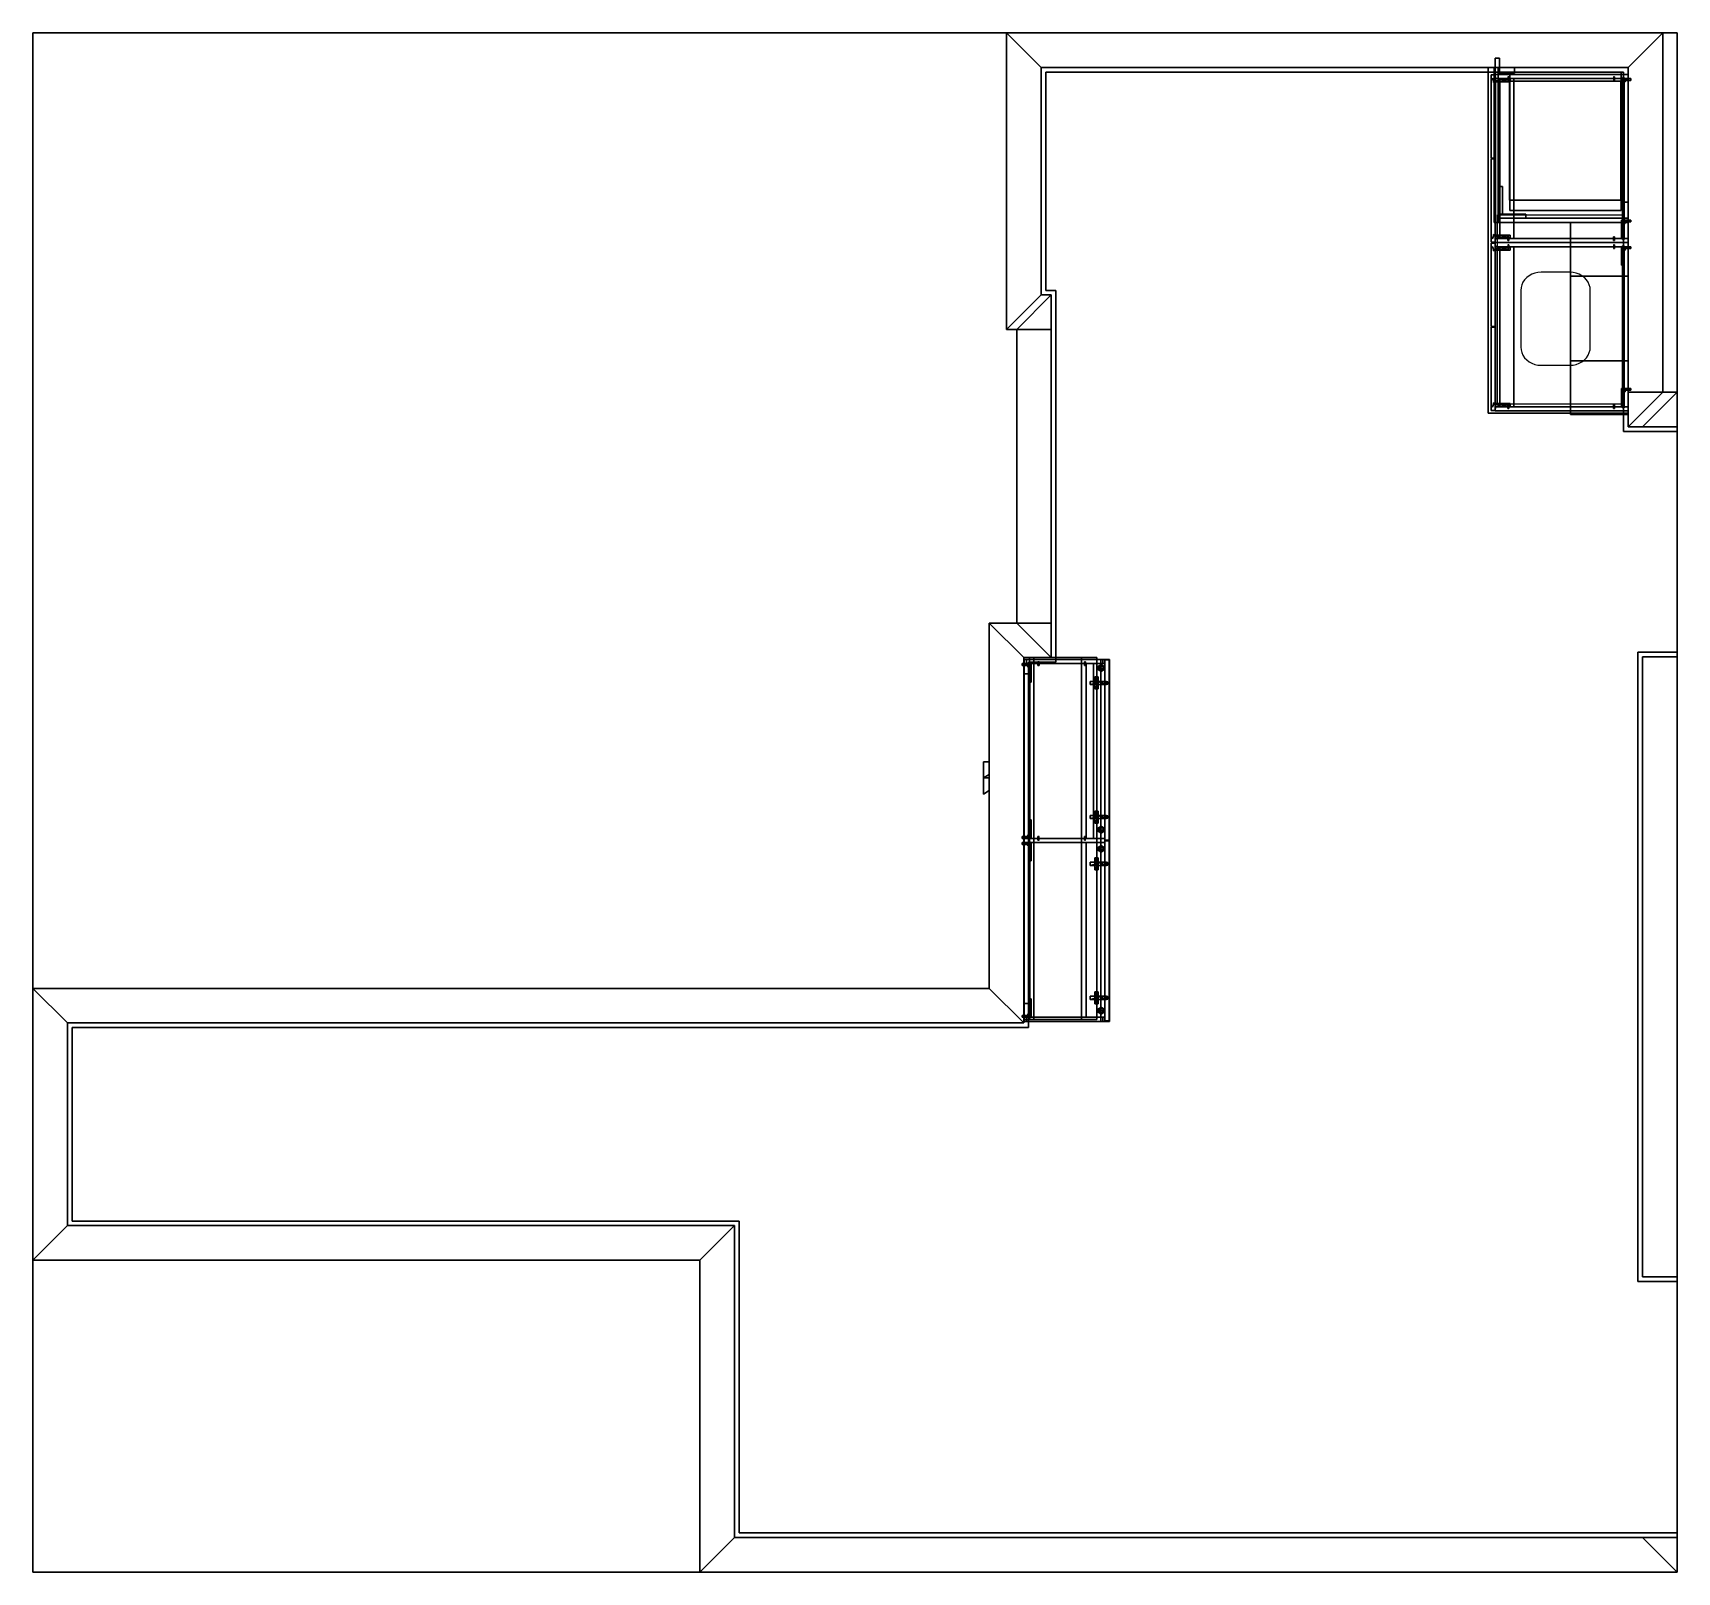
# Model space of a CAD drawing. Extents: x -150 to 6983, y -150 to 6527.
import ezdxf

# ---------------------------------------------------------------- set-up
doc = ezdxf.new("R2010")
doc.units = 0
for name, color, linetype in [('LAYER0', 7, 'CONTINUOUS'), ('LAYER1', 7, 'CONTINUOUS'), ('LAYER10', 253, 'CONTINUOUS'), ('LAYER100', 253, 'CONTINUOUS'), ('LAYER101', 253, 'CONTINUOUS'), ('LAYER102', 7, 'CONTINUOUS'), ('LAYER103', 45, 'CONTINUOUS'), ('LAYER104', 7, 'CONTINUOUS'), ('LAYER105', 7, 'CONTINUOUS'), ('LAYER106', 7, 'CONTINUOUS'), ('LAYER107', 7, 'CONTINUOUS'), ('LAYER108', 254, 'CONTINUOUS'), ('LAYER109', 254, 'CONTINUOUS'), ('LAYER11', 253, 'CONTINUOUS'), ('LAYER110', 254, 'CONTINUOUS'), ('LAYER111', 254, 'CONTINUOUS'), ('LAYER112', 28, 'CONTINUOUS'), ('LAYER113', 253, 'CONTINUOUS'), ('LAYER114', 28, 'CONTINUOUS'), ('LAYER115', 253, 'CONTINUOUS'), ('LAYER116', 45, 'CONTINUOUS'), ('LAYER117', 28, 'CONTINUOUS'), ('LAYER118', 253, 'CONTINUOUS'), ('LAYER119', 28, 'CONTINUOUS'), ('LAYER12', 253, 'CONTINUOUS'), ('LAYER120', 253, 'CONTINUOUS'), ('LAYER121', 45, 'CONTINUOUS'), ('LAYER122', 2, 'CONTINUOUS'), ('LAYER123', 7, 'CONTINUOUS'), ('LAYER124', 253, 'CONTINUOUS'), ('LAYER125', 253, 'CONTINUOUS'), ('LAYER126', 253, 'CONTINUOUS'), ('LAYER127', 253, 'CONTINUOUS'), ('LAYER128', 253, 'CONTINUOUS'), ('LAYER129', 253, 'CONTINUOUS'), ('LAYER13', 253, 'CONTINUOUS'), ('LAYER130', 7, 'CONTINUOUS'), ('LAYER131', 2, 'CONTINUOUS'), ('LAYER132', 7, 'CONTINUOUS'), ('LAYER133', 253, 'CONTINUOUS'), ('LAYER134', 253, 'CONTINUOUS'), ('LAYER135', 253, 'CONTINUOUS'), ('LAYER136', 253, 'CONTINUOUS'), ('LAYER137', 253, 'CONTINUOUS'), ('LAYER138', 253, 'CONTINUOUS'), ('LAYER139', 45, 'CONTINUOUS'), ('LAYER14', 253, 'CONTINUOUS'), ('LAYER140', 7, 'CONTINUOUS'), ('LAYER141', 7, 'CONTINUOUS'), ('LAYER142', 7, 'CONTINUOUS'), ('LAYER143', 7, 'CONTINUOUS'), ('LAYER144', 7, 'CONTINUOUS'), ('LAYER145', 254, 'CONTINUOUS'), ('LAYER146', 254, 'CONTINUOUS'), ('LAYER147', 254, 'CONTINUOUS'), ('LAYER148', 254, 'CONTINUOUS'), ('LAYER149', 28, 'CONTINUOUS'), ('LAYER15', 253, 'CONTINUOUS'), ('LAYER150', 253, 'CONTINUOUS'), ('LAYER151', 28, 'CONTINUOUS'), ('LAYER152', 253, 'CONTINUOUS'), ('LAYER153', 45, 'CONTINUOUS'), ('LAYER154', 28, 'CONTINUOUS'), ('LAYER155', 253, 'CONTINUOUS'), ('LAYER156', 45, 'CONTINUOUS'), ('LAYER157', 28, 'CONTINUOUS'), ('LAYER158', 253, 'CONTINUOUS'), ('LAYER159', 45, 'CONTINUOUS'), ('LAYER16', 2, 'CONTINUOUS'), ('LAYER160', 45, 'CONTINUOUS'), ('LAYER161', 7, 'CONTINUOUS'), ('LAYER162', 7, 'CONTINUOUS'), ('LAYER163', 7, 'CONTINUOUS'), ('LAYER164', 45, 'CONTINUOUS'), ('LAYER165', 45, 'CONTINUOUS'), ('LAYER166', 7, 'CONTINUOUS'), ('LAYER167', 7, 'CONTINUOUS'), ('LAYER168', 19, 'CONTINUOUS'), ('LAYER169', 19, 'CONTINUOUS'), ('LAYER17', 7, 'CONTINUOUS'), ('LAYER170', 28, 'CONTINUOUS'), ('LAYER171', 7, 'CONTINUOUS'), ('LAYER172', 7, 'CONTINUOUS'), ('LAYER173', 254, 'CONTINUOUS'), ('LAYER174', 7, 'CONTINUOUS'), ('LAYER175', 45, 'CONTINUOUS'), ('LAYER176', 7, 'CONTINUOUS'), ('LAYER177', 45, 'CONTINUOUS'), ('LAYER18', 253, 'CONTINUOUS'), ('LAYER19', 253, 'CONTINUOUS'), ('LAYER2', 7, 'CONTINUOUS'), ('LAYER20', 253, 'CONTINUOUS'), ('LAYER21', 253, 'CONTINUOUS'), ('LAYER22', 253, 'CONTINUOUS'), ('LAYER23', 253, 'CONTINUOUS'), ('LAYER24', 45, 'CONTINUOUS'), ('LAYER25', 2, 'CONTINUOUS'), ('LAYER26', 7, 'CONTINUOUS'), ('LAYER27', 253, 'CONTINUOUS'), ('LAYER28', 253, 'CONTINUOUS'), ('LAYER29', 253, 'CONTINUOUS'), ('LAYER3', 7, 'CONTINUOUS'), ('LAYER30', 253, 'CONTINUOUS'), ('LAYER31', 253, 'CONTINUOUS'), ('LAYER32', 253, 'CONTINUOUS'), ('LAYER33', 2, 'CONTINUOUS'), ('LAYER34', 7, 'CONTINUOUS'), ('LAYER35', 253, 'CONTINUOUS'), ('LAYER36', 253, 'CONTINUOUS'), ('LAYER37', 253, 'CONTINUOUS'), ('LAYER38', 253, 'CONTINUOUS'), ('LAYER39', 253, 'CONTINUOUS'), ('LAYER4', 7, 'CONTINUOUS'), ('LAYER40', 253, 'CONTINUOUS'), ('LAYER41', 7, 'CONTINUOUS'), ('LAYER42', 7, 'CONTINUOUS'), ('LAYER43', 7, 'CONTINUOUS'), ('LAYER44', 7, 'CONTINUOUS'), ('LAYER45', 7, 'CONTINUOUS'), ('LAYER46', 7, 'CONTINUOUS'), ('LAYER47', 7, 'CONTINUOUS'), ('LAYER48', 7, 'CONTINUOUS'), ('LAYER49', 45, 'CONTINUOUS'), ('LAYER5', 7, 'CONTINUOUS'), ('LAYER50', 28, 'CONTINUOUS'), ('LAYER51', 253, 'CONTINUOUS'), ('LAYER52', 28, 'CONTINUOUS'), ('LAYER53', 253, 'CONTINUOUS'), ('LAYER54', 254, 'CONTINUOUS'), ('LAYER55', 254, 'CONTINUOUS'), ('LAYER56', 45, 'CONTINUOUS'), ('LAYER57', 28, 'CONTINUOUS'), ('LAYER58', 253, 'CONTINUOUS'), ('LAYER59', 28, 'CONTINUOUS'), ('LAYER6', 45, 'CONTINUOUS'), ('LAYER60', 253, 'CONTINUOUS'), ('LAYER61', 254, 'CONTINUOUS'), ('LAYER62', 254, 'CONTINUOUS'), ('LAYER63', 7, 'CONTINUOUS'), ('LAYER64', 254, 'CONTINUOUS'), ('LAYER65', 254, 'CONTINUOUS'), ('LAYER66', 254, 'CONTINUOUS'), ('LAYER67', 254, 'CONTINUOUS'), ('LAYER68', 45, 'CONTINUOUS'), ('LAYER69', 45, 'CONTINUOUS'), ('LAYER7', 45, 'CONTINUOUS'), ('LAYER70', 45, 'CONTINUOUS'), ('LAYER71', 45, 'CONTINUOUS'), ('LAYER72', 45, 'CONTINUOUS'), ('LAYER73', 45, 'CONTINUOUS'), ('LAYER74', 254, 'CONTINUOUS'), ('LAYER75', 7, 'CONTINUOUS'), ('LAYER76', 7, 'CONTINUOUS'), ('LAYER77', 7, 'CONTINUOUS'), ('LAYER78', 7, 'CONTINUOUS'), ('LAYER79', 7, 'CONTINUOUS'), ('LAYER8', 2, 'CONTINUOUS'), ('LAYER80', 7, 'CONTINUOUS'), ('LAYER81', 7, 'CONTINUOUS'), ('LAYER82', 7, 'CONTINUOUS'), ('LAYER83', 7, 'CONTINUOUS'), ('LAYER84', 7, 'CONTINUOUS'), ('LAYER85', 2, 'CONTINUOUS'), ('LAYER86', 7, 'CONTINUOUS'), ('LAYER87', 253, 'CONTINUOUS'), ('LAYER88', 253, 'CONTINUOUS'), ('LAYER89', 253, 'CONTINUOUS'), ('LAYER9', 7, 'CONTINUOUS'), ('LAYER90', 253, 'CONTINUOUS'), ('LAYER91', 253, 'CONTINUOUS'), ('LAYER92', 253, 'CONTINUOUS'), ('LAYER93', 7, 'CONTINUOUS'), ('LAYER94', 2, 'CONTINUOUS'), ('LAYER95', 7, 'CONTINUOUS'), ('LAYER96', 253, 'CONTINUOUS'), ('LAYER97', 253, 'CONTINUOUS'), ('LAYER98', 253, 'CONTINUOUS'), ('LAYER99', 253, 'CONTINUOUS')]:
    doc.layers.add(name, color=color, linetype=linetype)

msp = doc.modelspace()

# ---------------------------------------------------------------- linework, layer by layer
at = {"layer": 'LAYER0', "invisible_edges": 1}
for points in [[(6983, 6527, -5), (-150, -150, -5), (-150, 6527, -5), (6983, 6527, -5)], [(-150, -150, -5), (6983, 6527, -5), (6983, -150, -5), (-150, -150, -5)], [(-150, 6527), (6983, 6527, -5), (-150, 6527, -5), (-150, 6527)], [(6983, 6527, -5), (-150, 6527), (6983, 6527), (6983, 6527, -5)], [(-150, 6527), (-150, -150, -5), (-150, -150), (-150, 6527)], [(-150, -150, -5), (-150, 6527), (-150, 6527, -5), (-150, -150, -5)], [(6983, -150), (-150, 6527), (-150, -150), (6983, -150)], [(-150, 6527), (6983, -150), (6983, 6527), (-150, 6527)], [(6983, 6527, -5), (6983, -150), (6983, -150, -5), (6983, 6527, -5)], [(6983, -150), (6983, 6527, -5), (6983, 6527), (6983, -150)], [(6983, -150), (-150, -150, -5), (6983, -150, -5), (6983, -150)], [(-150, -150, -5), (6983, -150), (-150, -150), (-150, -150, -5)]]:
    msp.add_3dface(points, dxfattribs=at)
at = {"layer": 'LAYER1'}
for points, invisible_edges in [([(4224, 6377), (4074, 5240), (4074, 6527), (4224, 6377)], 1), ([(4074, 6527, 2407), (4075, 6526, 2183), (4074, 6527), (4074, 6527, 2407)], 3), ([(4224, 6377, 2407), (4075, 6526, 2183), (4074, 6527, 2407), (4224, 6377, 2407)], 3), ([(4075, 6526, 692), (4074, 6527), (4075, 6526, 2183), (4075, 6526, 692)], 3), ([(4224, 6377, 692), (4074, 6527), (4075, 6526, 692), (4224, 6377, 692)], 3), ([(4074, 6527), (4224, 6377, 692), (4224, 6377), (4074, 6527)], 1), ([(4074, 6527), (4074, 6526, 692), (4074, 6527, 2407), (4074, 6527)], 3), ([(4074, 6527), (4074, 5389, 692), (4074, 6526, 692), (4074, 6527)], 5), ([(4074, 5240), (4074, 5389, 692), (4074, 6527), (4074, 5240)], 3), ([(4074, 6526, 2183), (4074, 6527, 2407), (4074, 6526, 692), (4074, 6526, 2183)], 3), ([(4074, 5389, 2183), (4074, 6527, 2407), (4074, 6526, 2183), (4074, 5389, 2183)], 3), ([(4074, 5389, 2183), (4074, 5240, 2407), (4074, 6527, 2407), (4074, 5389, 2183)], 5), ([(4075, 6526, 2183), (4224, 6377, 2407), (4224, 6377, 2183), (4075, 6526, 2183)], 1), ([(4074, 5240), (4224, 6377), (4224, 5390), (4074, 5240)], 1), ([(4224, 5390, 692), (4224, 6377), (4224, 6377, 692), (4224, 5390, 692)], 1), ([(4224, 6377), (4224, 5390, 692), (4224, 5390), (4224, 6377)], 1), ([(4224, 5390, 2407), (4224, 6377, 2183), (4224, 6377, 2407), (4224, 5390, 2407)], 1), ([(4224, 6377, 2183), (4224, 5390, 2407), (4224, 5390, 2183), (4224, 6377, 2183)], 1), ([(4074, 5240, 2407), (4223, 5389, 2183), (4224, 5390, 2407), (4074, 5240, 2407)], 3), ([(4074, 5240, 2407), (4224, 5390), (4223, 5389, 692), (4074, 5240, 2407)], 7), ([(4224, 5390), (4074, 5240, 2407), (4074, 5240), (4224, 5390)], 1), ([(4074, 5389, 692), (4074, 5240), (4074, 5389, 2183), (4074, 5389, 692)], 3), ([(4074, 5240, 2407), (4074, 5389, 2183), (4074, 5240), (4074, 5240, 2407)], 3), ([(4223, 5389, 2183), (4074, 5240, 2407), (4223, 5389, 692), (4223, 5389, 2183)], 3), ([(4224, 5390, 2407), (4223, 5389, 2183), (4224, 5390, 2183), (4224, 5390, 2407)], 1), ([(4223, 5389, 692), (4224, 5390), (4224, 5390, 692), (4223, 5389, 692)], 1)]:
    msp.add_3dface(points, dxfattribs=dict(at, invisible_edges=invisible_edges))
at = {"layer": 'LAYER10'}
for points in [[(4181, 2271.999, 485.5), (4166, 2271.999, 485.5), (4181, 2271.999, 500.5), (4181, 2271.999, 485.5)], [(4181, 2271.999, 500.5), (4166, 2271.999, 485.5), (4166, 2271.999, 500.5), (4181, 2271.999, 500.5)], [(4181, 2271.999, 500.5), (4166, 2271.999, 500.5), (4181, 2256.999, 500.5), (4181, 2271.999, 500.5)], [(4181, 2256.999, 500.5), (4166, 2271.999, 500.5), (4166, 2256.999, 500.5), (4181, 2256.999, 500.5)], [(4181, 2271.999, 485.5), (4181, 2256.999, 485.5), (4166, 2271.999, 485.5), (4181, 2271.999, 485.5)], [(4166, 2271.999, 485.5), (4181, 2256.999, 485.5), (4166, 2256.999, 485.5), (4166, 2271.999, 485.5)], [(4166, 2271.999, 485.5), (4166, 2256.999, 485.5), (4166, 2271.999, 500.5), (4166, 2271.999, 485.5)], [(4166, 2271.999, 500.5), (4166, 2256.999, 485.5), (4166, 2256.999, 500.5), (4166, 2271.999, 500.5)], [(4181, 2256.999, 500.5), (4166, 2256.999, 500.5), (4181, 2256.999, 485.5), (4181, 2256.999, 500.5)], [(4181, 2256.999, 485.5), (4166, 2256.999, 500.5), (4166, 2256.999, 485.5), (4181, 2256.999, 485.5)], [(4181, 2271.999, 500.5), (4181, 2256.999, 500.5), (4181, 2271.999, 485.5), (4181, 2271.999, 500.5)], [(4181, 2271.999, 485.5), (4181, 2256.999, 500.5), (4181, 2256.999, 485.5), (4181, 2271.999, 485.5)]]:
    msp.add_3dface(points, dxfattribs=at)
at = {"layer": 'LAYER100'}
for points in [[(6742, 5591, 833), (6782, 5591, 833), (6742, 5599, 833), (6742, 5591, 833)], [(6742, 5599, 833), (6782, 5591, 833), (6782, 5599, 833), (6742, 5599, 833)], [(6742, 5599, 833), (6782, 5599, 833), (6742, 5599, 825), (6742, 5599, 833)], [(6742, 5599, 825), (6782, 5599, 833), (6782, 5599, 825), (6742, 5599, 825)], [(6742, 5591, 833), (6742, 5599, 833), (6742, 5591, 825), (6742, 5591, 833)], [(6742, 5591, 825), (6742, 5599, 833), (6742, 5599, 825), (6742, 5591, 825)], [(6742, 5591, 825), (6742, 5599, 825), (6782, 5591, 825), (6742, 5591, 825)], [(6782, 5591, 825), (6742, 5599, 825), (6782, 5599, 825), (6782, 5591, 825)], [(6742, 5591, 825), (6782, 5591, 825), (6742, 5591, 833), (6742, 5591, 825)], [(6742, 5591, 833), (6782, 5591, 825), (6782, 5591, 833), (6742, 5591, 833)], [(6782, 5591, 825), (6782, 5599, 825), (6782, 5591, 833), (6782, 5591, 825)], [(6782, 5591, 833), (6782, 5599, 825), (6782, 5599, 833), (6782, 5591, 833)]]:
    msp.add_3dface(points, dxfattribs=at)
at = {"layer": 'LAYER101'}
for points in [[(6742, 5519, 833), (6747, 5519, 833), (6742, 5599, 833), (6742, 5519, 833)], [(6742, 5599, 833), (6747, 5519, 833), (6747, 5599, 833), (6742, 5599, 833)], [(6742, 5599, 833), (6747, 5599, 833), (6742, 5599, 817), (6742, 5599, 833)], [(6742, 5599, 817), (6747, 5599, 833), (6747, 5599, 817), (6742, 5599, 817)], [(6742, 5519, 833), (6742, 5599, 833), (6742, 5519, 817), (6742, 5519, 833)], [(6742, 5519, 817), (6742, 5599, 833), (6742, 5599, 817), (6742, 5519, 817)], [(6742, 5519, 817), (6742, 5599, 817), (6747, 5519, 817), (6742, 5519, 817)], [(6747, 5519, 817), (6742, 5599, 817), (6747, 5599, 817), (6747, 5519, 817)], [(6747, 5519, 817), (6747, 5599, 817), (6747, 5519, 833), (6747, 5519, 817)], [(6747, 5519, 833), (6747, 5599, 817), (6747, 5599, 833), (6747, 5519, 833)], [(6742, 5519, 817), (6747, 5519, 817), (6742, 5519, 833), (6742, 5519, 817)], [(6742, 5519, 833), (6747, 5519, 817), (6747, 5519, 833), (6742, 5519, 833)]]:
    msp.add_3dface(points, dxfattribs=at)
at = {"layer": 'LAYER102', "invisible_edges": 1}
for points in [[(6771, 5617, 150), (6194, 5599, 150), (6194, 5617, 150), (6771, 5617, 150)], [(6194, 5599, 150), (6771, 5617, 150), (6771, 5599, 150), (6194, 5599, 150)], [(6194, 5617, 874), (6194, 5599, 150), (6194, 5599, 874), (6194, 5617, 874)], [(6194, 5599, 150), (6194, 5617, 874), (6194, 5617, 150), (6194, 5599, 150)], [(6771, 5599, 874), (6194, 5617, 874), (6194, 5599, 874), (6771, 5599, 874)], [(6194, 5617, 874), (6771, 5599, 874), (6771, 5617, 874), (6194, 5617, 874)], [(6194, 5617, 874), (6771, 5617, 150), (6194, 5617, 150), (6194, 5617, 874)], [(6771, 5617, 150), (6194, 5617, 874), (6771, 5617, 874), (6771, 5617, 150)], [(6771, 5599, 874), (6194, 5599, 150), (6771, 5599, 150), (6771, 5599, 874)], [(6194, 5599, 150), (6771, 5599, 874), (6194, 5599, 874), (6194, 5599, 150)], [(6771, 5617, 150), (6771, 5599, 874), (6771, 5599, 150), (6771, 5617, 150)], [(6771, 5599, 874), (6771, 5617, 150), (6771, 5617, 874), (6771, 5599, 874)]]:
    msp.add_3dface(points, dxfattribs=at)
at = {"layer": 'LAYER103', "invisible_edges": 1}
for points in [[(6771, 4905, 150), (6194, 4905, 874), (6771, 4905, 874), (6771, 4905, 150)], [(6194, 4905, 874), (6771, 4905, 150), (6194, 4905, 150), (6194, 4905, 874)], [(6771, 4905, 150), (6194, 4887, 150), (6194, 4905, 150), (6771, 4905, 150)], [(6194, 4887, 150), (6771, 4905, 150), (6771, 4887, 150), (6194, 4887, 150)], [(6194, 4887, 150), (6194, 4905, 874), (6194, 4905, 150), (6194, 4887, 150)], [(6194, 4905, 874), (6194, 4887, 150), (6194, 4887, 874), (6194, 4905, 874)], [(6771, 4887, 874), (6194, 4905, 874), (6194, 4887, 874), (6771, 4887, 874)], [(6194, 4905, 874), (6771, 4887, 874), (6771, 4905, 874), (6194, 4905, 874)], [(6194, 4887, 150), (6771, 4887, 874), (6194, 4887, 874), (6194, 4887, 150)], [(6771, 4887, 874), (6194, 4887, 150), (6771, 4887, 150), (6771, 4887, 874)], [(6771, 4887, 874), (6771, 4905, 150), (6771, 4905, 874), (6771, 4887, 874)], [(6771, 4905, 150), (6771, 4887, 874), (6771, 4887, 150), (6771, 4905, 150)]]:
    msp.add_3dface(points, dxfattribs=at)
at = {"layer": 'LAYER104', "invisible_edges": 1}
for points in [[(6746.7, 5603, 873.5), (6752.7, 4901, 873.5), (6752.7, 5603, 873.5), (6746.7, 5603, 873.5)], [(6752.7, 4901, 873.5), (6746.7, 5603, 873.5), (6746.7, 4901, 873.5), (6752.7, 4901, 873.5)], [(6752.7, 5603, 165), (6746.7, 5603, 873.5), (6752.7, 5603, 873.5), (6752.7, 5603, 165)], [(6746.7, 5603, 873.5), (6752.7, 5603, 165), (6746.7, 5603, 165), (6746.7, 5603, 873.5)], [(6746.7, 4901, 165), (6752.7, 5603, 165), (6752.7, 4901, 165), (6746.7, 4901, 165)], [(6752.7, 5603, 165), (6746.7, 4901, 165), (6746.7, 5603, 165), (6752.7, 5603, 165)], [(6746.7, 5603, 873.5), (6746.7, 4901, 165), (6746.7, 4901, 873.5), (6746.7, 5603, 873.5)], [(6746.7, 4901, 165), (6746.7, 5603, 873.5), (6746.7, 5603, 165), (6746.7, 4901, 165)], [(6752.7, 5603, 165), (6752.7, 4901, 873.5), (6752.7, 4901, 165), (6752.7, 5603, 165)], [(6752.7, 4901, 873.5), (6752.7, 5603, 165), (6752.7, 5603, 873.5), (6752.7, 4901, 873.5)], [(6746.7, 4901, 165), (6752.7, 4901, 873.5), (6746.7, 4901, 873.5), (6746.7, 4901, 165)], [(6752.7, 4901, 873.5), (6746.7, 4901, 165), (6752.7, 4901, 165), (6752.7, 4901, 873.5)]]:
    msp.add_3dface(points, dxfattribs=at)
at = {"layer": 'LAYER105', "invisible_edges": 1}
for points in [[(6275, 4905, 855.5), (6195, 5599, 855.5), (6275, 5599, 855.5), (6275, 4905, 855.5)], [(6195, 5599, 855.5), (6275, 4905, 855.5), (6195, 4905, 855.5), (6195, 5599, 855.5)], [(6275, 5599, 873.5), (6195, 5599, 855.5), (6195, 5599, 873.5), (6275, 5599, 873.5)], [(6195, 5599, 855.5), (6275, 5599, 873.5), (6275, 5599, 855.5), (6195, 5599, 855.5)], [(6195, 4905, 873.5), (6195, 5599, 855.5), (6195, 4905, 855.5), (6195, 4905, 873.5)], [(6195, 5599, 855.5), (6195, 4905, 873.5), (6195, 5599, 873.5), (6195, 5599, 855.5)], [(6195, 4905, 873.5), (6275, 5599, 873.5), (6195, 5599, 873.5), (6195, 4905, 873.5)], [(6275, 5599, 873.5), (6195, 4905, 873.5), (6275, 4905, 873.5), (6275, 5599, 873.5)], [(6275, 5599, 873.5), (6275, 4905, 855.5), (6275, 5599, 855.5), (6275, 5599, 873.5)], [(6275, 4905, 855.5), (6275, 5599, 873.5), (6275, 4905, 873.5), (6275, 4905, 855.5)], [(6275, 4905, 855.5), (6195, 4905, 873.5), (6195, 4905, 855.5), (6275, 4905, 855.5)], [(6195, 4905, 873.5), (6275, 4905, 855.5), (6275, 4905, 873.5), (6195, 4905, 873.5)]]:
    msp.add_3dface(points, dxfattribs=at)
at = {"layer": 'LAYER106', "invisible_edges": 1}
for points in [[(6753, 5599, 873.5), (6771, 4905, 873.5), (6771, 5599, 873.5), (6753, 5599, 873.5)], [(6771, 4905, 873.5), (6753, 5599, 873.5), (6753, 4905, 873.5), (6771, 4905, 873.5)], [(6771, 5599, 753.5), (6753, 5599, 873.5), (6771, 5599, 873.5), (6771, 5599, 753.5)], [(6753, 5599, 873.5), (6771, 5599, 753.5), (6753, 5599, 753.5), (6753, 5599, 873.5)], [(6753, 4905, 753.5), (6771, 5599, 753.5), (6771, 4905, 753.5), (6753, 4905, 753.5)], [(6771, 5599, 753.5), (6753, 4905, 753.5), (6753, 5599, 753.5), (6771, 5599, 753.5)], [(6753, 5599, 873.5), (6753, 4905, 753.5), (6753, 4905, 873.5), (6753, 5599, 873.5)], [(6753, 4905, 753.5), (6753, 5599, 873.5), (6753, 5599, 753.5), (6753, 4905, 753.5)], [(6771, 5599, 753.5), (6771, 4905, 873.5), (6771, 4905, 753.5), (6771, 5599, 753.5)], [(6771, 4905, 873.5), (6771, 5599, 753.5), (6771, 5599, 873.5), (6771, 4905, 873.5)], [(6753, 4905, 753.5), (6771, 4905, 873.5), (6753, 4905, 873.5), (6753, 4905, 753.5)], [(6771, 4905, 873.5), (6753, 4905, 753.5), (6771, 4905, 753.5), (6771, 4905, 873.5)]]:
    msp.add_3dface(points, dxfattribs=at)
at = {"layer": 'LAYER107', "invisible_edges": 1}
for points in [[(6746.4, 4905, 503), (6214, 5599, 503), (6746.4, 5599, 503), (6746.4, 4905, 503)], [(6214, 5599, 503), (6746.4, 4905, 503), (6214, 4905, 503), (6214, 5599, 503)], [(6746.4, 5599, 521), (6214, 5599, 503), (6214, 5599, 521), (6746.4, 5599, 521)], [(6214, 5599, 503), (6746.4, 5599, 521), (6746.4, 5599, 503), (6214, 5599, 503)], [(6214, 4905, 521), (6214, 5599, 503), (6214, 4905, 503), (6214, 4905, 521)], [(6214, 5599, 503), (6214, 4905, 521), (6214, 5599, 521), (6214, 5599, 503)], [(6214, 4905, 521), (6746.4, 5599, 521), (6214, 5599, 521), (6214, 4905, 521)], [(6746.4, 5599, 521), (6214, 4905, 521), (6746.4, 4905, 521), (6746.4, 5599, 521)], [(6746.4, 5599, 521), (6746.4, 4905, 503), (6746.4, 5599, 503), (6746.4, 5599, 521)], [(6746.4, 4905, 503), (6746.4, 5599, 521), (6746.4, 4905, 521), (6746.4, 4905, 503)], [(6746.4, 4905, 503), (6214, 4905, 521), (6214, 4905, 503), (6746.4, 4905, 503)], [(6214, 4905, 521), (6746.4, 4905, 503), (6746.4, 4905, 521), (6214, 4905, 521)]]:
    msp.add_3dface(points, dxfattribs=at)
at = {"layer": 'LAYER108'}
for points in [[(6254, 5599.05, 500.5), (6248, 5599.05, 500.5), (6249.5, 5599.05, 503.098), (6252.5, 5599.05, 503.098)], [(6254, 5599.05, 500.5), (6248, 5599.05, 500.5), (6249.5, 5599.05, 497.902), (6252.5, 5599.05, 497.902)], [(6254, 5598.95, 500.5), (6248, 5598.95, 500.5), (6249.5, 5598.95, 503.098), (6252.5, 5598.95, 503.098)], [(6254, 5598.95, 500.5), (6248, 5598.95, 500.5), (6249.5, 5598.95, 497.902), (6252.5, 5598.95, 497.902)], [(6248.5, 5607, 500.5), (6253.5, 5607, 500.5), (6252.25, 5607, 502.665), (6249.75, 5607, 502.665)], [(6248.5, 5607, 500.5), (6249.75, 5607, 498.335), (6252.25, 5607, 498.335), (6253.5, 5607, 500.5)], [(6248.5, 5591, 500.5), (6253.5, 5591, 500.5), (6252.25, 5591, 502.665), (6249.75, 5591, 502.665)], [(6248.5, 5591, 500.5), (6249.75, 5591, 498.335), (6252.25, 5591, 498.335), (6253.5, 5591, 500.5)]]:
    msp.add_3dface(points, dxfattribs=at)
at = {"layer": 'LAYER109'}
for points in [[(6712.4, 5599.05, 500.5), (6706.4, 5599.05, 500.5), (6707.9, 5599.05, 503.098), (6710.9, 5599.05, 503.098)], [(6712.4, 5599.05, 500.5), (6706.4, 5599.05, 500.5), (6707.9, 5599.05, 497.902), (6710.9, 5599.05, 497.902)], [(6712.4, 5598.95, 500.5), (6706.4, 5598.95, 500.5), (6707.9, 5598.95, 503.098), (6710.9, 5598.95, 503.098)], [(6712.4, 5598.95, 500.5), (6706.4, 5598.95, 500.5), (6707.9, 5598.95, 497.902), (6710.9, 5598.95, 497.902)], [(6706.9, 5607, 500.5), (6711.9, 5607, 500.5), (6710.65, 5607, 502.665), (6708.15, 5607, 502.665)], [(6706.9, 5607, 500.5), (6708.15, 5607, 498.335), (6710.65, 5607, 498.335), (6711.9, 5607, 500.5)], [(6706.9, 5591, 500.5), (6711.9, 5591, 500.5), (6710.65, 5591, 502.665), (6708.15, 5591, 502.665)], [(6706.9, 5591, 500.5), (6708.15, 5591, 498.335), (6710.65, 5591, 498.335), (6711.9, 5591, 500.5)]]:
    msp.add_3dface(points, dxfattribs=at)
at = {"layer": 'LAYER11'}
for points in [[(4181, 2271.999, 485.5), (4166, 2271.999, 485.5), (4181, 2271.999, 500.5), (4181, 2271.999, 485.5)], [(4181, 2271.999, 500.5), (4166, 2271.999, 485.5), (4166, 2271.999, 500.5), (4181, 2271.999, 500.5)], [(4181, 2271.999, 500.5), (4166, 2271.999, 500.5), (4181, 2256.999, 500.5), (4181, 2271.999, 500.5)], [(4181, 2256.999, 500.5), (4166, 2271.999, 500.5), (4166, 2256.999, 500.5), (4181, 2256.999, 500.5)], [(4181, 2271.999, 485.5), (4181, 2256.999, 485.5), (4166, 2271.999, 485.5), (4181, 2271.999, 485.5)], [(4166, 2271.999, 485.5), (4181, 2256.999, 485.5), (4166, 2256.999, 485.5), (4166, 2271.999, 485.5)], [(4166, 2271.999, 485.5), (4166, 2256.999, 485.5), (4166, 2271.999, 500.5), (4166, 2271.999, 485.5)], [(4166, 2271.999, 500.5), (4166, 2256.999, 485.5), (4166, 2256.999, 500.5), (4166, 2271.999, 500.5)], [(4181, 2256.999, 500.5), (4166, 2256.999, 500.5), (4181, 2256.999, 485.5), (4181, 2256.999, 500.5)], [(4181, 2256.999, 485.5), (4166, 2256.999, 500.5), (4166, 2256.999, 485.5), (4181, 2256.999, 485.5)], [(4181, 2271.999, 500.5), (4181, 2256.999, 500.5), (4181, 2271.999, 485.5), (4181, 2271.999, 500.5)], [(4181, 2271.999, 485.5), (4181, 2256.999, 500.5), (4181, 2256.999, 485.5), (4181, 2271.999, 485.5)]]:
    msp.add_3dface(points, dxfattribs=at)
at = {"layer": 'LAYER110'}
for points in [[(6254, 4905.05, 500.5), (6248, 4905.05, 500.5), (6249.5, 4905.05, 503.098), (6252.5, 4905.05, 503.098)], [(6254, 4905.05, 500.5), (6248, 4905.05, 500.5), (6249.5, 4905.05, 497.902), (6252.5, 4905.05, 497.902)], [(6254, 4904.95, 500.5), (6248, 4904.95, 500.5), (6249.5, 4904.95, 503.098), (6252.5, 4904.95, 503.098)], [(6254, 4904.95, 500.5), (6248, 4904.95, 500.5), (6249.5, 4904.95, 497.902), (6252.5, 4904.95, 497.902)], [(6248.5, 4913, 500.5), (6253.5, 4913, 500.5), (6252.25, 4913, 502.665), (6249.75, 4913, 502.665)], [(6248.5, 4913, 500.5), (6249.75, 4913, 498.335), (6252.25, 4913, 498.335), (6253.5, 4913, 500.5)], [(6248.5, 4897, 500.5), (6253.5, 4897, 500.5), (6252.25, 4897, 502.665), (6249.75, 4897, 502.665)], [(6248.5, 4897, 500.5), (6249.75, 4897, 498.335), (6252.25, 4897, 498.335), (6253.5, 4897, 500.5)]]:
    msp.add_3dface(points, dxfattribs=at)
at = {"layer": 'LAYER111'}
for points in [[(6712.4, 4905.05, 500.5), (6706.4, 4905.05, 500.5), (6707.9, 4905.05, 503.098), (6710.9, 4905.05, 503.098)], [(6712.4, 4905.05, 500.5), (6706.4, 4905.05, 500.5), (6707.9, 4905.05, 497.902), (6710.9, 4905.05, 497.902)], [(6712.4, 4904.95, 500.5), (6706.4, 4904.95, 500.5), (6707.9, 4904.95, 503.098), (6710.9, 4904.95, 503.098)], [(6712.4, 4904.95, 500.5), (6706.4, 4904.95, 500.5), (6707.9, 4904.95, 497.902), (6710.9, 4904.95, 497.902)], [(6706.9, 4913, 500.5), (6711.9, 4913, 500.5), (6710.65, 4913, 502.665), (6708.15, 4913, 502.665)], [(6706.9, 4913, 500.5), (6708.15, 4913, 498.335), (6710.65, 4913, 498.335), (6711.9, 4913, 500.5)], [(6706.9, 4897, 500.5), (6711.9, 4897, 500.5), (6710.65, 4897, 502.665), (6708.15, 4897, 502.665)], [(6706.9, 4897, 500.5), (6708.15, 4897, 498.335), (6710.65, 4897, 498.335), (6711.9, 4897, 500.5)]]:
    msp.add_3dface(points, dxfattribs=at)
at = {"layer": 'LAYER112'}
for points in [[(6195, 4926.5, 274), (6194, 4926.5, 274), (6195, 4926.5, 274)], [(6195, 4908.5, 232), (6194, 4908.5, 232), (6194, 4926.5, 232), (6195, 4926.5, 232)], [(6194, 4926.5, 232), (6194, 4926.5, 274), (6195, 4926.5, 274), (6195, 4926.5, 232)], [(6195, 4908.5, 274), (6194, 4908.5, 274), (6194, 4926.5, 274), (6195, 4926.5, 274)], [(6194, 4926.5, 232), (6194, 4908.5, 232), (6194, 4908.5, 274), (6194, 4926.5, 274)], [(6195, 4926.5, 232), (6195, 4908.5, 232), (6195, 4908.5, 232), (6195, 4926.5, 232)], [(6195, 4926.5, 274), (6195, 4908.5, 274), (6195, 4908.5, 274), (6195, 4926.5, 274)], [(6194, 4921.5, 244), (6194, 4921.5, 262), (6194, 4921.5, 244)], [(6195, 4921.5, 244), (6194, 4921.5, 244), (6194, 4921.5, 262), (6195, 4921.5, 262)], [(6195, 4921.5, 244), (6194, 4921.5, 244), (6194, 4908.5, 244), (6195, 4908.5, 244)], [(6195, 4921.5, 262), (6194, 4921.5, 262), (6194, 4908.5, 262), (6195, 4908.5, 262)], [(6194, 4908.5, 244), (6194, 4908.5, 232), (6194, 4908.5, 244)], [(6194, 4908.5, 262), (6194, 4908.5, 274), (6194, 4908.5, 262)], [(6195, 4908.5, 244), (6194, 4908.5, 244), (6194, 4908.5, 232), (6195, 4908.5, 232)], [(6195, 4908.5, 262), (6194, 4908.5, 262), (6194, 4908.5, 274), (6195, 4908.5, 274)]]:
    msp.add_3dface(points, dxfattribs=at)
for points, invisible_edges in [([(6195, 4926.5, 274), (6195, 4926.5, 232), (6195, 4921.5, 244), (6195, 4921.5, 262)], 10), ([(6195, 4926.5, 232), (6195, 4921.5, 244), (6195, 4908.5, 244), (6195, 4908.5, 232)], 1), ([(6195, 4926.5, 274), (6195, 4921.5, 262), (6195, 4908.5, 262), (6195, 4908.5, 274)], 1), ([(6194.25, 4908.5, 240), (6194.25, 4903.525, 240.99), (6194.25, 4904.5, 247.5), (6194.25, 4908.5, 244)], 2), ([(6194.25, 4903.525, 265.01), (6194.25, 4908.5, 266), (6194.25, 4908.5, 262), (6194.25, 4904.5, 258.5)], 8), ([(6194.25, 4903.525, 240.99), (6194.25, 4899.308, 243.808), (6194.25, 4901, 247.5), (6194.25, 4904.5, 247.5)], 10), ([(6194.25, 4899.308, 262.192), (6194.25, 4903.525, 265.01), (6194.25, 4904.5, 258.5), (6194.25, 4901, 258.5)], 10), ([(6194.25, 4899.308, 243.808), (6194.25, 4896.49, 248.025), (6194.25, 4897.5, 247.5), (6194.25, 4901, 247.5)], 10), ([(6194.25, 4896.49, 257.975), (6194.25, 4899.308, 262.192), (6194.25, 4901, 258.5), (6194.25, 4897.5, 258.5)], 10), ([(6194.25, 4896.49, 248.025), (6194.25, 4895.5, 253), (6194.25, 4897.5, 253), (6194.25, 4897.5, 247.5)], 10), ([(6194.25, 4895.5, 253), (6194.25, 4896.49, 257.975), (6194.25, 4897.5, 258.5), (6194.25, 4897.5, 253)], 10), ([(6194.5, 4908.5, 262), (6194.5, 4908.5, 244), (6194.5, 4921.5, 244), (6194.5, 4921.5, 262)], 1), ([(6194.5, 4904.291, 258.317), (6194.5, 4904.5, 247.5), (6194.5, 4908.5, 244), (6194.5, 4908.5, 262)], 5), ([(6194.5, 4897.5, 258.5), (6194.5, 4897.5, 247.5), (6194.5, 4904.5, 247.5), (6194.5, 4904.291, 258.317)], 4)]:
    msp.add_3dface(points, dxfattribs=dict(at, invisible_edges=invisible_edges))
at = {"layer": 'LAYER113'}
for points in [[(6189.925, 4920.692, 247.348), (6181.5, 4904.409, 247.348), (6187.544, 4922.182, 247.348), (6189.925, 4920.692, 247.348)], [(6182.077, 4903.918, 258.652), (6187.544, 4922.182, 258.652), (6181.5, 4904.409, 258.652), (6182.077, 4903.918, 258.652)], [(6181.5, 4904.409, 247.348), (6181.5, 4904.409, 258.652), (6187.544, 4922.182, 247.348), (6181.5, 4904.409, 247.348)], [(6187.544, 4922.182, 247.348), (6181.5, 4904.409, 258.652), (6187.544, 4922.182, 258.652), (6187.544, 4922.182, 247.348)], [(6189.925, 4920.692, 258.652), (6187.544, 4922.182, 258.652), (6182.077, 4903.918, 258.652), (6189.925, 4920.692, 258.652)], [(6187.135, 4915.942, 246.217), (6187.135, 4922.906, 246.217), (6206.5, 4912.958, 246.217), (6187.135, 4915.942, 246.217)], [(6206.5, 4912.958, 246.217), (6187.135, 4922.906, 246.217), (6206.5, 4919.921, 246.217), (6206.5, 4912.958, 246.217)], [(6187.135, 4915.942, 259.783), (6206.5, 4919.921, 259.783), (6187.135, 4922.906, 259.783), (6187.135, 4915.942, 259.783)], [(6187.135, 4922.906, 246.217), (6187.135, 4922.906, 259.783), (6206.5, 4919.921, 246.217), (6187.135, 4922.906, 246.217)], [(6206.5, 4919.921, 246.217), (6187.135, 4922.906, 259.783), (6206.5, 4919.921, 259.783), (6206.5, 4919.921, 246.217)], [(6182.077, 4903.918, 247.348), (6181.5, 4904.409, 247.348), (6189.925, 4920.692, 247.348), (6182.077, 4903.918, 247.348)], [(6206.5, 4912.958, 259.783), (6206.5, 4919.921, 259.783), (6187.135, 4915.942, 259.783), (6206.5, 4912.958, 259.783)], [(6206.5, 4905, 246.217), (6206.5, 4919.921, 246.217), (6258.5, 4905, 246.217), (6206.5, 4905, 246.217)], [(6258.5, 4905, 246.217), (6206.5, 4919.921, 246.217), (6258.5, 4919.921, 246.217), (6258.5, 4905, 246.217)], [(6258.5, 4905, 259.783), (6258.5, 4919.921, 259.783), (6206.5, 4905, 259.783), (6258.5, 4905, 259.783)], [(6206.5, 4905, 259.783), (6258.5, 4919.921, 259.783), (6206.5, 4919.921, 259.783), (6206.5, 4905, 259.783)], [(6206.5, 4919.921, 246.217), (6206.5, 4919.921, 259.783), (6258.5, 4919.921, 246.217), (6206.5, 4919.921, 246.217)], [(6258.5, 4919.921, 246.217), (6206.5, 4919.921, 259.783), (6258.5, 4919.921, 259.783), (6258.5, 4919.921, 246.217)], [(6223.5, 4906.99, 279), (6223.5, 4905, 279), (6238.5, 4905, 279), (6223.5, 4906.99, 279)], [(6223.5, 4906.99, 279), (6238.5, 4905, 279), (6238.5, 4906.99, 279), (6223.5, 4906.99, 279)], [(6238.5, 4906.99, 227), (6238.5, 4905, 227), (6223.5, 4905, 227), (6238.5, 4906.99, 227)], [(6238.5, 4906.99, 227), (6223.5, 4905, 227), (6223.5, 4906.99, 227), (6238.5, 4906.99, 227)], [(6223.5, 4905, 227), (6223.5, 4905, 279), (6223.5, 4906.99, 279), (6223.5, 4905, 227)], [(6223.5, 4905, 227), (6223.5, 4906.99, 279), (6223.5, 4906.99, 227), (6223.5, 4905, 227)], [(6223.5, 4906.99, 227), (6223.5, 4906.99, 279), (6238.5, 4906.99, 279), (6223.5, 4906.99, 227)], [(6223.5, 4906.99, 227), (6238.5, 4906.99, 279), (6238.5, 4906.99, 227), (6223.5, 4906.99, 227)], [(6226.757, 4907.984, 271.087), (6231, 4907.984, 266.291), (6226.757, 4906.99, 271.087), (6226.757, 4907.984, 271.087)], [(6226.757, 4906.99, 271.087), (6231, 4907.984, 266.291), (6231, 4906.99, 266.291), (6226.757, 4906.99, 271.087)], [(6231, 4906.99, 275.883), (6231, 4907.984, 275.883), (6226.757, 4906.99, 271.087), (6231, 4906.99, 275.883)], [(6226.757, 4906.99, 271.087), (6231, 4907.984, 275.883), (6226.757, 4907.984, 271.087), (6226.757, 4906.99, 271.087)], [(6231, 4907.984, 275.883), (6235.243, 4907.984, 271.087), (6226.757, 4907.984, 271.087), (6231, 4907.984, 275.883)], [(6226.757, 4907.984, 271.087), (6235.243, 4907.984, 271.087), (6231, 4907.984, 266.291), (6226.757, 4907.984, 271.087)], [(6226.757, 4907.984, 234.913), (6231, 4907.984, 230.117), (6226.757, 4906.99, 234.913), (6226.757, 4907.984, 234.913)], [(6226.757, 4906.99, 234.913), (6231, 4907.984, 230.117), (6231, 4906.99, 230.117), (6226.757, 4906.99, 234.913)], [(6231, 4906.99, 239.709), (6231, 4907.984, 239.709), (6226.757, 4906.99, 234.913), (6231, 4906.99, 239.709)], [(6226.757, 4906.99, 234.913), (6231, 4907.984, 239.709), (6226.757, 4907.984, 234.913), (6226.757, 4906.99, 234.913)], [(6231, 4907.984, 239.709), (6235.243, 4907.984, 234.913), (6226.757, 4907.984, 234.913), (6231, 4907.984, 239.709)], [(6226.757, 4907.984, 234.913), (6235.243, 4907.984, 234.913), (6231, 4907.984, 230.117), (6226.757, 4907.984, 234.913)], [(6231, 4906.99, 275.883), (6231, 4906.99, 266.291), (6226.757, 4906.99, 271.087), (6231, 4906.99, 275.883)], [(6231, 4906.99, 239.709), (6231, 4906.99, 230.117), (6226.757, 4906.99, 234.913), (6231, 4906.99, 239.709)], [(6231, 4907.984, 266.291), (6235.243, 4907.984, 271.087), (6231, 4906.99, 266.291), (6231, 4907.984, 266.291)], [(6231, 4906.99, 266.291), (6235.243, 4907.984, 271.087), (6235.243, 4906.99, 271.087), (6231, 4906.99, 266.291)], [(6235.243, 4907.984, 271.087), (6231, 4907.984, 275.883), (6235.243, 4906.99, 271.087), (6235.243, 4907.984, 271.087)], [(6235.243, 4906.99, 271.087), (6231, 4907.984, 275.883), (6231, 4906.99, 275.883), (6235.243, 4906.99, 271.087)], [(6231, 4907.984, 230.117), (6235.243, 4907.984, 234.913), (6231, 4906.99, 230.117), (6231, 4907.984, 230.117)], [(6231, 4906.99, 230.117), (6235.243, 4907.984, 234.913), (6235.243, 4906.99, 234.913), (6231, 4906.99, 230.117)], [(6235.243, 4907.984, 234.913), (6231, 4907.984, 239.709), (6235.243, 4906.99, 234.913), (6235.243, 4907.984, 234.913)], [(6235.243, 4906.99, 234.913), (6231, 4907.984, 239.709), (6231, 4906.99, 239.709), (6235.243, 4906.99, 234.913)], [(6231, 4906.99, 275.883), (6235.243, 4906.99, 271.087), (6231, 4906.99, 266.291), (6231, 4906.99, 275.883)], [(6231, 4906.99, 239.709), (6235.243, 4906.99, 234.913), (6231, 4906.99, 230.117), (6231, 4906.99, 239.709)], [(6238.5, 4906.99, 279), (6238.5, 4905, 279), (6238.5, 4905, 227), (6238.5, 4906.99, 279)], [(6238.5, 4906.99, 279), (6238.5, 4905, 227), (6238.5, 4906.99, 227), (6238.5, 4906.99, 279)], [(6258.5, 4905, 246.217), (6258.5, 4919.921, 246.217), (6258.5, 4905, 259.783), (6258.5, 4905, 246.217)], [(6258.5, 4905, 259.783), (6258.5, 4919.921, 246.217), (6258.5, 4919.921, 259.783), (6258.5, 4905, 259.783)]]:
    msp.add_3dface(points, dxfattribs=at)
at = {"layer": 'LAYER114'}
for points in [[(6195, 4926.5, 792), (6194, 4926.5, 792), (6195, 4926.5, 792)], [(6195, 4908.5, 750), (6194, 4908.5, 750), (6194, 4926.5, 750), (6195, 4926.5, 750)], [(6194, 4926.5, 750), (6194, 4926.5, 792), (6195, 4926.5, 792), (6195, 4926.5, 750)], [(6195, 4908.5, 792), (6194, 4908.5, 792), (6194, 4926.5, 792), (6195, 4926.5, 792)], [(6194, 4926.5, 750), (6194, 4908.5, 750), (6194, 4908.5, 792), (6194, 4926.5, 792)], [(6195, 4926.5, 750), (6195, 4908.5, 750), (6195, 4908.5, 750), (6195, 4926.5, 750)], [(6195, 4926.5, 792), (6195, 4908.5, 792), (6195, 4908.5, 792), (6195, 4926.5, 792)], [(6194, 4921.5, 762), (6194, 4921.5, 780), (6194, 4921.5, 762)], [(6195, 4921.5, 762), (6194, 4921.5, 762), (6194, 4921.5, 780), (6195, 4921.5, 780)], [(6195, 4921.5, 762), (6194, 4921.5, 762), (6194, 4908.5, 762), (6195, 4908.5, 762)], [(6195, 4921.5, 780), (6194, 4921.5, 780), (6194, 4908.5, 780), (6195, 4908.5, 780)], [(6194, 4908.5, 762), (6194, 4908.5, 750), (6194, 4908.5, 762)], [(6194, 4908.5, 780), (6194, 4908.5, 792), (6194, 4908.5, 780)], [(6195, 4908.5, 762), (6194, 4908.5, 762), (6194, 4908.5, 750), (6195, 4908.5, 750)], [(6195, 4908.5, 780), (6194, 4908.5, 780), (6194, 4908.5, 792), (6195, 4908.5, 792)]]:
    msp.add_3dface(points, dxfattribs=at)
for points, invisible_edges in [([(6195, 4926.5, 792), (6195, 4926.5, 750), (6195, 4921.5, 762), (6195, 4921.5, 780)], 10), ([(6195, 4926.5, 750), (6195, 4921.5, 762), (6195, 4908.5, 762), (6195, 4908.5, 750)], 1), ([(6195, 4926.5, 792), (6195, 4921.5, 780), (6195, 4908.5, 780), (6195, 4908.5, 792)], 1), ([(6194.25, 4908.5, 758), (6194.25, 4903.525, 758.99), (6194.25, 4904.5, 765.5), (6194.25, 4908.5, 762)], 2), ([(6194.25, 4903.525, 783.01), (6194.25, 4908.5, 784), (6194.25, 4908.5, 780), (6194.25, 4904.5, 776.5)], 8), ([(6194.25, 4903.525, 758.99), (6194.25, 4899.308, 761.808), (6194.25, 4901, 765.5), (6194.25, 4904.5, 765.5)], 10), ([(6194.25, 4899.308, 780.192), (6194.25, 4903.525, 783.01), (6194.25, 4904.5, 776.5), (6194.25, 4901, 776.5)], 10), ([(6194.25, 4899.308, 761.808), (6194.25, 4896.49, 766.025), (6194.25, 4897.5, 765.5), (6194.25, 4901, 765.5)], 10), ([(6194.25, 4896.49, 775.975), (6194.25, 4899.308, 780.192), (6194.25, 4901, 776.5), (6194.25, 4897.5, 776.5)], 10), ([(6194.25, 4896.49, 766.025), (6194.25, 4895.5, 771), (6194.25, 4897.5, 771), (6194.25, 4897.5, 765.5)], 10), ([(6194.25, 4895.5, 771), (6194.25, 4896.49, 775.975), (6194.25, 4897.5, 776.5), (6194.25, 4897.5, 771)], 10), ([(6194.5, 4908.5, 780), (6194.5, 4908.5, 762), (6194.5, 4921.5, 762), (6194.5, 4921.5, 780)], 1), ([(6194.5, 4904.291, 776.317), (6194.5, 4904.5, 765.5), (6194.5, 4908.5, 762), (6194.5, 4908.5, 780)], 5), ([(6194.5, 4897.5, 776.5), (6194.5, 4897.5, 765.5), (6194.5, 4904.5, 765.5), (6194.5, 4904.291, 776.317)], 4)]:
    msp.add_3dface(points, dxfattribs=dict(at, invisible_edges=invisible_edges))
at = {"layer": 'LAYER115'}
for points in [[(6189.925, 4920.692, 765.348), (6181.5, 4904.409, 765.348), (6187.544, 4922.182, 765.348), (6189.925, 4920.692, 765.348)], [(6182.077, 4903.918, 776.652), (6187.544, 4922.182, 776.652), (6181.5, 4904.409, 776.652), (6182.077, 4903.918, 776.652)], [(6181.5, 4904.409, 765.348), (6181.5, 4904.409, 776.652), (6187.544, 4922.182, 765.348), (6181.5, 4904.409, 765.348)], [(6187.544, 4922.182, 765.348), (6181.5, 4904.409, 776.652), (6187.544, 4922.182, 776.652), (6187.544, 4922.182, 765.348)], [(6189.925, 4920.692, 776.652), (6187.544, 4922.182, 776.652), (6182.077, 4903.918, 776.652), (6189.925, 4920.692, 776.652)], [(6187.135, 4915.942, 764.217), (6187.135, 4922.906, 764.217), (6206.5, 4912.958, 764.217), (6187.135, 4915.942, 764.217)], [(6206.5, 4912.958, 764.217), (6187.135, 4922.906, 764.217), (6206.5, 4919.921, 764.217), (6206.5, 4912.958, 764.217)], [(6187.135, 4915.942, 777.783), (6206.5, 4919.921, 777.783), (6187.135, 4922.906, 777.783), (6187.135, 4915.942, 777.783)], [(6187.135, 4922.906, 764.217), (6187.135, 4922.906, 777.783), (6206.5, 4919.921, 764.217), (6187.135, 4922.906, 764.217)], [(6206.5, 4919.921, 764.217), (6187.135, 4922.906, 777.783), (6206.5, 4919.921, 777.783), (6206.5, 4919.921, 764.217)], [(6182.077, 4903.918, 765.348), (6181.5, 4904.409, 765.348), (6189.925, 4920.692, 765.348), (6182.077, 4903.918, 765.348)], [(6206.5, 4912.958, 777.783), (6206.5, 4919.921, 777.783), (6187.135, 4915.942, 777.783), (6206.5, 4912.958, 777.783)], [(6206.5, 4905, 764.217), (6206.5, 4919.921, 764.217), (6258.5, 4905, 764.217), (6206.5, 4905, 764.217)], [(6258.5, 4905, 764.217), (6206.5, 4919.921, 764.217), (6258.5, 4919.921, 764.217), (6258.5, 4905, 764.217)], [(6258.5, 4905, 777.783), (6258.5, 4919.921, 777.783), (6206.5, 4905, 777.783), (6258.5, 4905, 777.783)], [(6206.5, 4905, 777.783), (6258.5, 4919.921, 777.783), (6206.5, 4919.921, 777.783), (6206.5, 4905, 777.783)], [(6206.5, 4919.921, 764.217), (6206.5, 4919.921, 777.783), (6258.5, 4919.921, 764.217), (6206.5, 4919.921, 764.217)], [(6258.5, 4919.921, 764.217), (6206.5, 4919.921, 777.783), (6258.5, 4919.921, 777.783), (6258.5, 4919.921, 764.217)], [(6223.5, 4906.99, 797), (6223.5, 4905, 797), (6238.5, 4905, 797), (6223.5, 4906.99, 797)], [(6223.5, 4906.99, 797), (6238.5, 4905, 797), (6238.5, 4906.99, 797), (6223.5, 4906.99, 797)], [(6238.5, 4906.99, 745), (6238.5, 4905, 745), (6223.5, 4905, 745), (6238.5, 4906.99, 745)], [(6238.5, 4906.99, 745), (6223.5, 4905, 745), (6223.5, 4906.99, 745), (6238.5, 4906.99, 745)], [(6223.5, 4905, 745), (6223.5, 4905, 797), (6223.5, 4906.99, 797), (6223.5, 4905, 745)], [(6223.5, 4905, 745), (6223.5, 4906.99, 797), (6223.5, 4906.99, 745), (6223.5, 4905, 745)], [(6223.5, 4906.99, 745), (6223.5, 4906.99, 797), (6238.5, 4906.99, 797), (6223.5, 4906.99, 745)], [(6223.5, 4906.99, 745), (6238.5, 4906.99, 797), (6238.5, 4906.99, 745), (6223.5, 4906.99, 745)], [(6226.757, 4907.984, 789.087), (6231, 4907.984, 784.291), (6226.757, 4906.99, 789.087), (6226.757, 4907.984, 789.087)], [(6226.757, 4906.99, 789.087), (6231, 4907.984, 784.291), (6231, 4906.99, 784.291), (6226.757, 4906.99, 789.087)], [(6231, 4906.99, 793.883), (6231, 4907.984, 793.883), (6226.757, 4906.99, 789.087), (6231, 4906.99, 793.883)], [(6226.757, 4906.99, 789.087), (6231, 4907.984, 793.883), (6226.757, 4907.984, 789.087), (6226.757, 4906.99, 789.087)], [(6231, 4907.984, 793.883), (6235.243, 4907.984, 789.087), (6226.757, 4907.984, 789.087), (6231, 4907.984, 793.883)], [(6226.757, 4907.984, 789.087), (6235.243, 4907.984, 789.087), (6231, 4907.984, 784.291), (6226.757, 4907.984, 789.087)], [(6226.757, 4907.984, 752.913), (6231, 4907.984, 748.117), (6226.757, 4906.99, 752.913), (6226.757, 4907.984, 752.913)], [(6226.757, 4906.99, 752.913), (6231, 4907.984, 748.117), (6231, 4906.99, 748.117), (6226.757, 4906.99, 752.913)], [(6231, 4906.99, 757.709), (6231, 4907.984, 757.709), (6226.757, 4906.99, 752.913), (6231, 4906.99, 757.709)], [(6226.757, 4906.99, 752.913), (6231, 4907.984, 757.709), (6226.757, 4907.984, 752.913), (6226.757, 4906.99, 752.913)], [(6231, 4907.984, 757.709), (6235.243, 4907.984, 752.913), (6226.757, 4907.984, 752.913), (6231, 4907.984, 757.709)], [(6226.757, 4907.984, 752.913), (6235.243, 4907.984, 752.913), (6231, 4907.984, 748.117), (6226.757, 4907.984, 752.913)], [(6231, 4906.99, 793.883), (6231, 4906.99, 784.291), (6226.757, 4906.99, 789.087), (6231, 4906.99, 793.883)], [(6231, 4906.99, 757.709), (6231, 4906.99, 748.117), (6226.757, 4906.99, 752.913), (6231, 4906.99, 757.709)], [(6231, 4907.984, 784.291), (6235.243, 4907.984, 789.087), (6231, 4906.99, 784.291), (6231, 4907.984, 784.291)], [(6231, 4906.99, 784.291), (6235.243, 4907.984, 789.087), (6235.243, 4906.99, 789.087), (6231, 4906.99, 784.291)], [(6235.243, 4907.984, 789.087), (6231, 4907.984, 793.883), (6235.243, 4906.99, 789.087), (6235.243, 4907.984, 789.087)], [(6235.243, 4906.99, 789.087), (6231, 4907.984, 793.883), (6231, 4906.99, 793.883), (6235.243, 4906.99, 789.087)], [(6231, 4907.984, 748.117), (6235.243, 4907.984, 752.913), (6231, 4906.99, 748.117), (6231, 4907.984, 748.117)], [(6231, 4906.99, 748.117), (6235.243, 4907.984, 752.913), (6235.243, 4906.99, 752.913), (6231, 4906.99, 748.117)], [(6235.243, 4907.984, 752.913), (6231, 4907.984, 757.709), (6235.243, 4906.99, 752.913), (6235.243, 4907.984, 752.913)], [(6235.243, 4906.99, 752.913), (6231, 4907.984, 757.709), (6231, 4906.99, 757.709), (6235.243, 4906.99, 752.913)], [(6231, 4906.99, 793.883), (6235.243, 4906.99, 789.087), (6231, 4906.99, 784.291), (6231, 4906.99, 793.883)], [(6231, 4906.99, 757.709), (6235.243, 4906.99, 752.913), (6231, 4906.99, 748.117), (6231, 4906.99, 757.709)], [(6238.5, 4906.99, 797), (6238.5, 4905, 797), (6238.5, 4905, 745), (6238.5, 4906.99, 797)], [(6238.5, 4906.99, 797), (6238.5, 4905, 745), (6238.5, 4906.99, 745), (6238.5, 4906.99, 797)], [(6258.5, 4905, 764.217), (6258.5, 4919.921, 764.217), (6258.5, 4905, 777.783), (6258.5, 4905, 764.217)], [(6258.5, 4905, 777.783), (6258.5, 4919.921, 764.217), (6258.5, 4919.921, 777.783), (6258.5, 4905, 777.783)]]:
    msp.add_3dface(points, dxfattribs=at)
at = {"layer": 'LAYER116', "invisible_edges": 1}
for points in [[(6176, 5250.5, 153), (6194, 4889, 153), (6176, 4889, 153), (6176, 5250.5, 153)], [(6194, 4889, 153), (6176, 5250.5, 153), (6194, 5250.5, 153), (6194, 4889, 153)], [(6194, 5250.5, 871), (6176, 4889, 871), (6194, 4889, 871), (6194, 5250.5, 871)], [(6176, 4889, 871), (6194, 5250.5, 871), (6176, 5250.5, 871), (6176, 4889, 871)], [(6176, 5250.5, 153), (6194, 5250.5, 871), (6194, 5250.5, 153), (6176, 5250.5, 153)], [(6194, 5250.5, 871), (6176, 5250.5, 153), (6176, 5250.5, 871), (6194, 5250.5, 871)], [(6176, 4889, 871), (6176, 5250.5, 153), (6176, 4889, 153), (6176, 4889, 871)], [(6176, 5250.5, 153), (6176, 4889, 871), (6176, 5250.5, 871), (6176, 5250.5, 153)], [(6194, 5250.5, 871), (6194, 4889, 153), (6194, 5250.5, 153), (6194, 5250.5, 871)], [(6194, 4889, 153), (6194, 5250.5, 871), (6194, 4889, 871), (6194, 4889, 153)], [(6176, 4889, 871), (6194, 4889, 153), (6194, 4889, 871), (6176, 4889, 871)], [(6194, 4889, 153), (6176, 4889, 871), (6176, 4889, 153), (6194, 4889, 153)]]:
    msp.add_3dface(points, dxfattribs=at)
at = {"layer": 'LAYER117'}
for points in [[(6194, 5595.5, 244), (6194, 5595.5, 232), (6194, 5595.5, 244)], [(6194, 5595.5, 262), (6194, 5595.5, 274), (6194, 5595.5, 262)], [(6195, 5582.5, 244), (6194, 5582.5, 244), (6194, 5595.5, 244), (6195, 5595.5, 244)], [(6195, 5595.5, 244), (6194, 5595.5, 244), (6194, 5595.5, 232), (6195, 5595.5, 232)], [(6195, 5595.5, 232), (6194, 5595.5, 232), (6194, 5577.5, 232), (6195, 5577.5, 232)], [(6195, 5582.5, 262), (6194, 5582.5, 262), (6194, 5595.5, 262), (6195, 5595.5, 262)], [(6195, 5595.5, 262), (6194, 5595.5, 262), (6194, 5595.5, 274), (6195, 5595.5, 274)], [(6195, 5595.5, 274), (6194, 5595.5, 274), (6194, 5577.5, 274), (6195, 5577.5, 274)], [(6194, 5577.5, 232), (6194, 5595.5, 232), (6194, 5595.5, 274), (6194, 5577.5, 274)], [(6194, 5582.5, 244), (6194, 5582.5, 262), (6194, 5582.5, 244)], [(6195, 5582.5, 244), (6194, 5582.5, 244), (6194, 5582.5, 262), (6195, 5582.5, 262)], [(6195, 5577.5, 274), (6194, 5577.5, 274), (6195, 5577.5, 274)], [(6194, 5577.5, 232), (6194, 5577.5, 274), (6195, 5577.5, 274), (6195, 5577.5, 232)], [(6195, 5577.5, 232), (6195, 5595.5, 232), (6195, 5595.5, 232), (6195, 5577.5, 232)], [(6195, 5577.5, 274), (6195, 5595.5, 274), (6195, 5595.5, 274), (6195, 5577.5, 274)]]:
    msp.add_3dface(points, dxfattribs=at)
for points, invisible_edges in [([(6194.25, 5607.51, 248.025), (6194.25, 5608.5, 253), (6194.25, 5606.5, 253), (6194.25, 5606.5, 247.5)], 10), ([(6194.25, 5608.5, 253), (6194.25, 5607.51, 257.975), (6194.25, 5606.5, 258.5), (6194.25, 5606.5, 253)], 10), ([(6194.25, 5604.692, 243.808), (6194.25, 5607.51, 248.025), (6194.25, 5606.5, 247.5), (6194.25, 5603, 247.5)], 10), ([(6194.25, 5607.51, 257.975), (6194.25, 5604.692, 262.192), (6194.25, 5603, 258.5), (6194.25, 5606.5, 258.5)], 10), ([(6194.25, 5600.475, 240.99), (6194.25, 5604.692, 243.808), (6194.25, 5603, 247.5), (6194.25, 5599.5, 247.5)], 10), ([(6194.25, 5604.692, 262.192), (6194.25, 5600.475, 265.01), (6194.25, 5599.5, 258.5), (6194.25, 5603, 258.5)], 10), ([(6194.25, 5595.5, 240), (6194.25, 5600.475, 240.99), (6194.25, 5599.5, 247.5), (6194.25, 5595.5, 244)], 2), ([(6194.25, 5600.475, 265.01), (6194.25, 5595.5, 266), (6194.25, 5595.5, 262), (6194.25, 5599.5, 258.5)], 8), ([(6194.5, 5606.5, 258.5), (6194.5, 5606.5, 247.5), (6194.5, 5599.5, 247.5), (6194.5, 5599.709, 258.317)], 4), ([(6194.5, 5599.709, 258.317), (6194.5, 5599.5, 247.5), (6194.5, 5595.5, 244), (6194.5, 5595.5, 262)], 5), ([(6194.5, 5595.5, 262), (6194.5, 5595.5, 244), (6194.5, 5582.5, 244), (6194.5, 5582.5, 262)], 1), ([(6195, 5577.5, 232), (6195, 5582.5, 244), (6195, 5595.5, 244), (6195, 5595.5, 232)], 1), ([(6195, 5577.5, 274), (6195, 5582.5, 262), (6195, 5595.5, 262), (6195, 5595.5, 274)], 1), ([(6195, 5577.5, 274), (6195, 5577.5, 232), (6195, 5582.5, 244), (6195, 5582.5, 262)], 10)]:
    msp.add_3dface(points, dxfattribs=dict(at, invisible_edges=invisible_edges))
at = {"layer": 'LAYER118'}
for points in [[(6189.925, 5583.308, 247.348), (6181.5, 5599.591, 247.348), (6182.077, 5600.082, 247.348), (6189.925, 5583.308, 247.348)], [(6181.5, 5599.591, 258.652), (6187.544, 5581.818, 258.652), (6182.077, 5600.082, 258.652), (6181.5, 5599.591, 258.652)], [(6187.544, 5581.818, 247.348), (6181.5, 5599.591, 247.348), (6189.925, 5583.308, 247.348), (6187.544, 5581.818, 247.348)], [(6187.544, 5581.818, 247.348), (6181.5, 5599.591, 258.652), (6181.5, 5599.591, 247.348), (6187.544, 5581.818, 247.348)], [(6187.544, 5581.818, 258.652), (6181.5, 5599.591, 258.652), (6187.544, 5581.818, 247.348), (6187.544, 5581.818, 258.652)], [(6182.077, 5600.082, 258.652), (6187.544, 5581.818, 258.652), (6189.925, 5583.308, 258.652), (6182.077, 5600.082, 258.652)], [(6206.5, 5591.042, 246.217), (6187.135, 5581.094, 246.217), (6187.135, 5588.058, 246.217), (6206.5, 5591.042, 246.217)], [(6206.5, 5584.079, 246.217), (6187.135, 5581.094, 246.217), (6206.5, 5591.042, 246.217), (6206.5, 5584.079, 246.217)], [(6187.135, 5588.058, 259.783), (6206.5, 5584.079, 259.783), (6206.5, 5591.042, 259.783), (6187.135, 5588.058, 259.783)], [(6187.135, 5581.094, 259.783), (6206.5, 5584.079, 259.783), (6187.135, 5588.058, 259.783), (6187.135, 5581.094, 259.783)], [(6206.5, 5584.079, 246.217), (6187.135, 5581.094, 259.783), (6187.135, 5581.094, 246.217), (6206.5, 5584.079, 246.217)], [(6206.5, 5584.079, 259.783), (6187.135, 5581.094, 259.783), (6206.5, 5584.079, 246.217), (6206.5, 5584.079, 259.783)], [(6258.5, 5599, 246.217), (6206.5, 5584.079, 246.217), (6206.5, 5599, 246.217), (6258.5, 5599, 246.217)], [(6258.5, 5584.079, 246.217), (6206.5, 5584.079, 246.217), (6258.5, 5599, 246.217), (6258.5, 5584.079, 246.217)], [(6206.5, 5599, 259.783), (6258.5, 5584.079, 259.783), (6258.5, 5599, 259.783), (6206.5, 5599, 259.783)], [(6206.5, 5584.079, 259.783), (6258.5, 5584.079, 259.783), (6206.5, 5599, 259.783), (6206.5, 5584.079, 259.783)], [(6258.5, 5584.079, 246.217), (6206.5, 5584.079, 259.783), (6206.5, 5584.079, 246.217), (6258.5, 5584.079, 246.217)], [(6258.5, 5584.079, 259.783), (6206.5, 5584.079, 259.783), (6258.5, 5584.079, 246.217), (6258.5, 5584.079, 259.783)], [(6238.5, 5599, 279), (6223.5, 5599, 279), (6223.5, 5597.01, 279), (6238.5, 5599, 279)], [(6238.5, 5597.01, 279), (6238.5, 5599, 279), (6223.5, 5597.01, 279), (6238.5, 5597.01, 279)], [(6223.5, 5599, 227), (6238.5, 5599, 227), (6238.5, 5597.01, 227), (6223.5, 5599, 227)], [(6223.5, 5597.01, 227), (6223.5, 5599, 227), (6238.5, 5597.01, 227), (6223.5, 5597.01, 227)], [(6223.5, 5597.01, 279), (6223.5, 5599, 279), (6223.5, 5599, 227), (6223.5, 5597.01, 279)], [(6223.5, 5597.01, 227), (6223.5, 5597.01, 279), (6223.5, 5599, 227), (6223.5, 5597.01, 227)], [(6238.5, 5597.01, 279), (6223.5, 5597.01, 279), (6223.5, 5597.01, 227), (6238.5, 5597.01, 279)], [(6238.5, 5597.01, 227), (6238.5, 5597.01, 279), (6223.5, 5597.01, 227), (6238.5, 5597.01, 227)], [(6226.757, 5597.01, 271.087), (6231, 5596.016, 266.291), (6226.757, 5596.016, 271.087), (6226.757, 5597.01, 271.087)], [(6231, 5597.01, 266.291), (6231, 5596.016, 266.291), (6226.757, 5597.01, 271.087), (6231, 5597.01, 266.291)], [(6226.757, 5597.01, 271.087), (6231, 5597.01, 266.291), (6231, 5597.01, 275.883), (6226.757, 5597.01, 271.087)], [(6226.757, 5597.01, 271.087), (6231, 5596.016, 275.883), (6231, 5597.01, 275.883), (6226.757, 5597.01, 271.087)], [(6226.757, 5596.016, 271.087), (6231, 5596.016, 275.883), (6226.757, 5597.01, 271.087), (6226.757, 5596.016, 271.087)], [(6226.757, 5597.01, 234.913), (6231, 5596.016, 230.117), (6226.757, 5596.016, 234.913), (6226.757, 5597.01, 234.913)], [(6231, 5597.01, 230.117), (6231, 5596.016, 230.117), (6226.757, 5597.01, 234.913), (6231, 5597.01, 230.117)], [(6226.757, 5597.01, 234.913), (6231, 5597.01, 230.117), (6231, 5597.01, 239.709), (6226.757, 5597.01, 234.913)], [(6226.757, 5597.01, 234.913), (6231, 5596.016, 239.709), (6231, 5597.01, 239.709), (6226.757, 5597.01, 234.913)], [(6226.757, 5596.016, 234.913), (6231, 5596.016, 239.709), (6226.757, 5597.01, 234.913), (6226.757, 5596.016, 234.913)], [(6226.757, 5596.016, 271.087), (6235.243, 5596.016, 271.087), (6231, 5596.016, 275.883), (6226.757, 5596.016, 271.087)], [(6231, 5596.016, 266.291), (6235.243, 5596.016, 271.087), (6226.757, 5596.016, 271.087), (6231, 5596.016, 266.291)], [(6226.757, 5596.016, 234.913), (6235.243, 5596.016, 234.913), (6231, 5596.016, 239.709), (6226.757, 5596.016, 234.913)], [(6231, 5596.016, 230.117), (6235.243, 5596.016, 234.913), (6226.757, 5596.016, 234.913), (6231, 5596.016, 230.117)], [(6231, 5597.01, 266.291), (6235.243, 5596.016, 271.087), (6231, 5596.016, 266.291), (6231, 5597.01, 266.291)], [(6235.243, 5597.01, 271.087), (6235.243, 5596.016, 271.087), (6231, 5597.01, 266.291), (6235.243, 5597.01, 271.087)], [(6235.243, 5597.01, 271.087), (6231, 5596.016, 275.883), (6235.243, 5596.016, 271.087), (6235.243, 5597.01, 271.087)], [(6231, 5597.01, 275.883), (6231, 5596.016, 275.883), (6235.243, 5597.01, 271.087), (6231, 5597.01, 275.883)], [(6231, 5597.01, 266.291), (6235.243, 5597.01, 271.087), (6231, 5597.01, 275.883), (6231, 5597.01, 266.291)], [(6231, 5597.01, 230.117), (6235.243, 5596.016, 234.913), (6231, 5596.016, 230.117), (6231, 5597.01, 230.117)], [(6235.243, 5597.01, 234.913), (6235.243, 5596.016, 234.913), (6231, 5597.01, 230.117), (6235.243, 5597.01, 234.913)], [(6235.243, 5597.01, 234.913), (6231, 5596.016, 239.709), (6235.243, 5596.016, 234.913), (6235.243, 5597.01, 234.913)], [(6231, 5597.01, 239.709), (6231, 5596.016, 239.709), (6235.243, 5597.01, 234.913), (6231, 5597.01, 239.709)], [(6231, 5597.01, 230.117), (6235.243, 5597.01, 234.913), (6231, 5597.01, 239.709), (6231, 5597.01, 230.117)], [(6238.5, 5599, 227), (6238.5, 5599, 279), (6238.5, 5597.01, 279), (6238.5, 5599, 227)], [(6238.5, 5597.01, 227), (6238.5, 5599, 227), (6238.5, 5597.01, 279), (6238.5, 5597.01, 227)], [(6258.5, 5599, 259.783), (6258.5, 5584.079, 246.217), (6258.5, 5599, 246.217), (6258.5, 5599, 259.783)], [(6258.5, 5584.079, 259.783), (6258.5, 5584.079, 246.217), (6258.5, 5599, 259.783), (6258.5, 5584.079, 259.783)]]:
    msp.add_3dface(points, dxfattribs=at)
at = {"layer": 'LAYER119'}
for points in [[(6194, 5595.5, 762), (6194, 5595.5, 750), (6194, 5595.5, 762)], [(6194, 5595.5, 780), (6194, 5595.5, 792), (6194, 5595.5, 780)], [(6195, 5582.5, 762), (6194, 5582.5, 762), (6194, 5595.5, 762), (6195, 5595.5, 762)], [(6195, 5595.5, 762), (6194, 5595.5, 762), (6194, 5595.5, 750), (6195, 5595.5, 750)], [(6195, 5595.5, 750), (6194, 5595.5, 750), (6194, 5577.5, 750), (6195, 5577.5, 750)], [(6195, 5582.5, 780), (6194, 5582.5, 780), (6194, 5595.5, 780), (6195, 5595.5, 780)], [(6195, 5595.5, 780), (6194, 5595.5, 780), (6194, 5595.5, 792), (6195, 5595.5, 792)], [(6195, 5595.5, 792), (6194, 5595.5, 792), (6194, 5577.5, 792), (6195, 5577.5, 792)], [(6194, 5577.5, 750), (6194, 5595.5, 750), (6194, 5595.5, 792), (6194, 5577.5, 792)], [(6194, 5582.5, 762), (6194, 5582.5, 780), (6194, 5582.5, 762)], [(6195, 5582.5, 762), (6194, 5582.5, 762), (6194, 5582.5, 780), (6195, 5582.5, 780)], [(6195, 5577.5, 792), (6194, 5577.5, 792), (6195, 5577.5, 792)], [(6194, 5577.5, 750), (6194, 5577.5, 792), (6195, 5577.5, 792), (6195, 5577.5, 750)], [(6195, 5577.5, 750), (6195, 5595.5, 750), (6195, 5595.5, 750), (6195, 5577.5, 750)], [(6195, 5577.5, 792), (6195, 5595.5, 792), (6195, 5595.5, 792), (6195, 5577.5, 792)]]:
    msp.add_3dface(points, dxfattribs=at)
for points, invisible_edges in [([(6194.25, 5607.51, 766.025), (6194.25, 5608.5, 771), (6194.25, 5606.5, 771), (6194.25, 5606.5, 765.5)], 10), ([(6194.25, 5608.5, 771), (6194.25, 5607.51, 775.975), (6194.25, 5606.5, 776.5), (6194.25, 5606.5, 771)], 10), ([(6194.25, 5604.692, 761.808), (6194.25, 5607.51, 766.025), (6194.25, 5606.5, 765.5), (6194.25, 5603, 765.5)], 10), ([(6194.25, 5607.51, 775.975), (6194.25, 5604.692, 780.192), (6194.25, 5603, 776.5), (6194.25, 5606.5, 776.5)], 10), ([(6194.25, 5600.475, 758.99), (6194.25, 5604.692, 761.808), (6194.25, 5603, 765.5), (6194.25, 5599.5, 765.5)], 10), ([(6194.25, 5604.692, 780.192), (6194.25, 5600.475, 783.01), (6194.25, 5599.5, 776.5), (6194.25, 5603, 776.5)], 10), ([(6194.25, 5595.5, 758), (6194.25, 5600.475, 758.99), (6194.25, 5599.5, 765.5), (6194.25, 5595.5, 762)], 2), ([(6194.25, 5600.475, 783.01), (6194.25, 5595.5, 784), (6194.25, 5595.5, 780), (6194.25, 5599.5, 776.5)], 8), ([(6194.5, 5606.5, 776.5), (6194.5, 5606.5, 765.5), (6194.5, 5599.5, 765.5), (6194.5, 5599.709, 776.317)], 4), ([(6194.5, 5599.709, 776.317), (6194.5, 5599.5, 765.5), (6194.5, 5595.5, 762), (6194.5, 5595.5, 780)], 5), ([(6194.5, 5595.5, 780), (6194.5, 5595.5, 762), (6194.5, 5582.5, 762), (6194.5, 5582.5, 780)], 1), ([(6195, 5577.5, 750), (6195, 5582.5, 762), (6195, 5595.5, 762), (6195, 5595.5, 750)], 1), ([(6195, 5577.5, 792), (6195, 5582.5, 780), (6195, 5595.5, 780), (6195, 5595.5, 792)], 1), ([(6195, 5577.5, 792), (6195, 5577.5, 750), (6195, 5582.5, 762), (6195, 5582.5, 780)], 10)]:
    msp.add_3dface(points, dxfattribs=dict(at, invisible_edges=invisible_edges))
at = {"layer": 'LAYER12'}
for points in [[(4181, 2271.999, 485.5), (4166, 2271.999, 485.5), (4181, 2271.999, 500.5), (4181, 2271.999, 485.5)], [(4181, 2271.999, 500.5), (4166, 2271.999, 485.5), (4166, 2271.999, 500.5), (4181, 2271.999, 500.5)], [(4181, 2271.999, 500.5), (4166, 2271.999, 500.5), (4181, 2256.999, 500.5), (4181, 2271.999, 500.5)], [(4181, 2256.999, 500.5), (4166, 2271.999, 500.5), (4166, 2256.999, 500.5), (4181, 2256.999, 500.5)], [(4181, 2271.999, 485.5), (4181, 2256.999, 485.5), (4166, 2271.999, 485.5), (4181, 2271.999, 485.5)], [(4166, 2271.999, 485.5), (4181, 2256.999, 485.5), (4166, 2256.999, 485.5), (4166, 2271.999, 485.5)], [(4166, 2271.999, 485.5), (4166, 2256.999, 485.5), (4166, 2271.999, 500.5), (4166, 2271.999, 485.5)], [(4166, 2271.999, 500.5), (4166, 2256.999, 485.5), (4166, 2256.999, 500.5), (4166, 2271.999, 500.5)], [(4181, 2256.999, 500.5), (4166, 2256.999, 500.5), (4181, 2256.999, 485.5), (4181, 2256.999, 500.5)], [(4181, 2256.999, 485.5), (4166, 2256.999, 500.5), (4166, 2256.999, 485.5), (4181, 2256.999, 485.5)], [(4181, 2271.999, 500.5), (4181, 2256.999, 500.5), (4181, 2271.999, 485.5), (4181, 2271.999, 500.5)], [(4181, 2271.999, 485.5), (4181, 2256.999, 500.5), (4181, 2256.999, 485.5), (4181, 2271.999, 485.5)]]:
    msp.add_3dface(points, dxfattribs=at)
at = {"layer": 'LAYER120'}
for points in [[(6189.925, 5583.308, 765.348), (6181.5, 5599.591, 765.348), (6182.077, 5600.082, 765.348), (6189.925, 5583.308, 765.348)], [(6181.5, 5599.591, 776.652), (6187.544, 5581.818, 776.652), (6182.077, 5600.082, 776.652), (6181.5, 5599.591, 776.652)], [(6187.544, 5581.818, 765.348), (6181.5, 5599.591, 765.348), (6189.925, 5583.308, 765.348), (6187.544, 5581.818, 765.348)], [(6187.544, 5581.818, 765.348), (6181.5, 5599.591, 776.652), (6181.5, 5599.591, 765.348), (6187.544, 5581.818, 765.348)], [(6187.544, 5581.818, 776.652), (6181.5, 5599.591, 776.652), (6187.544, 5581.818, 765.348), (6187.544, 5581.818, 776.652)], [(6182.077, 5600.082, 776.652), (6187.544, 5581.818, 776.652), (6189.925, 5583.308, 776.652), (6182.077, 5600.082, 776.652)], [(6206.5, 5591.042, 764.217), (6187.135, 5581.094, 764.217), (6187.135, 5588.058, 764.217), (6206.5, 5591.042, 764.217)], [(6206.5, 5584.079, 764.217), (6187.135, 5581.094, 764.217), (6206.5, 5591.042, 764.217), (6206.5, 5584.079, 764.217)], [(6187.135, 5588.058, 777.783), (6206.5, 5584.079, 777.783), (6206.5, 5591.042, 777.783), (6187.135, 5588.058, 777.783)], [(6187.135, 5581.094, 777.783), (6206.5, 5584.079, 777.783), (6187.135, 5588.058, 777.783), (6187.135, 5581.094, 777.783)], [(6206.5, 5584.079, 764.217), (6187.135, 5581.094, 777.783), (6187.135, 5581.094, 764.217), (6206.5, 5584.079, 764.217)], [(6206.5, 5584.079, 777.783), (6187.135, 5581.094, 777.783), (6206.5, 5584.079, 764.217), (6206.5, 5584.079, 777.783)], [(6258.5, 5599, 764.217), (6206.5, 5584.079, 764.217), (6206.5, 5599, 764.217), (6258.5, 5599, 764.217)], [(6258.5, 5584.079, 764.217), (6206.5, 5584.079, 764.217), (6258.5, 5599, 764.217), (6258.5, 5584.079, 764.217)], [(6206.5, 5599, 777.783), (6258.5, 5584.079, 777.783), (6258.5, 5599, 777.783), (6206.5, 5599, 777.783)], [(6206.5, 5584.079, 777.783), (6258.5, 5584.079, 777.783), (6206.5, 5599, 777.783), (6206.5, 5584.079, 777.783)], [(6258.5, 5584.079, 764.217), (6206.5, 5584.079, 777.783), (6206.5, 5584.079, 764.217), (6258.5, 5584.079, 764.217)], [(6258.5, 5584.079, 777.783), (6206.5, 5584.079, 777.783), (6258.5, 5584.079, 764.217), (6258.5, 5584.079, 777.783)], [(6238.5, 5599, 797), (6223.5, 5599, 797), (6223.5, 5597.01, 797), (6238.5, 5599, 797)], [(6238.5, 5597.01, 797), (6238.5, 5599, 797), (6223.5, 5597.01, 797), (6238.5, 5597.01, 797)], [(6223.5, 5599, 745), (6238.5, 5599, 745), (6238.5, 5597.01, 745), (6223.5, 5599, 745)], [(6223.5, 5597.01, 745), (6223.5, 5599, 745), (6238.5, 5597.01, 745), (6223.5, 5597.01, 745)], [(6223.5, 5597.01, 797), (6223.5, 5599, 797), (6223.5, 5599, 745), (6223.5, 5597.01, 797)], [(6223.5, 5597.01, 745), (6223.5, 5597.01, 797), (6223.5, 5599, 745), (6223.5, 5597.01, 745)], [(6238.5, 5597.01, 797), (6223.5, 5597.01, 797), (6223.5, 5597.01, 745), (6238.5, 5597.01, 797)], [(6238.5, 5597.01, 745), (6238.5, 5597.01, 797), (6223.5, 5597.01, 745), (6238.5, 5597.01, 745)], [(6226.757, 5597.01, 789.087), (6231, 5596.016, 784.291), (6226.757, 5596.016, 789.087), (6226.757, 5597.01, 789.087)], [(6231, 5597.01, 784.291), (6231, 5596.016, 784.291), (6226.757, 5597.01, 789.087), (6231, 5597.01, 784.291)], [(6226.757, 5597.01, 789.087), (6231, 5597.01, 784.291), (6231, 5597.01, 793.883), (6226.757, 5597.01, 789.087)], [(6226.757, 5597.01, 789.087), (6231, 5596.016, 793.883), (6231, 5597.01, 793.883), (6226.757, 5597.01, 789.087)], [(6226.757, 5596.016, 789.087), (6231, 5596.016, 793.883), (6226.757, 5597.01, 789.087), (6226.757, 5596.016, 789.087)], [(6226.757, 5597.01, 752.913), (6231, 5596.016, 748.117), (6226.757, 5596.016, 752.913), (6226.757, 5597.01, 752.913)], [(6231, 5597.01, 748.117), (6231, 5596.016, 748.117), (6226.757, 5597.01, 752.913), (6231, 5597.01, 748.117)], [(6226.757, 5597.01, 752.913), (6231, 5597.01, 748.117), (6231, 5597.01, 757.709), (6226.757, 5597.01, 752.913)], [(6226.757, 5597.01, 752.913), (6231, 5596.016, 757.709), (6231, 5597.01, 757.709), (6226.757, 5597.01, 752.913)], [(6226.757, 5596.016, 752.913), (6231, 5596.016, 757.709), (6226.757, 5597.01, 752.913), (6226.757, 5596.016, 752.913)], [(6226.757, 5596.016, 789.087), (6235.243, 5596.016, 789.087), (6231, 5596.016, 793.883), (6226.757, 5596.016, 789.087)], [(6231, 5596.016, 784.291), (6235.243, 5596.016, 789.087), (6226.757, 5596.016, 789.087), (6231, 5596.016, 784.291)], [(6226.757, 5596.016, 752.913), (6235.243, 5596.016, 752.913), (6231, 5596.016, 757.709), (6226.757, 5596.016, 752.913)], [(6231, 5596.016, 748.117), (6235.243, 5596.016, 752.913), (6226.757, 5596.016, 752.913), (6231, 5596.016, 748.117)], [(6231, 5597.01, 784.291), (6235.243, 5596.016, 789.087), (6231, 5596.016, 784.291), (6231, 5597.01, 784.291)], [(6235.243, 5597.01, 789.087), (6235.243, 5596.016, 789.087), (6231, 5597.01, 784.291), (6235.243, 5597.01, 789.087)], [(6235.243, 5597.01, 789.087), (6231, 5596.016, 793.883), (6235.243, 5596.016, 789.087), (6235.243, 5597.01, 789.087)], [(6231, 5597.01, 793.883), (6231, 5596.016, 793.883), (6235.243, 5597.01, 789.087), (6231, 5597.01, 793.883)], [(6231, 5597.01, 784.291), (6235.243, 5597.01, 789.087), (6231, 5597.01, 793.883), (6231, 5597.01, 784.291)], [(6231, 5597.01, 748.117), (6235.243, 5596.016, 752.913), (6231, 5596.016, 748.117), (6231, 5597.01, 748.117)], [(6235.243, 5597.01, 752.913), (6235.243, 5596.016, 752.913), (6231, 5597.01, 748.117), (6235.243, 5597.01, 752.913)], [(6235.243, 5597.01, 752.913), (6231, 5596.016, 757.709), (6235.243, 5596.016, 752.913), (6235.243, 5597.01, 752.913)], [(6231, 5597.01, 757.709), (6231, 5596.016, 757.709), (6235.243, 5597.01, 752.913), (6231, 5597.01, 757.709)], [(6231, 5597.01, 748.117), (6235.243, 5597.01, 752.913), (6231, 5597.01, 757.709), (6231, 5597.01, 748.117)], [(6238.5, 5599, 745), (6238.5, 5599, 797), (6238.5, 5597.01, 797), (6238.5, 5599, 745)], [(6238.5, 5597.01, 745), (6238.5, 5599, 745), (6238.5, 5597.01, 797), (6238.5, 5597.01, 745)], [(6258.5, 5599, 777.783), (6258.5, 5584.079, 764.217), (6258.5, 5599, 764.217), (6258.5, 5599, 777.783)], [(6258.5, 5584.079, 777.783), (6258.5, 5584.079, 764.217), (6258.5, 5599, 777.783), (6258.5, 5584.079, 777.783)]]:
    msp.add_3dface(points, dxfattribs=at)
at = {"layer": 'LAYER121', "invisible_edges": 1}
for points in [[(6194, 5253.5, 153), (6176, 5615, 153), (6194, 5615, 153), (6194, 5253.5, 153)], [(6176, 5615, 153), (6194, 5253.5, 153), (6176, 5253.5, 153), (6176, 5615, 153)], [(6176, 5615, 153), (6194, 5615, 871), (6194, 5615, 153), (6176, 5615, 153)], [(6194, 5615, 871), (6176, 5615, 153), (6176, 5615, 871), (6194, 5615, 871)], [(6176, 5253.5, 871), (6194, 5615, 871), (6176, 5615, 871), (6176, 5253.5, 871)], [(6194, 5615, 871), (6176, 5253.5, 871), (6194, 5253.5, 871), (6194, 5615, 871)], [(6176, 5615, 153), (6176, 5253.5, 871), (6176, 5615, 871), (6176, 5615, 153)], [(6176, 5253.5, 871), (6176, 5615, 153), (6176, 5253.5, 153), (6176, 5253.5, 871)], [(6194, 5253.5, 153), (6194, 5615, 871), (6194, 5253.5, 871), (6194, 5253.5, 153)], [(6194, 5615, 871), (6194, 5253.5, 153), (6194, 5615, 153), (6194, 5615, 871)], [(6176, 5253.5, 871), (6194, 5253.5, 153), (6194, 5253.5, 871), (6176, 5253.5, 871)], [(6194, 5253.5, 153), (6176, 5253.5, 871), (6176, 5253.5, 153), (6194, 5253.5, 153)]]:
    msp.add_3dface(points, dxfattribs=at)
at = {"layer": 'LAYER122'}
for points in [[(6742, 5635, 833), (6747, 5635, 833), (6742, 5715, 833), (6742, 5635, 833)], [(6742, 5715, 833), (6747, 5635, 833), (6747, 5715, 833), (6742, 5715, 833)], [(6742, 5715, 833), (6747, 5715, 833), (6742, 5715, 810), (6742, 5715, 833)], [(6742, 5715, 810), (6747, 5715, 833), (6747, 5715, 810), (6742, 5715, 810)], [(6742, 5635, 833), (6742, 5715, 833), (6742, 5635, 810), (6742, 5635, 833)], [(6742, 5635, 810), (6742, 5715, 833), (6742, 5715, 810), (6742, 5635, 810)], [(6742, 5635, 810), (6742, 5715, 810), (6747, 5635, 810), (6742, 5635, 810)], [(6747, 5635, 810), (6742, 5715, 810), (6747, 5715, 810), (6747, 5635, 810)], [(6747, 5635, 810), (6747, 5715, 810), (6747, 5635, 833), (6747, 5635, 810)], [(6747, 5635, 833), (6747, 5715, 810), (6747, 5715, 833), (6747, 5635, 833)], [(6742, 5635, 810), (6747, 5635, 810), (6742, 5635, 833), (6742, 5635, 810)], [(6742, 5635, 833), (6747, 5635, 810), (6747, 5635, 833), (6742, 5635, 833)]]:
    msp.add_3dface(points, dxfattribs=at)
at = {"layer": 'LAYER123', "invisible_edges": 1}
for points in [[(6742, 5715, 810), (6742, 5635, 833), (6742, 5715, 833), (6742, 5715, 810)], [(6742, 5635, 833), (6742, 5715, 810), (6742, 5635, 810), (6742, 5635, 833)], [(6747, 5715, 833), (6742, 5635, 833), (6747, 5635, 833), (6747, 5715, 833)], [(6742, 5635, 833), (6747, 5715, 833), (6742, 5715, 833), (6742, 5635, 833)], [(6742, 5715, 810), (6747, 5635, 810), (6742, 5635, 810), (6742, 5715, 810)], [(6747, 5635, 810), (6742, 5715, 810), (6747, 5715, 810), (6747, 5635, 810)], [(6747, 5715, 833), (6742, 5715, 810), (6742, 5715, 833), (6747, 5715, 833)], [(6742, 5715, 810), (6747, 5715, 833), (6747, 5715, 810), (6742, 5715, 810)], [(6747, 5635, 810), (6747, 5715, 833), (6747, 5635, 833), (6747, 5635, 810)], [(6747, 5715, 833), (6747, 5635, 810), (6747, 5715, 810), (6747, 5715, 833)], [(6747, 5635, 810), (6742, 5635, 833), (6742, 5635, 810), (6747, 5635, 810)], [(6742, 5635, 833), (6747, 5635, 810), (6747, 5635, 833), (6742, 5635, 833)]]:
    msp.add_3dface(points, dxfattribs=at)
at = {"layer": 'LAYER124'}
for points in [[(6742, 5700, 833), (6757, 5700, 833), (6742, 5715, 833), (6742, 5700, 833)], [(6742, 5715, 833), (6757, 5700, 833), (6757, 5715, 833), (6742, 5715, 833)], [(6742, 5715, 833), (6757, 5715, 833), (6742, 5715, 818), (6742, 5715, 833)], [(6742, 5715, 818), (6757, 5715, 833), (6757, 5715, 818), (6742, 5715, 818)], [(6742, 5700, 833), (6742, 5715, 833), (6742, 5700, 818), (6742, 5700, 833)], [(6742, 5700, 818), (6742, 5715, 833), (6742, 5715, 818), (6742, 5700, 818)], [(6742, 5700, 818), (6742, 5715, 818), (6757, 5700, 818), (6742, 5700, 818)], [(6757, 5700, 818), (6742, 5715, 818), (6757, 5715, 818), (6757, 5700, 818)], [(6757, 5700, 818), (6757, 5715, 818), (6757, 5700, 833), (6757, 5700, 818)], [(6757, 5700, 833), (6757, 5715, 818), (6757, 5715, 833), (6757, 5700, 833)], [(6742, 5700, 818), (6757, 5700, 818), (6742, 5700, 833), (6742, 5700, 818)], [(6742, 5700, 833), (6757, 5700, 818), (6757, 5700, 833), (6742, 5700, 833)]]:
    msp.add_3dface(points, dxfattribs=at)
at = {"layer": 'LAYER125'}
for points in [[(6742, 5700, 833), (6757, 5700, 833), (6742, 5715, 833), (6742, 5700, 833)], [(6742, 5715, 833), (6757, 5700, 833), (6757, 5715, 833), (6742, 5715, 833)], [(6742, 5715, 833), (6757, 5715, 833), (6742, 5715, 818), (6742, 5715, 833)], [(6742, 5715, 818), (6757, 5715, 833), (6757, 5715, 818), (6742, 5715, 818)], [(6742, 5700, 833), (6742, 5715, 833), (6742, 5700, 818), (6742, 5700, 833)], [(6742, 5700, 818), (6742, 5715, 833), (6742, 5715, 818), (6742, 5700, 818)], [(6742, 5700, 818), (6742, 5715, 818), (6757, 5700, 818), (6742, 5700, 818)], [(6757, 5700, 818), (6742, 5715, 818), (6757, 5715, 818), (6757, 5700, 818)], [(6757, 5700, 818), (6757, 5715, 818), (6757, 5700, 833), (6757, 5700, 818)], [(6757, 5700, 833), (6757, 5715, 818), (6757, 5715, 833), (6757, 5700, 833)], [(6742, 5700, 818), (6757, 5700, 818), (6742, 5700, 833), (6742, 5700, 818)], [(6742, 5700, 833), (6757, 5700, 818), (6757, 5700, 833), (6742, 5700, 833)]]:
    msp.add_3dface(points, dxfattribs=at)
at = {"layer": 'LAYER126'}
for points in [[(6742, 5700, 833), (6757, 5700, 833), (6742, 5715, 833), (6742, 5700, 833)], [(6742, 5715, 833), (6757, 5700, 833), (6757, 5715, 833), (6742, 5715, 833)], [(6742, 5715, 833), (6757, 5715, 833), (6742, 5715, 818), (6742, 5715, 833)], [(6742, 5715, 818), (6757, 5715, 833), (6757, 5715, 818), (6742, 5715, 818)], [(6742, 5700, 833), (6742, 5715, 833), (6742, 5700, 818), (6742, 5700, 833)], [(6742, 5700, 818), (6742, 5715, 833), (6742, 5715, 818), (6742, 5700, 818)], [(6742, 5700, 818), (6742, 5715, 818), (6757, 5700, 818), (6742, 5700, 818)], [(6757, 5700, 818), (6742, 5715, 818), (6757, 5715, 818), (6757, 5700, 818)], [(6757, 5700, 818), (6757, 5715, 818), (6757, 5700, 833), (6757, 5700, 818)], [(6757, 5700, 833), (6757, 5715, 818), (6757, 5715, 833), (6757, 5700, 833)], [(6742, 5700, 818), (6757, 5700, 818), (6742, 5700, 833), (6742, 5700, 818)], [(6742, 5700, 833), (6757, 5700, 818), (6757, 5700, 833), (6742, 5700, 833)]]:
    msp.add_3dface(points, dxfattribs=at)
at = {"layer": 'LAYER127'}
for points in [[(6742, 5700, 833), (6757, 5700, 833), (6742, 5715, 833), (6742, 5700, 833)], [(6742, 5715, 833), (6757, 5700, 833), (6757, 5715, 833), (6742, 5715, 833)], [(6742, 5715, 833), (6757, 5715, 833), (6742, 5715, 818), (6742, 5715, 833)], [(6742, 5715, 818), (6757, 5715, 833), (6757, 5715, 818), (6742, 5715, 818)], [(6742, 5700, 833), (6742, 5715, 833), (6742, 5700, 818), (6742, 5700, 833)], [(6742, 5700, 818), (6742, 5715, 833), (6742, 5715, 818), (6742, 5700, 818)], [(6742, 5700, 818), (6742, 5715, 818), (6757, 5700, 818), (6742, 5700, 818)], [(6757, 5700, 818), (6742, 5715, 818), (6757, 5715, 818), (6757, 5700, 818)], [(6757, 5700, 818), (6757, 5715, 818), (6757, 5700, 833), (6757, 5700, 818)], [(6757, 5700, 833), (6757, 5715, 818), (6757, 5715, 833), (6757, 5700, 833)], [(6742, 5700, 818), (6757, 5700, 818), (6742, 5700, 833), (6742, 5700, 818)], [(6742, 5700, 833), (6757, 5700, 818), (6757, 5700, 833), (6742, 5700, 833)]]:
    msp.add_3dface(points, dxfattribs=at)
at = {"layer": 'LAYER128'}
for points in [[(6742, 5707, 833), (6782, 5707, 833), (6742, 5715, 833), (6742, 5707, 833)], [(6742, 5715, 833), (6782, 5707, 833), (6782, 5715, 833), (6742, 5715, 833)], [(6742, 5715, 833), (6782, 5715, 833), (6742, 5715, 825), (6742, 5715, 833)], [(6742, 5715, 825), (6782, 5715, 833), (6782, 5715, 825), (6742, 5715, 825)], [(6742, 5707, 833), (6742, 5715, 833), (6742, 5707, 825), (6742, 5707, 833)], [(6742, 5707, 825), (6742, 5715, 833), (6742, 5715, 825), (6742, 5707, 825)], [(6742, 5707, 825), (6742, 5715, 825), (6782, 5707, 825), (6742, 5707, 825)], [(6782, 5707, 825), (6742, 5715, 825), (6782, 5715, 825), (6782, 5707, 825)], [(6742, 5707, 825), (6782, 5707, 825), (6742, 5707, 833), (6742, 5707, 825)], [(6742, 5707, 833), (6782, 5707, 825), (6782, 5707, 833), (6742, 5707, 833)], [(6782, 5707, 825), (6782, 5715, 825), (6782, 5707, 833), (6782, 5707, 825)], [(6782, 5707, 833), (6782, 5715, 825), (6782, 5715, 833), (6782, 5707, 833)]]:
    msp.add_3dface(points, dxfattribs=at)
at = {"layer": 'LAYER129'}
for points in [[(6742, 5635, 833), (6747, 5635, 833), (6742, 5715, 833), (6742, 5635, 833)], [(6742, 5715, 833), (6747, 5635, 833), (6747, 5715, 833), (6742, 5715, 833)], [(6742, 5715, 833), (6747, 5715, 833), (6742, 5715, 817), (6742, 5715, 833)], [(6742, 5715, 817), (6747, 5715, 833), (6747, 5715, 817), (6742, 5715, 817)], [(6742, 5635, 833), (6742, 5715, 833), (6742, 5635, 817), (6742, 5635, 833)], [(6742, 5635, 817), (6742, 5715, 833), (6742, 5715, 817), (6742, 5635, 817)], [(6742, 5635, 817), (6742, 5715, 817), (6747, 5635, 817), (6742, 5635, 817)], [(6747, 5635, 817), (6742, 5715, 817), (6747, 5715, 817), (6747, 5635, 817)], [(6747, 5635, 817), (6747, 5715, 817), (6747, 5635, 833), (6747, 5635, 817)], [(6747, 5635, 833), (6747, 5715, 817), (6747, 5715, 833), (6747, 5635, 833)], [(6742, 5635, 817), (6747, 5635, 817), (6742, 5635, 833), (6742, 5635, 817)], [(6742, 5635, 833), (6747, 5635, 817), (6747, 5635, 833), (6742, 5635, 833)]]:
    msp.add_3dface(points, dxfattribs=at)
at = {"layer": 'LAYER13'}
for points in [[(4181, 2271.999, 485.5), (4166, 2271.999, 485.5), (4181, 2271.999, 500.5), (4181, 2271.999, 485.5)], [(4181, 2271.999, 500.5), (4166, 2271.999, 485.5), (4166, 2271.999, 500.5), (4181, 2271.999, 500.5)], [(4181, 2271.999, 500.5), (4166, 2271.999, 500.5), (4181, 2256.999, 500.5), (4181, 2271.999, 500.5)], [(4181, 2256.999, 500.5), (4166, 2271.999, 500.5), (4166, 2256.999, 500.5), (4181, 2256.999, 500.5)], [(4181, 2271.999, 485.5), (4181, 2256.999, 485.5), (4166, 2271.999, 485.5), (4181, 2271.999, 485.5)], [(4166, 2271.999, 485.5), (4181, 2256.999, 485.5), (4166, 2256.999, 485.5), (4166, 2271.999, 485.5)], [(4166, 2271.999, 485.5), (4166, 2256.999, 485.5), (4166, 2271.999, 500.5), (4166, 2271.999, 485.5)], [(4166, 2271.999, 500.5), (4166, 2256.999, 485.5), (4166, 2256.999, 500.5), (4166, 2271.999, 500.5)], [(4181, 2256.999, 500.5), (4166, 2256.999, 500.5), (4181, 2256.999, 485.5), (4181, 2256.999, 500.5)], [(4181, 2256.999, 485.5), (4166, 2256.999, 500.5), (4166, 2256.999, 485.5), (4181, 2256.999, 485.5)], [(4181, 2271.999, 500.5), (4181, 2256.999, 500.5), (4181, 2271.999, 485.5), (4181, 2271.999, 500.5)], [(4181, 2271.999, 485.5), (4181, 2256.999, 500.5), (4181, 2256.999, 485.5), (4181, 2271.999, 485.5)]]:
    msp.add_3dface(points, dxfattribs=at)
at = {"layer": 'LAYER130', "invisible_edges": 1}
for points in [[(6771, 5635, 151), (6194, 6329, 151), (6771, 6329, 151), (6771, 5635, 151)], [(6194, 6329, 151), (6771, 5635, 151), (6194, 5635, 151), (6194, 6329, 151)], [(6771, 6329, 169), (6194, 6329, 151), (6194, 6329, 169), (6771, 6329, 169)], [(6194, 6329, 151), (6771, 6329, 169), (6771, 6329, 151), (6194, 6329, 151)], [(6194, 5635, 169), (6194, 6329, 151), (6194, 5635, 151), (6194, 5635, 169)], [(6194, 6329, 151), (6194, 5635, 169), (6194, 6329, 169), (6194, 6329, 151)], [(6194, 5635, 169), (6771, 6329, 169), (6194, 6329, 169), (6194, 5635, 169)], [(6771, 6329, 169), (6194, 5635, 169), (6771, 5635, 169), (6771, 6329, 169)], [(6771, 6329, 169), (6771, 5635, 151), (6771, 6329, 151), (6771, 6329, 169)], [(6771, 5635, 151), (6771, 6329, 169), (6771, 5635, 169), (6771, 5635, 151)], [(6771, 5635, 151), (6194, 5635, 169), (6194, 5635, 151), (6771, 5635, 151)], [(6194, 5635, 169), (6771, 5635, 151), (6771, 5635, 169), (6194, 5635, 169)]]:
    msp.add_3dface(points, dxfattribs=at)
at = {"layer": 'LAYER131'}
for points in [[(6742, 6249, 833), (6747, 6249, 833), (6742, 6329, 833), (6742, 6249, 833)], [(6742, 6329, 833), (6747, 6249, 833), (6747, 6329, 833), (6742, 6329, 833)], [(6742, 6329, 833), (6747, 6329, 833), (6742, 6329, 810), (6742, 6329, 833)], [(6742, 6329, 810), (6747, 6329, 833), (6747, 6329, 810), (6742, 6329, 810)], [(6742, 6249, 833), (6742, 6329, 833), (6742, 6249, 810), (6742, 6249, 833)], [(6742, 6249, 810), (6742, 6329, 833), (6742, 6329, 810), (6742, 6249, 810)], [(6742, 6249, 810), (6742, 6329, 810), (6747, 6249, 810), (6742, 6249, 810)], [(6747, 6249, 810), (6742, 6329, 810), (6747, 6329, 810), (6747, 6249, 810)], [(6747, 6249, 810), (6747, 6329, 810), (6747, 6249, 833), (6747, 6249, 810)], [(6747, 6249, 833), (6747, 6329, 810), (6747, 6329, 833), (6747, 6249, 833)], [(6742, 6249, 810), (6747, 6249, 810), (6742, 6249, 833), (6742, 6249, 810)], [(6742, 6249, 833), (6747, 6249, 810), (6747, 6249, 833), (6742, 6249, 833)]]:
    msp.add_3dface(points, dxfattribs=at)
at = {"layer": 'LAYER132', "invisible_edges": 1}
for points in [[(6742, 6329, 810), (6742, 6249, 833), (6742, 6329, 833), (6742, 6329, 810)], [(6742, 6249, 833), (6742, 6329, 810), (6742, 6249, 810), (6742, 6249, 833)], [(6747, 6329, 833), (6742, 6249, 833), (6747, 6249, 833), (6747, 6329, 833)], [(6742, 6249, 833), (6747, 6329, 833), (6742, 6329, 833), (6742, 6249, 833)], [(6742, 6329, 810), (6747, 6249, 810), (6742, 6249, 810), (6742, 6329, 810)], [(6747, 6249, 810), (6742, 6329, 810), (6747, 6329, 810), (6747, 6249, 810)], [(6747, 6329, 833), (6742, 6329, 810), (6742, 6329, 833), (6747, 6329, 833)], [(6742, 6329, 810), (6747, 6329, 833), (6747, 6329, 810), (6742, 6329, 810)], [(6747, 6249, 810), (6747, 6329, 833), (6747, 6249, 833), (6747, 6249, 810)], [(6747, 6329, 833), (6747, 6249, 810), (6747, 6329, 810), (6747, 6329, 833)], [(6747, 6249, 810), (6742, 6249, 833), (6742, 6249, 810), (6747, 6249, 810)], [(6742, 6249, 833), (6747, 6249, 810), (6747, 6249, 833), (6742, 6249, 833)]]:
    msp.add_3dface(points, dxfattribs=at)
at = {"layer": 'LAYER133'}
for points in [[(6742, 6314, 833), (6757, 6314, 833), (6742, 6329, 833), (6742, 6314, 833)], [(6742, 6329, 833), (6757, 6314, 833), (6757, 6329, 833), (6742, 6329, 833)], [(6742, 6329, 833), (6757, 6329, 833), (6742, 6329, 818), (6742, 6329, 833)], [(6742, 6329, 818), (6757, 6329, 833), (6757, 6329, 818), (6742, 6329, 818)], [(6742, 6314, 833), (6742, 6329, 833), (6742, 6314, 818), (6742, 6314, 833)], [(6742, 6314, 818), (6742, 6329, 833), (6742, 6329, 818), (6742, 6314, 818)], [(6742, 6314, 818), (6742, 6329, 818), (6757, 6314, 818), (6742, 6314, 818)], [(6757, 6314, 818), (6742, 6329, 818), (6757, 6329, 818), (6757, 6314, 818)], [(6742, 6314, 818), (6757, 6314, 818), (6742, 6314, 833), (6742, 6314, 818)], [(6742, 6314, 833), (6757, 6314, 818), (6757, 6314, 833), (6742, 6314, 833)], [(6757, 6314, 818), (6757, 6329, 818), (6757, 6314, 833), (6757, 6314, 818)], [(6757, 6314, 833), (6757, 6329, 818), (6757, 6329, 833), (6757, 6314, 833)]]:
    msp.add_3dface(points, dxfattribs=at)
at = {"layer": 'LAYER134'}
for points in [[(6742, 6314, 833), (6757, 6314, 833), (6742, 6329, 833), (6742, 6314, 833)], [(6742, 6329, 833), (6757, 6314, 833), (6757, 6329, 833), (6742, 6329, 833)], [(6742, 6329, 833), (6757, 6329, 833), (6742, 6329, 818), (6742, 6329, 833)], [(6742, 6329, 818), (6757, 6329, 833), (6757, 6329, 818), (6742, 6329, 818)], [(6742, 6314, 833), (6742, 6329, 833), (6742, 6314, 818), (6742, 6314, 833)], [(6742, 6314, 818), (6742, 6329, 833), (6742, 6329, 818), (6742, 6314, 818)], [(6742, 6314, 818), (6742, 6329, 818), (6757, 6314, 818), (6742, 6314, 818)], [(6757, 6314, 818), (6742, 6329, 818), (6757, 6329, 818), (6757, 6314, 818)], [(6742, 6314, 818), (6757, 6314, 818), (6742, 6314, 833), (6742, 6314, 818)], [(6742, 6314, 833), (6757, 6314, 818), (6757, 6314, 833), (6742, 6314, 833)], [(6757, 6314, 818), (6757, 6329, 818), (6757, 6314, 833), (6757, 6314, 818)], [(6757, 6314, 833), (6757, 6329, 818), (6757, 6329, 833), (6757, 6314, 833)]]:
    msp.add_3dface(points, dxfattribs=at)
at = {"layer": 'LAYER135'}
for points in [[(6742, 6314, 833), (6757, 6314, 833), (6742, 6329, 833), (6742, 6314, 833)], [(6742, 6329, 833), (6757, 6314, 833), (6757, 6329, 833), (6742, 6329, 833)], [(6742, 6329, 833), (6757, 6329, 833), (6742, 6329, 818), (6742, 6329, 833)], [(6742, 6329, 818), (6757, 6329, 833), (6757, 6329, 818), (6742, 6329, 818)], [(6742, 6314, 833), (6742, 6329, 833), (6742, 6314, 818), (6742, 6314, 833)], [(6742, 6314, 818), (6742, 6329, 833), (6742, 6329, 818), (6742, 6314, 818)], [(6742, 6314, 818), (6742, 6329, 818), (6757, 6314, 818), (6742, 6314, 818)], [(6757, 6314, 818), (6742, 6329, 818), (6757, 6329, 818), (6757, 6314, 818)], [(6742, 6314, 818), (6757, 6314, 818), (6742, 6314, 833), (6742, 6314, 818)], [(6742, 6314, 833), (6757, 6314, 818), (6757, 6314, 833), (6742, 6314, 833)], [(6757, 6314, 818), (6757, 6329, 818), (6757, 6314, 833), (6757, 6314, 818)], [(6757, 6314, 833), (6757, 6329, 818), (6757, 6329, 833), (6757, 6314, 833)]]:
    msp.add_3dface(points, dxfattribs=at)
at = {"layer": 'LAYER136'}
for points in [[(6742, 6314, 833), (6757, 6314, 833), (6742, 6329, 833), (6742, 6314, 833)], [(6742, 6329, 833), (6757, 6314, 833), (6757, 6329, 833), (6742, 6329, 833)], [(6742, 6329, 833), (6757, 6329, 833), (6742, 6329, 818), (6742, 6329, 833)], [(6742, 6329, 818), (6757, 6329, 833), (6757, 6329, 818), (6742, 6329, 818)], [(6742, 6314, 833), (6742, 6329, 833), (6742, 6314, 818), (6742, 6314, 833)], [(6742, 6314, 818), (6742, 6329, 833), (6742, 6329, 818), (6742, 6314, 818)], [(6742, 6314, 818), (6742, 6329, 818), (6757, 6314, 818), (6742, 6314, 818)], [(6757, 6314, 818), (6742, 6329, 818), (6757, 6329, 818), (6757, 6314, 818)], [(6742, 6314, 818), (6757, 6314, 818), (6742, 6314, 833), (6742, 6314, 818)], [(6742, 6314, 833), (6757, 6314, 818), (6757, 6314, 833), (6742, 6314, 833)], [(6757, 6314, 818), (6757, 6329, 818), (6757, 6314, 833), (6757, 6314, 818)], [(6757, 6314, 833), (6757, 6329, 818), (6757, 6329, 833), (6757, 6314, 833)]]:
    msp.add_3dface(points, dxfattribs=at)
at = {"layer": 'LAYER137'}
for points in [[(6742, 6321, 833), (6782, 6321, 833), (6742, 6329, 833), (6742, 6321, 833)], [(6742, 6329, 833), (6782, 6321, 833), (6782, 6329, 833), (6742, 6329, 833)], [(6742, 6329, 833), (6782, 6329, 833), (6742, 6329, 825), (6742, 6329, 833)], [(6742, 6329, 825), (6782, 6329, 833), (6782, 6329, 825), (6742, 6329, 825)], [(6742, 6321, 833), (6742, 6329, 833), (6742, 6321, 825), (6742, 6321, 833)], [(6742, 6321, 825), (6742, 6329, 833), (6742, 6329, 825), (6742, 6321, 825)], [(6742, 6321, 825), (6742, 6329, 825), (6782, 6321, 825), (6742, 6321, 825)], [(6782, 6321, 825), (6742, 6329, 825), (6782, 6329, 825), (6782, 6321, 825)], [(6742, 6321, 825), (6782, 6321, 825), (6742, 6321, 833), (6742, 6321, 825)], [(6742, 6321, 833), (6782, 6321, 825), (6782, 6321, 833), (6742, 6321, 833)], [(6782, 6321, 825), (6782, 6329, 825), (6782, 6321, 833), (6782, 6321, 825)], [(6782, 6321, 833), (6782, 6329, 825), (6782, 6329, 833), (6782, 6321, 833)]]:
    msp.add_3dface(points, dxfattribs=at)
at = {"layer": 'LAYER138'}
for points in [[(6742, 6249, 833), (6747, 6249, 833), (6742, 6329, 833), (6742, 6249, 833)], [(6742, 6329, 833), (6747, 6249, 833), (6747, 6329, 833), (6742, 6329, 833)], [(6742, 6329, 833), (6747, 6329, 833), (6742, 6329, 817), (6742, 6329, 833)], [(6742, 6329, 817), (6747, 6329, 833), (6747, 6329, 817), (6742, 6329, 817)], [(6742, 6249, 833), (6742, 6329, 833), (6742, 6249, 817), (6742, 6249, 833)], [(6742, 6249, 817), (6742, 6329, 833), (6742, 6329, 817), (6742, 6249, 817)], [(6742, 6249, 817), (6742, 6329, 817), (6747, 6249, 817), (6742, 6249, 817)], [(6747, 6249, 817), (6742, 6329, 817), (6747, 6329, 817), (6747, 6249, 817)], [(6747, 6249, 817), (6747, 6329, 817), (6747, 6249, 833), (6747, 6249, 817)], [(6747, 6249, 833), (6747, 6329, 817), (6747, 6329, 833), (6747, 6249, 833)], [(6742, 6249, 817), (6747, 6249, 817), (6742, 6249, 833), (6742, 6249, 817)], [(6742, 6249, 833), (6747, 6249, 817), (6747, 6249, 833), (6742, 6249, 833)]]:
    msp.add_3dface(points, dxfattribs=at)
at = {"layer": 'LAYER139', "invisible_edges": 1}
for points in [[(6771, 6347, 150), (6194, 6329, 150), (6194, 6347, 150), (6771, 6347, 150)], [(6194, 6329, 150), (6771, 6347, 150), (6771, 6329, 150), (6194, 6329, 150)], [(6194, 6347, 874), (6194, 6329, 150), (6194, 6329, 874), (6194, 6347, 874)], [(6194, 6329, 150), (6194, 6347, 874), (6194, 6347, 150), (6194, 6329, 150)], [(6771, 6329, 874), (6194, 6347, 874), (6194, 6329, 874), (6771, 6329, 874)], [(6194, 6347, 874), (6771, 6329, 874), (6771, 6347, 874), (6194, 6347, 874)], [(6194, 6347, 874), (6771, 6347, 150), (6194, 6347, 150), (6194, 6347, 874)], [(6771, 6347, 150), (6194, 6347, 874), (6771, 6347, 874), (6771, 6347, 150)], [(6771, 6329, 874), (6194, 6329, 150), (6771, 6329, 150), (6771, 6329, 874)], [(6194, 6329, 150), (6771, 6329, 874), (6194, 6329, 874), (6194, 6329, 150)], [(6771, 6347, 150), (6771, 6329, 874), (6771, 6329, 150), (6771, 6347, 150)], [(6771, 6329, 874), (6771, 6347, 150), (6771, 6347, 874), (6771, 6329, 874)]]:
    msp.add_3dface(points, dxfattribs=at)
at = {"layer": 'LAYER14'}
for points in [[(4181, 2264.999, 492.5), (4141, 2264.999, 492.5), (4181, 2264.999, 500.5), (4181, 2264.999, 492.5)], [(4181, 2264.999, 500.5), (4141, 2264.999, 492.5), (4141, 2264.999, 500.5), (4181, 2264.999, 500.5)], [(4181, 2264.999, 500.5), (4141, 2264.999, 500.5), (4181, 2256.999, 500.5), (4181, 2264.999, 500.5)], [(4181, 2256.999, 500.5), (4141, 2264.999, 500.5), (4141, 2256.999, 500.5), (4181, 2256.999, 500.5)], [(4181, 2264.999, 492.5), (4181, 2256.999, 492.5), (4141, 2264.999, 492.5), (4181, 2264.999, 492.5)], [(4141, 2264.999, 492.5), (4181, 2256.999, 492.5), (4141, 2256.999, 492.5), (4141, 2264.999, 492.5)], [(4141, 2264.999, 492.5), (4141, 2256.999, 492.5), (4141, 2264.999, 500.5), (4141, 2264.999, 492.5)], [(4141, 2264.999, 500.5), (4141, 2256.999, 492.5), (4141, 2256.999, 500.5), (4141, 2264.999, 500.5)], [(4181, 2256.999, 500.5), (4141, 2256.999, 500.5), (4181, 2256.999, 492.5), (4181, 2256.999, 500.5)], [(4181, 2256.999, 492.5), (4141, 2256.999, 500.5), (4141, 2256.999, 492.5), (4181, 2256.999, 492.5)], [(4181, 2264.999, 500.5), (4181, 2256.999, 500.5), (4181, 2264.999, 492.5), (4181, 2264.999, 500.5)], [(4181, 2264.999, 492.5), (4181, 2256.999, 500.5), (4181, 2256.999, 492.5), (4181, 2264.999, 492.5)]]:
    msp.add_3dface(points, dxfattribs=at)
at = {"layer": 'LAYER140', "invisible_edges": 1}
for points in [[(6771, 5635, 150), (6194, 5635, 874), (6771, 5635, 874), (6771, 5635, 150)], [(6194, 5635, 874), (6771, 5635, 150), (6194, 5635, 150), (6194, 5635, 874)], [(6771, 5635, 150), (6194, 5617, 150), (6194, 5635, 150), (6771, 5635, 150)], [(6194, 5617, 150), (6771, 5635, 150), (6771, 5617, 150), (6194, 5617, 150)], [(6194, 5617, 150), (6194, 5635, 874), (6194, 5635, 150), (6194, 5617, 150)], [(6194, 5635, 874), (6194, 5617, 150), (6194, 5617, 874), (6194, 5635, 874)], [(6771, 5617, 874), (6194, 5635, 874), (6194, 5617, 874), (6771, 5617, 874)], [(6194, 5635, 874), (6771, 5617, 874), (6771, 5635, 874), (6194, 5635, 874)], [(6194, 5617, 150), (6771, 5617, 874), (6194, 5617, 874), (6194, 5617, 150)], [(6771, 5617, 874), (6194, 5617, 150), (6771, 5617, 150), (6771, 5617, 874)], [(6771, 5617, 874), (6771, 5635, 150), (6771, 5635, 874), (6771, 5617, 874)], [(6771, 5635, 150), (6771, 5617, 874), (6771, 5617, 150), (6771, 5635, 150)]]:
    msp.add_3dface(points, dxfattribs=at)
at = {"layer": 'LAYER141', "invisible_edges": 1}
for points in [[(6746.7, 6333, 873.5), (6752.7, 5631, 873.5), (6752.7, 6333, 873.5), (6746.7, 6333, 873.5)], [(6752.7, 5631, 873.5), (6746.7, 6333, 873.5), (6746.7, 5631, 873.5), (6752.7, 5631, 873.5)], [(6752.7, 6333, 165), (6746.7, 6333, 873.5), (6752.7, 6333, 873.5), (6752.7, 6333, 165)], [(6746.7, 6333, 873.5), (6752.7, 6333, 165), (6746.7, 6333, 165), (6746.7, 6333, 873.5)], [(6746.7, 5631, 165), (6752.7, 6333, 165), (6752.7, 5631, 165), (6746.7, 5631, 165)], [(6752.7, 6333, 165), (6746.7, 5631, 165), (6746.7, 6333, 165), (6752.7, 6333, 165)], [(6746.7, 6333, 873.5), (6746.7, 5631, 165), (6746.7, 5631, 873.5), (6746.7, 6333, 873.5)], [(6746.7, 5631, 165), (6746.7, 6333, 873.5), (6746.7, 6333, 165), (6746.7, 5631, 165)], [(6752.7, 6333, 165), (6752.7, 5631, 873.5), (6752.7, 5631, 165), (6752.7, 6333, 165)], [(6752.7, 5631, 873.5), (6752.7, 6333, 165), (6752.7, 6333, 873.5), (6752.7, 5631, 873.5)], [(6746.7, 5631, 165), (6752.7, 5631, 873.5), (6746.7, 5631, 873.5), (6746.7, 5631, 165)], [(6752.7, 5631, 873.5), (6746.7, 5631, 165), (6752.7, 5631, 165), (6752.7, 5631, 873.5)]]:
    msp.add_3dface(points, dxfattribs=at)
at = {"layer": 'LAYER142', "invisible_edges": 1}
for points in [[(6275, 5635, 855.5), (6195, 6329, 855.5), (6275, 6329, 855.5), (6275, 5635, 855.5)], [(6195, 6329, 855.5), (6275, 5635, 855.5), (6195, 5635, 855.5), (6195, 6329, 855.5)], [(6275, 6329, 873.5), (6195, 6329, 855.5), (6195, 6329, 873.5), (6275, 6329, 873.5)], [(6195, 6329, 855.5), (6275, 6329, 873.5), (6275, 6329, 855.5), (6195, 6329, 855.5)], [(6195, 5635, 873.5), (6195, 6329, 855.5), (6195, 5635, 855.5), (6195, 5635, 873.5)], [(6195, 6329, 855.5), (6195, 5635, 873.5), (6195, 6329, 873.5), (6195, 6329, 855.5)], [(6195, 5635, 873.5), (6275, 6329, 873.5), (6195, 6329, 873.5), (6195, 5635, 873.5)], [(6275, 6329, 873.5), (6195, 5635, 873.5), (6275, 5635, 873.5), (6275, 6329, 873.5)], [(6275, 6329, 873.5), (6275, 5635, 855.5), (6275, 6329, 855.5), (6275, 6329, 873.5)], [(6275, 5635, 855.5), (6275, 6329, 873.5), (6275, 5635, 873.5), (6275, 5635, 855.5)], [(6275, 5635, 855.5), (6195, 5635, 873.5), (6195, 5635, 855.5), (6275, 5635, 855.5)], [(6195, 5635, 873.5), (6275, 5635, 855.5), (6275, 5635, 873.5), (6195, 5635, 873.5)]]:
    msp.add_3dface(points, dxfattribs=at)
at = {"layer": 'LAYER143', "invisible_edges": 1}
for points in [[(6753, 6329, 873.5), (6771, 5635, 873.5), (6771, 6329, 873.5), (6753, 6329, 873.5)], [(6771, 5635, 873.5), (6753, 6329, 873.5), (6753, 5635, 873.5), (6771, 5635, 873.5)], [(6771, 6329, 753.5), (6753, 6329, 873.5), (6771, 6329, 873.5), (6771, 6329, 753.5)], [(6753, 6329, 873.5), (6771, 6329, 753.5), (6753, 6329, 753.5), (6753, 6329, 873.5)], [(6753, 5635, 753.5), (6771, 6329, 753.5), (6771, 5635, 753.5), (6753, 5635, 753.5)], [(6771, 6329, 753.5), (6753, 5635, 753.5), (6753, 6329, 753.5), (6771, 6329, 753.5)], [(6753, 6329, 873.5), (6753, 5635, 753.5), (6753, 5635, 873.5), (6753, 6329, 873.5)], [(6753, 5635, 753.5), (6753, 6329, 873.5), (6753, 6329, 753.5), (6753, 5635, 753.5)], [(6771, 6329, 753.5), (6771, 5635, 873.5), (6771, 5635, 753.5), (6771, 6329, 753.5)], [(6771, 5635, 873.5), (6771, 6329, 753.5), (6771, 6329, 873.5), (6771, 5635, 873.5)], [(6753, 5635, 753.5), (6771, 5635, 873.5), (6753, 5635, 873.5), (6753, 5635, 753.5)], [(6771, 5635, 873.5), (6753, 5635, 753.5), (6771, 5635, 753.5), (6771, 5635, 873.5)]]:
    msp.add_3dface(points, dxfattribs=at)
at = {"layer": 'LAYER144', "invisible_edges": 1}
for points in [[(6746.4, 5635, 503), (6214, 6329, 503), (6746.4, 6329, 503), (6746.4, 5635, 503)], [(6214, 6329, 503), (6746.4, 5635, 503), (6214, 5635, 503), (6214, 6329, 503)], [(6746.4, 6329, 521), (6214, 6329, 503), (6214, 6329, 521), (6746.4, 6329, 521)], [(6214, 6329, 503), (6746.4, 6329, 521), (6746.4, 6329, 503), (6214, 6329, 503)], [(6214, 5635, 521), (6214, 6329, 503), (6214, 5635, 503), (6214, 5635, 521)], [(6214, 6329, 503), (6214, 5635, 521), (6214, 6329, 521), (6214, 6329, 503)], [(6214, 5635, 521), (6746.4, 6329, 521), (6214, 6329, 521), (6214, 5635, 521)], [(6746.4, 6329, 521), (6214, 5635, 521), (6746.4, 5635, 521), (6746.4, 6329, 521)], [(6746.4, 6329, 521), (6746.4, 5635, 503), (6746.4, 6329, 503), (6746.4, 6329, 521)], [(6746.4, 5635, 503), (6746.4, 6329, 521), (6746.4, 5635, 521), (6746.4, 5635, 503)], [(6746.4, 5635, 503), (6214, 5635, 521), (6214, 5635, 503), (6746.4, 5635, 503)], [(6214, 5635, 521), (6746.4, 5635, 503), (6746.4, 5635, 521), (6214, 5635, 521)]]:
    msp.add_3dface(points, dxfattribs=at)
at = {"layer": 'LAYER145'}
for points in [[(6254, 6329.05, 500.5), (6248, 6329.05, 500.5), (6249.5, 6329.05, 503.098), (6252.5, 6329.05, 503.098)], [(6254, 6329.05, 500.5), (6248, 6329.05, 500.5), (6249.5, 6329.05, 497.902), (6252.5, 6329.05, 497.902)], [(6254, 6328.95, 500.5), (6248, 6328.95, 500.5), (6249.5, 6328.95, 503.098), (6252.5, 6328.95, 503.098)], [(6254, 6328.95, 500.5), (6248, 6328.95, 500.5), (6249.5, 6328.95, 497.902), (6252.5, 6328.95, 497.902)], [(6248.5, 6337, 500.5), (6253.5, 6337, 500.5), (6252.25, 6337, 502.665), (6249.75, 6337, 502.665)], [(6248.5, 6337, 500.5), (6249.75, 6337, 498.335), (6252.25, 6337, 498.335), (6253.5, 6337, 500.5)], [(6248.5, 6321, 500.5), (6253.5, 6321, 500.5), (6252.25, 6321, 502.665), (6249.75, 6321, 502.665)], [(6248.5, 6321, 500.5), (6249.75, 6321, 498.335), (6252.25, 6321, 498.335), (6253.5, 6321, 500.5)]]:
    msp.add_3dface(points, dxfattribs=at)
at = {"layer": 'LAYER146'}
for points in [[(6712.4, 6329.05, 500.5), (6706.4, 6329.05, 500.5), (6707.9, 6329.05, 503.098), (6710.9, 6329.05, 503.098)], [(6712.4, 6329.05, 500.5), (6706.4, 6329.05, 500.5), (6707.9, 6329.05, 497.902), (6710.9, 6329.05, 497.902)], [(6712.4, 6328.95, 500.5), (6706.4, 6328.95, 500.5), (6707.9, 6328.95, 503.098), (6710.9, 6328.95, 503.098)], [(6712.4, 6328.95, 500.5), (6706.4, 6328.95, 500.5), (6707.9, 6328.95, 497.902), (6710.9, 6328.95, 497.902)], [(6706.9, 6337, 500.5), (6711.9, 6337, 500.5), (6710.65, 6337, 502.665), (6708.15, 6337, 502.665)], [(6706.9, 6337, 500.5), (6708.15, 6337, 498.335), (6710.65, 6337, 498.335), (6711.9, 6337, 500.5)], [(6706.9, 6321, 500.5), (6711.9, 6321, 500.5), (6710.65, 6321, 502.665), (6708.15, 6321, 502.665)], [(6706.9, 6321, 500.5), (6708.15, 6321, 498.335), (6710.65, 6321, 498.335), (6711.9, 6321, 500.5)]]:
    msp.add_3dface(points, dxfattribs=at)
at = {"layer": 'LAYER147'}
for points in [[(6248.5, 5643, 500.5), (6253.5, 5643, 500.5), (6252.25, 5643, 502.665), (6249.75, 5643, 502.665)], [(6248.5, 5643, 500.5), (6249.75, 5643, 498.335), (6252.25, 5643, 498.335), (6253.5, 5643, 500.5)], [(6254, 5635.05, 500.5), (6248, 5635.05, 500.5), (6249.5, 5635.05, 503.098), (6252.5, 5635.05, 503.098)], [(6254, 5635.05, 500.5), (6248, 5635.05, 500.5), (6249.5, 5635.05, 497.902), (6252.5, 5635.05, 497.902)], [(6254, 5634.95, 500.5), (6248, 5634.95, 500.5), (6249.5, 5634.95, 503.098), (6252.5, 5634.95, 503.098)], [(6254, 5634.95, 500.5), (6248, 5634.95, 500.5), (6249.5, 5634.95, 497.902), (6252.5, 5634.95, 497.902)], [(6248.5, 5627, 500.5), (6253.5, 5627, 500.5), (6252.25, 5627, 502.665), (6249.75, 5627, 502.665)], [(6248.5, 5627, 500.5), (6249.75, 5627, 498.335), (6252.25, 5627, 498.335), (6253.5, 5627, 500.5)]]:
    msp.add_3dface(points, dxfattribs=at)
at = {"layer": 'LAYER148'}
for points in [[(6706.9, 5643, 500.5), (6711.9, 5643, 500.5), (6710.65, 5643, 502.665), (6708.15, 5643, 502.665)], [(6706.9, 5643, 500.5), (6708.15, 5643, 498.335), (6710.65, 5643, 498.335), (6711.9, 5643, 500.5)], [(6712.4, 5635.05, 500.5), (6706.4, 5635.05, 500.5), (6707.9, 5635.05, 503.098), (6710.9, 5635.05, 503.098)], [(6712.4, 5635.05, 500.5), (6706.4, 5635.05, 500.5), (6707.9, 5635.05, 497.902), (6710.9, 5635.05, 497.902)], [(6712.4, 5634.95, 500.5), (6706.4, 5634.95, 500.5), (6707.9, 5634.95, 503.098), (6710.9, 5634.95, 503.098)], [(6712.4, 5634.95, 500.5), (6706.4, 5634.95, 500.5), (6707.9, 5634.95, 497.902), (6710.9, 5634.95, 497.902)], [(6706.9, 5627, 500.5), (6711.9, 5627, 500.5), (6710.65, 5627, 502.665), (6708.15, 5627, 502.665)], [(6706.9, 5627, 500.5), (6708.15, 5627, 498.335), (6710.65, 5627, 498.335), (6711.9, 5627, 500.5)]]:
    msp.add_3dface(points, dxfattribs=at)
at = {"layer": 'LAYER149'}
for points in [[(6195, 5656.5, 274), (6194, 5656.5, 274), (6195, 5656.5, 274)], [(6195, 5638.5, 232), (6194, 5638.5, 232), (6194, 5656.5, 232), (6195, 5656.5, 232)], [(6194, 5656.5, 232), (6194, 5656.5, 274), (6195, 5656.5, 274), (6195, 5656.5, 232)], [(6195, 5638.5, 274), (6194, 5638.5, 274), (6194, 5656.5, 274), (6195, 5656.5, 274)], [(6194, 5656.5, 232), (6194, 5638.5, 232), (6194, 5638.5, 274), (6194, 5656.5, 274)], [(6194, 5651.5, 244), (6194, 5651.5, 262), (6194, 5651.5, 244)], [(6195, 5651.5, 244), (6194, 5651.5, 244), (6194, 5651.5, 262), (6195, 5651.5, 262)], [(6195, 5651.5, 244), (6194, 5651.5, 244), (6194, 5638.5, 244), (6195, 5638.5, 244)], [(6195, 5651.5, 262), (6194, 5651.5, 262), (6194, 5638.5, 262), (6195, 5638.5, 262)], [(6194, 5638.5, 244), (6194, 5638.5, 232), (6194, 5638.5, 244)], [(6194, 5638.5, 262), (6194, 5638.5, 274), (6194, 5638.5, 262)], [(6195, 5638.5, 244), (6194, 5638.5, 244), (6194, 5638.5, 232), (6195, 5638.5, 232)], [(6195, 5638.5, 262), (6194, 5638.5, 262), (6194, 5638.5, 274), (6195, 5638.5, 274)], [(6195, 5656.5, 232), (6195, 5638.5, 232), (6195, 5638.5, 232), (6195, 5656.5, 232)], [(6195, 5656.5, 274), (6195, 5638.5, 274), (6195, 5638.5, 274), (6195, 5656.5, 274)]]:
    msp.add_3dface(points, dxfattribs=at)
for points, invisible_edges in [([(6194.25, 5638.5, 240), (6194.25, 5633.525, 240.99), (6194.25, 5634.5, 247.5), (6194.25, 5638.5, 244)], 2), ([(6194.25, 5633.525, 265.01), (6194.25, 5638.5, 266), (6194.25, 5638.5, 262), (6194.25, 5634.5, 258.5)], 8), ([(6194.5, 5638.5, 262), (6194.5, 5638.5, 244), (6194.5, 5651.5, 244), (6194.5, 5651.5, 262)], 1), ([(6194.5, 5634.291, 258.317), (6194.5, 5634.5, 247.5), (6194.5, 5638.5, 244), (6194.5, 5638.5, 262)], 5), ([(6195, 5656.5, 274), (6195, 5656.5, 232), (6195, 5651.5, 244), (6195, 5651.5, 262)], 10), ([(6195, 5656.5, 232), (6195, 5651.5, 244), (6195, 5638.5, 244), (6195, 5638.5, 232)], 1), ([(6195, 5656.5, 274), (6195, 5651.5, 262), (6195, 5638.5, 262), (6195, 5638.5, 274)], 1), ([(6194.25, 5633.525, 240.99), (6194.25, 5629.308, 243.808), (6194.25, 5631, 247.5), (6194.25, 5634.5, 247.5)], 10), ([(6194.25, 5629.308, 262.192), (6194.25, 5633.525, 265.01), (6194.25, 5634.5, 258.5), (6194.25, 5631, 258.5)], 10), ([(6194.25, 5629.308, 243.808), (6194.25, 5626.49, 248.025), (6194.25, 5627.5, 247.5), (6194.25, 5631, 247.5)], 10), ([(6194.25, 5626.49, 257.975), (6194.25, 5629.308, 262.192), (6194.25, 5631, 258.5), (6194.25, 5627.5, 258.5)], 10), ([(6194.25, 5626.49, 248.025), (6194.25, 5625.5, 253), (6194.25, 5627.5, 253), (6194.25, 5627.5, 247.5)], 10), ([(6194.25, 5625.5, 253), (6194.25, 5626.49, 257.975), (6194.25, 5627.5, 258.5), (6194.25, 5627.5, 253)], 10), ([(6194.5, 5627.5, 258.5), (6194.5, 5627.5, 247.5), (6194.5, 5634.5, 247.5), (6194.5, 5634.291, 258.317)], 4)]:
    msp.add_3dface(points, dxfattribs=dict(at, invisible_edges=invisible_edges))
at = {"layer": 'LAYER15'}
for points in [[(4181, 2336.999, 484.5), (4176, 2336.999, 484.5), (4181, 2336.999, 500.5), (4181, 2336.999, 484.5)], [(4181, 2336.999, 500.5), (4176, 2336.999, 484.5), (4176, 2336.999, 500.5), (4181, 2336.999, 500.5)], [(4181, 2336.999, 500.5), (4176, 2336.999, 500.5), (4181, 2256.999, 500.5), (4181, 2336.999, 500.5)], [(4181, 2256.999, 500.5), (4176, 2336.999, 500.5), (4176, 2256.999, 500.5), (4181, 2256.999, 500.5)], [(4181, 2336.999, 484.5), (4181, 2256.999, 484.5), (4176, 2336.999, 484.5), (4181, 2336.999, 484.5)], [(4176, 2336.999, 484.5), (4181, 2256.999, 484.5), (4176, 2256.999, 484.5), (4176, 2336.999, 484.5)], [(4176, 2336.999, 484.5), (4176, 2256.999, 484.5), (4176, 2336.999, 500.5), (4176, 2336.999, 484.5)], [(4176, 2336.999, 500.5), (4176, 2256.999, 484.5), (4176, 2256.999, 500.5), (4176, 2336.999, 500.5)], [(4181, 2336.999, 500.5), (4181, 2256.999, 500.5), (4181, 2336.999, 484.5), (4181, 2336.999, 500.5)], [(4181, 2336.999, 484.5), (4181, 2256.999, 500.5), (4181, 2256.999, 484.5), (4181, 2336.999, 484.5)], [(4181, 2256.999, 500.5), (4176, 2256.999, 500.5), (4181, 2256.999, 484.5), (4181, 2256.999, 500.5)], [(4181, 2256.999, 484.5), (4176, 2256.999, 500.5), (4176, 2256.999, 484.5), (4181, 2256.999, 484.5)]]:
    msp.add_3dface(points, dxfattribs=at)
at = {"layer": 'LAYER150'}
for points in [[(6189.925, 5650.692, 247.348), (6181.5, 5634.409, 247.348), (6187.544, 5652.182, 247.348), (6189.925, 5650.692, 247.348)], [(6182.077, 5633.918, 258.652), (6187.544, 5652.182, 258.652), (6181.5, 5634.409, 258.652), (6182.077, 5633.918, 258.652)], [(6181.5, 5634.409, 247.348), (6181.5, 5634.409, 258.652), (6187.544, 5652.182, 247.348), (6181.5, 5634.409, 247.348)], [(6187.544, 5652.182, 247.348), (6181.5, 5634.409, 258.652), (6187.544, 5652.182, 258.652), (6187.544, 5652.182, 247.348)], [(6182.077, 5633.918, 247.348), (6181.5, 5634.409, 247.348), (6189.925, 5650.692, 247.348), (6182.077, 5633.918, 247.348)], [(6189.925, 5650.692, 258.652), (6187.544, 5652.182, 258.652), (6182.077, 5633.918, 258.652), (6189.925, 5650.692, 258.652)], [(6187.135, 5645.942, 246.217), (6187.135, 5652.906, 246.217), (6206.5, 5642.958, 246.217), (6187.135, 5645.942, 246.217)], [(6206.5, 5642.958, 246.217), (6187.135, 5652.906, 246.217), (6206.5, 5649.921, 246.217), (6206.5, 5642.958, 246.217)], [(6187.135, 5645.942, 259.783), (6206.5, 5649.921, 259.783), (6187.135, 5652.906, 259.783), (6187.135, 5645.942, 259.783)], [(6187.135, 5652.906, 246.217), (6187.135, 5652.906, 259.783), (6206.5, 5649.921, 246.217), (6187.135, 5652.906, 246.217)], [(6206.5, 5649.921, 246.217), (6187.135, 5652.906, 259.783), (6206.5, 5649.921, 259.783), (6206.5, 5649.921, 246.217)], [(6206.5, 5642.958, 259.783), (6206.5, 5649.921, 259.783), (6187.135, 5645.942, 259.783), (6206.5, 5642.958, 259.783)], [(6206.5, 5635, 246.217), (6206.5, 5649.921, 246.217), (6258.5, 5635, 246.217), (6206.5, 5635, 246.217)], [(6258.5, 5635, 246.217), (6206.5, 5649.921, 246.217), (6258.5, 5649.921, 246.217), (6258.5, 5635, 246.217)], [(6258.5, 5635, 259.783), (6258.5, 5649.921, 259.783), (6206.5, 5635, 259.783), (6258.5, 5635, 259.783)], [(6206.5, 5635, 259.783), (6258.5, 5649.921, 259.783), (6206.5, 5649.921, 259.783), (6206.5, 5635, 259.783)], [(6206.5, 5649.921, 246.217), (6206.5, 5649.921, 259.783), (6258.5, 5649.921, 246.217), (6206.5, 5649.921, 246.217)], [(6258.5, 5649.921, 246.217), (6206.5, 5649.921, 259.783), (6258.5, 5649.921, 259.783), (6258.5, 5649.921, 246.217)], [(6223.5, 5636.99, 279), (6223.5, 5635, 279), (6238.5, 5635, 279), (6223.5, 5636.99, 279)], [(6223.5, 5636.99, 279), (6238.5, 5635, 279), (6238.5, 5636.99, 279), (6223.5, 5636.99, 279)], [(6238.5, 5636.99, 227), (6238.5, 5635, 227), (6223.5, 5635, 227), (6238.5, 5636.99, 227)], [(6238.5, 5636.99, 227), (6223.5, 5635, 227), (6223.5, 5636.99, 227), (6238.5, 5636.99, 227)], [(6223.5, 5635, 227), (6223.5, 5635, 279), (6223.5, 5636.99, 279), (6223.5, 5635, 227)], [(6223.5, 5635, 227), (6223.5, 5636.99, 279), (6223.5, 5636.99, 227), (6223.5, 5635, 227)], [(6223.5, 5636.99, 227), (6223.5, 5636.99, 279), (6238.5, 5636.99, 279), (6223.5, 5636.99, 227)], [(6223.5, 5636.99, 227), (6238.5, 5636.99, 279), (6238.5, 5636.99, 227), (6223.5, 5636.99, 227)], [(6226.757, 5637.984, 271.087), (6231, 5637.984, 266.291), (6226.757, 5636.99, 271.087), (6226.757, 5637.984, 271.087)], [(6226.757, 5636.99, 271.087), (6231, 5637.984, 266.291), (6231, 5636.99, 266.291), (6226.757, 5636.99, 271.087)], [(6231, 5636.99, 275.883), (6231, 5637.984, 275.883), (6226.757, 5636.99, 271.087), (6231, 5636.99, 275.883)], [(6226.757, 5636.99, 271.087), (6231, 5637.984, 275.883), (6226.757, 5637.984, 271.087), (6226.757, 5636.99, 271.087)], [(6231, 5637.984, 275.883), (6235.243, 5637.984, 271.087), (6226.757, 5637.984, 271.087), (6231, 5637.984, 275.883)], [(6226.757, 5637.984, 271.087), (6235.243, 5637.984, 271.087), (6231, 5637.984, 266.291), (6226.757, 5637.984, 271.087)], [(6226.757, 5637.984, 234.913), (6231, 5637.984, 230.117), (6226.757, 5636.99, 234.913), (6226.757, 5637.984, 234.913)], [(6226.757, 5636.99, 234.913), (6231, 5637.984, 230.117), (6231, 5636.99, 230.117), (6226.757, 5636.99, 234.913)], [(6231, 5636.99, 239.709), (6231, 5637.984, 239.709), (6226.757, 5636.99, 234.913), (6231, 5636.99, 239.709)], [(6226.757, 5636.99, 234.913), (6231, 5637.984, 239.709), (6226.757, 5637.984, 234.913), (6226.757, 5636.99, 234.913)], [(6231, 5637.984, 239.709), (6235.243, 5637.984, 234.913), (6226.757, 5637.984, 234.913), (6231, 5637.984, 239.709)], [(6226.757, 5637.984, 234.913), (6235.243, 5637.984, 234.913), (6231, 5637.984, 230.117), (6226.757, 5637.984, 234.913)], [(6231, 5636.99, 275.883), (6231, 5636.99, 266.291), (6226.757, 5636.99, 271.087), (6231, 5636.99, 275.883)], [(6231, 5636.99, 239.709), (6231, 5636.99, 230.117), (6226.757, 5636.99, 234.913), (6231, 5636.99, 239.709)], [(6231, 5637.984, 266.291), (6235.243, 5637.984, 271.087), (6231, 5636.99, 266.291), (6231, 5637.984, 266.291)], [(6231, 5636.99, 266.291), (6235.243, 5637.984, 271.087), (6235.243, 5636.99, 271.087), (6231, 5636.99, 266.291)], [(6235.243, 5637.984, 271.087), (6231, 5637.984, 275.883), (6235.243, 5636.99, 271.087), (6235.243, 5637.984, 271.087)], [(6235.243, 5636.99, 271.087), (6231, 5637.984, 275.883), (6231, 5636.99, 275.883), (6235.243, 5636.99, 271.087)], [(6231, 5637.984, 230.117), (6235.243, 5637.984, 234.913), (6231, 5636.99, 230.117), (6231, 5637.984, 230.117)], [(6231, 5636.99, 230.117), (6235.243, 5637.984, 234.913), (6235.243, 5636.99, 234.913), (6231, 5636.99, 230.117)], [(6235.243, 5637.984, 234.913), (6231, 5637.984, 239.709), (6235.243, 5636.99, 234.913), (6235.243, 5637.984, 234.913)], [(6235.243, 5636.99, 234.913), (6231, 5637.984, 239.709), (6231, 5636.99, 239.709), (6235.243, 5636.99, 234.913)], [(6231, 5636.99, 275.883), (6235.243, 5636.99, 271.087), (6231, 5636.99, 266.291), (6231, 5636.99, 275.883)], [(6231, 5636.99, 239.709), (6235.243, 5636.99, 234.913), (6231, 5636.99, 230.117), (6231, 5636.99, 239.709)], [(6238.5, 5636.99, 279), (6238.5, 5635, 279), (6238.5, 5635, 227), (6238.5, 5636.99, 279)], [(6238.5, 5636.99, 279), (6238.5, 5635, 227), (6238.5, 5636.99, 227), (6238.5, 5636.99, 279)], [(6258.5, 5635, 246.217), (6258.5, 5649.921, 246.217), (6258.5, 5635, 259.783), (6258.5, 5635, 246.217)], [(6258.5, 5635, 259.783), (6258.5, 5649.921, 246.217), (6258.5, 5649.921, 259.783), (6258.5, 5635, 259.783)]]:
    msp.add_3dface(points, dxfattribs=at)
at = {"layer": 'LAYER151'}
for points in [[(6195, 5656.5, 792), (6194, 5656.5, 792), (6195, 5656.5, 792)], [(6195, 5638.5, 750), (6194, 5638.5, 750), (6194, 5656.5, 750), (6195, 5656.5, 750)], [(6194, 5656.5, 750), (6194, 5656.5, 792), (6195, 5656.5, 792), (6195, 5656.5, 750)], [(6195, 5638.5, 792), (6194, 5638.5, 792), (6194, 5656.5, 792), (6195, 5656.5, 792)], [(6194, 5656.5, 750), (6194, 5638.5, 750), (6194, 5638.5, 792), (6194, 5656.5, 792)], [(6194, 5651.5, 762), (6194, 5651.5, 780), (6194, 5651.5, 762)], [(6195, 5651.5, 762), (6194, 5651.5, 762), (6194, 5651.5, 780), (6195, 5651.5, 780)], [(6195, 5651.5, 762), (6194, 5651.5, 762), (6194, 5638.5, 762), (6195, 5638.5, 762)], [(6195, 5651.5, 780), (6194, 5651.5, 780), (6194, 5638.5, 780), (6195, 5638.5, 780)], [(6194, 5638.5, 762), (6194, 5638.5, 750), (6194, 5638.5, 762)], [(6194, 5638.5, 780), (6194, 5638.5, 792), (6194, 5638.5, 780)], [(6195, 5638.5, 762), (6194, 5638.5, 762), (6194, 5638.5, 750), (6195, 5638.5, 750)], [(6195, 5638.5, 780), (6194, 5638.5, 780), (6194, 5638.5, 792), (6195, 5638.5, 792)], [(6195, 5656.5, 750), (6195, 5638.5, 750), (6195, 5638.5, 750), (6195, 5656.5, 750)], [(6195, 5656.5, 792), (6195, 5638.5, 792), (6195, 5638.5, 792), (6195, 5656.5, 792)]]:
    msp.add_3dface(points, dxfattribs=at)
for points, invisible_edges in [([(6194.25, 5638.5, 758), (6194.25, 5633.525, 758.99), (6194.25, 5634.5, 765.5), (6194.25, 5638.5, 762)], 2), ([(6194.25, 5633.525, 783.01), (6194.25, 5638.5, 784), (6194.25, 5638.5, 780), (6194.25, 5634.5, 776.5)], 8), ([(6194.5, 5638.5, 780), (6194.5, 5638.5, 762), (6194.5, 5651.5, 762), (6194.5, 5651.5, 780)], 1), ([(6194.5, 5634.291, 776.317), (6194.5, 5634.5, 765.5), (6194.5, 5638.5, 762), (6194.5, 5638.5, 780)], 5), ([(6195, 5656.5, 792), (6195, 5656.5, 750), (6195, 5651.5, 762), (6195, 5651.5, 780)], 10), ([(6195, 5656.5, 750), (6195, 5651.5, 762), (6195, 5638.5, 762), (6195, 5638.5, 750)], 1), ([(6195, 5656.5, 792), (6195, 5651.5, 780), (6195, 5638.5, 780), (6195, 5638.5, 792)], 1), ([(6194.25, 5633.525, 758.99), (6194.25, 5629.308, 761.808), (6194.25, 5631, 765.5), (6194.25, 5634.5, 765.5)], 10), ([(6194.25, 5629.308, 780.192), (6194.25, 5633.525, 783.01), (6194.25, 5634.5, 776.5), (6194.25, 5631, 776.5)], 10), ([(6194.25, 5629.308, 761.808), (6194.25, 5626.49, 766.025), (6194.25, 5627.5, 765.5), (6194.25, 5631, 765.5)], 10), ([(6194.25, 5626.49, 775.975), (6194.25, 5629.308, 780.192), (6194.25, 5631, 776.5), (6194.25, 5627.5, 776.5)], 10), ([(6194.25, 5626.49, 766.025), (6194.25, 5625.5, 771), (6194.25, 5627.5, 771), (6194.25, 5627.5, 765.5)], 10), ([(6194.25, 5625.5, 771), (6194.25, 5626.49, 775.975), (6194.25, 5627.5, 776.5), (6194.25, 5627.5, 771)], 10), ([(6194.5, 5627.5, 776.5), (6194.5, 5627.5, 765.5), (6194.5, 5634.5, 765.5), (6194.5, 5634.291, 776.317)], 4)]:
    msp.add_3dface(points, dxfattribs=dict(at, invisible_edges=invisible_edges))
at = {"layer": 'LAYER152'}
for points in [[(6189.925, 5650.692, 765.348), (6181.5, 5634.409, 765.348), (6187.544, 5652.182, 765.348), (6189.925, 5650.692, 765.348)], [(6182.077, 5633.918, 776.652), (6187.544, 5652.182, 776.652), (6181.5, 5634.409, 776.652), (6182.077, 5633.918, 776.652)], [(6181.5, 5634.409, 765.348), (6181.5, 5634.409, 776.652), (6187.544, 5652.182, 765.348), (6181.5, 5634.409, 765.348)], [(6187.544, 5652.182, 765.348), (6181.5, 5634.409, 776.652), (6187.544, 5652.182, 776.652), (6187.544, 5652.182, 765.348)], [(6182.077, 5633.918, 765.348), (6181.5, 5634.409, 765.348), (6189.925, 5650.692, 765.348), (6182.077, 5633.918, 765.348)], [(6189.925, 5650.692, 776.652), (6187.544, 5652.182, 776.652), (6182.077, 5633.918, 776.652), (6189.925, 5650.692, 776.652)], [(6187.135, 5645.942, 764.217), (6187.135, 5652.906, 764.217), (6206.5, 5642.958, 764.217), (6187.135, 5645.942, 764.217)], [(6206.5, 5642.958, 764.217), (6187.135, 5652.906, 764.217), (6206.5, 5649.921, 764.217), (6206.5, 5642.958, 764.217)], [(6187.135, 5645.942, 777.783), (6206.5, 5649.921, 777.783), (6187.135, 5652.906, 777.783), (6187.135, 5645.942, 777.783)], [(6187.135, 5652.906, 764.217), (6187.135, 5652.906, 777.783), (6206.5, 5649.921, 764.217), (6187.135, 5652.906, 764.217)], [(6206.5, 5649.921, 764.217), (6187.135, 5652.906, 777.783), (6206.5, 5649.921, 777.783), (6206.5, 5649.921, 764.217)], [(6206.5, 5642.958, 777.783), (6206.5, 5649.921, 777.783), (6187.135, 5645.942, 777.783), (6206.5, 5642.958, 777.783)], [(6206.5, 5635, 764.217), (6206.5, 5649.921, 764.217), (6258.5, 5635, 764.217), (6206.5, 5635, 764.217)], [(6258.5, 5635, 764.217), (6206.5, 5649.921, 764.217), (6258.5, 5649.921, 764.217), (6258.5, 5635, 764.217)], [(6258.5, 5635, 777.783), (6258.5, 5649.921, 777.783), (6206.5, 5635, 777.783), (6258.5, 5635, 777.783)], [(6206.5, 5635, 777.783), (6258.5, 5649.921, 777.783), (6206.5, 5649.921, 777.783), (6206.5, 5635, 777.783)], [(6206.5, 5649.921, 764.217), (6206.5, 5649.921, 777.783), (6258.5, 5649.921, 764.217), (6206.5, 5649.921, 764.217)], [(6258.5, 5649.921, 764.217), (6206.5, 5649.921, 777.783), (6258.5, 5649.921, 777.783), (6258.5, 5649.921, 764.217)], [(6223.5, 5636.99, 797), (6223.5, 5635, 797), (6238.5, 5635, 797), (6223.5, 5636.99, 797)], [(6223.5, 5636.99, 797), (6238.5, 5635, 797), (6238.5, 5636.99, 797), (6223.5, 5636.99, 797)], [(6238.5, 5636.99, 745), (6238.5, 5635, 745), (6223.5, 5635, 745), (6238.5, 5636.99, 745)], [(6238.5, 5636.99, 745), (6223.5, 5635, 745), (6223.5, 5636.99, 745), (6238.5, 5636.99, 745)], [(6223.5, 5635, 745), (6223.5, 5635, 797), (6223.5, 5636.99, 797), (6223.5, 5635, 745)], [(6223.5, 5635, 745), (6223.5, 5636.99, 797), (6223.5, 5636.99, 745), (6223.5, 5635, 745)], [(6223.5, 5636.99, 745), (6223.5, 5636.99, 797), (6238.5, 5636.99, 797), (6223.5, 5636.99, 745)], [(6223.5, 5636.99, 745), (6238.5, 5636.99, 797), (6238.5, 5636.99, 745), (6223.5, 5636.99, 745)], [(6226.757, 5637.984, 789.087), (6231, 5637.984, 784.291), (6226.757, 5636.99, 789.087), (6226.757, 5637.984, 789.087)], [(6226.757, 5636.99, 789.087), (6231, 5637.984, 784.291), (6231, 5636.99, 784.291), (6226.757, 5636.99, 789.087)], [(6231, 5636.99, 793.883), (6231, 5637.984, 793.883), (6226.757, 5636.99, 789.087), (6231, 5636.99, 793.883)], [(6226.757, 5636.99, 789.087), (6231, 5637.984, 793.883), (6226.757, 5637.984, 789.087), (6226.757, 5636.99, 789.087)], [(6231, 5637.984, 793.883), (6235.243, 5637.984, 789.087), (6226.757, 5637.984, 789.087), (6231, 5637.984, 793.883)], [(6226.757, 5637.984, 789.087), (6235.243, 5637.984, 789.087), (6231, 5637.984, 784.291), (6226.757, 5637.984, 789.087)], [(6226.757, 5637.984, 752.913), (6231, 5637.984, 748.117), (6226.757, 5636.99, 752.913), (6226.757, 5637.984, 752.913)], [(6226.757, 5636.99, 752.913), (6231, 5637.984, 748.117), (6231, 5636.99, 748.117), (6226.757, 5636.99, 752.913)], [(6231, 5636.99, 757.709), (6231, 5637.984, 757.709), (6226.757, 5636.99, 752.913), (6231, 5636.99, 757.709)], [(6226.757, 5636.99, 752.913), (6231, 5637.984, 757.709), (6226.757, 5637.984, 752.913), (6226.757, 5636.99, 752.913)], [(6231, 5637.984, 757.709), (6235.243, 5637.984, 752.913), (6226.757, 5637.984, 752.913), (6231, 5637.984, 757.709)], [(6226.757, 5637.984, 752.913), (6235.243, 5637.984, 752.913), (6231, 5637.984, 748.117), (6226.757, 5637.984, 752.913)], [(6231, 5636.99, 793.883), (6231, 5636.99, 784.291), (6226.757, 5636.99, 789.087), (6231, 5636.99, 793.883)], [(6231, 5636.99, 757.709), (6231, 5636.99, 748.117), (6226.757, 5636.99, 752.913), (6231, 5636.99, 757.709)], [(6231, 5637.984, 784.291), (6235.243, 5637.984, 789.087), (6231, 5636.99, 784.291), (6231, 5637.984, 784.291)], [(6231, 5636.99, 784.291), (6235.243, 5637.984, 789.087), (6235.243, 5636.99, 789.087), (6231, 5636.99, 784.291)], [(6235.243, 5637.984, 789.087), (6231, 5637.984, 793.883), (6235.243, 5636.99, 789.087), (6235.243, 5637.984, 789.087)], [(6235.243, 5636.99, 789.087), (6231, 5637.984, 793.883), (6231, 5636.99, 793.883), (6235.243, 5636.99, 789.087)], [(6231, 5637.984, 748.117), (6235.243, 5637.984, 752.913), (6231, 5636.99, 748.117), (6231, 5637.984, 748.117)], [(6231, 5636.99, 748.117), (6235.243, 5637.984, 752.913), (6235.243, 5636.99, 752.913), (6231, 5636.99, 748.117)], [(6235.243, 5637.984, 752.913), (6231, 5637.984, 757.709), (6235.243, 5636.99, 752.913), (6235.243, 5637.984, 752.913)], [(6235.243, 5636.99, 752.913), (6231, 5637.984, 757.709), (6231, 5636.99, 757.709), (6235.243, 5636.99, 752.913)], [(6231, 5636.99, 793.883), (6235.243, 5636.99, 789.087), (6231, 5636.99, 784.291), (6231, 5636.99, 793.883)], [(6231, 5636.99, 757.709), (6235.243, 5636.99, 752.913), (6231, 5636.99, 748.117), (6231, 5636.99, 757.709)], [(6238.5, 5636.99, 797), (6238.5, 5635, 797), (6238.5, 5635, 745), (6238.5, 5636.99, 797)], [(6238.5, 5636.99, 797), (6238.5, 5635, 745), (6238.5, 5636.99, 745), (6238.5, 5636.99, 797)], [(6258.5, 5635, 764.217), (6258.5, 5649.921, 764.217), (6258.5, 5635, 777.783), (6258.5, 5635, 764.217)], [(6258.5, 5635, 777.783), (6258.5, 5649.921, 764.217), (6258.5, 5649.921, 777.783), (6258.5, 5635, 777.783)]]:
    msp.add_3dface(points, dxfattribs=at)
at = {"layer": 'LAYER153', "invisible_edges": 1}
for points in [[(6176, 5980.5, 153), (6194, 5619, 153), (6176, 5619, 153), (6176, 5980.5, 153)], [(6194, 5619, 153), (6176, 5980.5, 153), (6194, 5980.5, 153), (6194, 5619, 153)], [(6194, 5980.5, 871), (6176, 5619, 871), (6194, 5619, 871), (6194, 5980.5, 871)], [(6176, 5619, 871), (6194, 5980.5, 871), (6176, 5980.5, 871), (6176, 5619, 871)], [(6176, 5980.5, 153), (6194, 5980.5, 871), (6194, 5980.5, 153), (6176, 5980.5, 153)], [(6194, 5980.5, 871), (6176, 5980.5, 153), (6176, 5980.5, 871), (6194, 5980.5, 871)], [(6176, 5619, 871), (6176, 5980.5, 153), (6176, 5619, 153), (6176, 5619, 871)], [(6176, 5980.5, 153), (6176, 5619, 871), (6176, 5980.5, 871), (6176, 5980.5, 153)], [(6194, 5980.5, 871), (6194, 5619, 153), (6194, 5980.5, 153), (6194, 5980.5, 871)], [(6194, 5619, 153), (6194, 5980.5, 871), (6194, 5619, 871), (6194, 5619, 153)], [(6176, 5619, 871), (6194, 5619, 153), (6194, 5619, 871), (6176, 5619, 871)], [(6194, 5619, 153), (6176, 5619, 871), (6176, 5619, 153), (6194, 5619, 153)]]:
    msp.add_3dface(points, dxfattribs=at)
at = {"layer": 'LAYER154'}
for points in [[(6194, 6325.5, 244), (6194, 6325.5, 232), (6194, 6325.5, 244)], [(6194, 6325.5, 262), (6194, 6325.5, 274), (6194, 6325.5, 262)], [(6195, 6312.5, 244), (6194, 6312.5, 244), (6194, 6325.5, 244), (6195, 6325.5, 244)], [(6195, 6325.5, 244), (6194, 6325.5, 244), (6194, 6325.5, 232), (6195, 6325.5, 232)], [(6195, 6325.5, 232), (6194, 6325.5, 232), (6194, 6307.5, 232), (6195, 6307.5, 232)], [(6195, 6312.5, 262), (6194, 6312.5, 262), (6194, 6325.5, 262), (6195, 6325.5, 262)], [(6195, 6325.5, 262), (6194, 6325.5, 262), (6194, 6325.5, 274), (6195, 6325.5, 274)], [(6195, 6325.5, 274), (6194, 6325.5, 274), (6194, 6307.5, 274), (6195, 6307.5, 274)], [(6194, 6307.5, 232), (6194, 6325.5, 232), (6194, 6325.5, 274), (6194, 6307.5, 274)], [(6194, 6312.5, 244), (6194, 6312.5, 262), (6194, 6312.5, 244)], [(6195, 6312.5, 244), (6194, 6312.5, 244), (6194, 6312.5, 262), (6195, 6312.5, 262)], [(6195, 6307.5, 274), (6194, 6307.5, 274), (6195, 6307.5, 274)], [(6194, 6307.5, 232), (6194, 6307.5, 274), (6195, 6307.5, 274), (6195, 6307.5, 232)], [(6195, 6307.5, 232), (6195, 6325.5, 232), (6195, 6325.5, 232), (6195, 6307.5, 232)], [(6195, 6307.5, 274), (6195, 6325.5, 274), (6195, 6325.5, 274), (6195, 6307.5, 274)]]:
    msp.add_3dface(points, dxfattribs=at)
for points, invisible_edges in [([(6194.25, 6337.51, 248.025), (6194.25, 6338.5, 253), (6194.25, 6336.5, 253), (6194.25, 6336.5, 247.5)], 10), ([(6194.25, 6338.5, 253), (6194.25, 6337.51, 257.975), (6194.25, 6336.5, 258.5), (6194.25, 6336.5, 253)], 10), ([(6194.25, 6334.692, 243.808), (6194.25, 6337.51, 248.025), (6194.25, 6336.5, 247.5), (6194.25, 6333, 247.5)], 10), ([(6194.25, 6337.51, 257.975), (6194.25, 6334.692, 262.192), (6194.25, 6333, 258.5), (6194.25, 6336.5, 258.5)], 10), ([(6194.25, 6330.475, 240.99), (6194.25, 6334.692, 243.808), (6194.25, 6333, 247.5), (6194.25, 6329.5, 247.5)], 10), ([(6194.25, 6334.692, 262.192), (6194.25, 6330.475, 265.01), (6194.25, 6329.5, 258.5), (6194.25, 6333, 258.5)], 10), ([(6194.25, 6325.5, 240), (6194.25, 6330.475, 240.99), (6194.25, 6329.5, 247.5), (6194.25, 6325.5, 244)], 2), ([(6194.25, 6330.475, 265.01), (6194.25, 6325.5, 266), (6194.25, 6325.5, 262), (6194.25, 6329.5, 258.5)], 8), ([(6194.5, 6336.5, 258.5), (6194.5, 6336.5, 247.5), (6194.5, 6329.5, 247.5), (6194.5, 6329.709, 258.317)], 4), ([(6194.5, 6329.709, 258.317), (6194.5, 6329.5, 247.5), (6194.5, 6325.5, 244), (6194.5, 6325.5, 262)], 5), ([(6194.5, 6325.5, 262), (6194.5, 6325.5, 244), (6194.5, 6312.5, 244), (6194.5, 6312.5, 262)], 1), ([(6195, 6307.5, 232), (6195, 6312.5, 244), (6195, 6325.5, 244), (6195, 6325.5, 232)], 1), ([(6195, 6307.5, 274), (6195, 6312.5, 262), (6195, 6325.5, 262), (6195, 6325.5, 274)], 1), ([(6195, 6307.5, 274), (6195, 6307.5, 232), (6195, 6312.5, 244), (6195, 6312.5, 262)], 10)]:
    msp.add_3dface(points, dxfattribs=dict(at, invisible_edges=invisible_edges))
at = {"layer": 'LAYER155'}
for points in [[(6189.925, 6313.308, 247.348), (6181.5, 6329.591, 247.348), (6182.077, 6330.082, 247.348), (6189.925, 6313.308, 247.348)], [(6181.5, 6329.591, 258.652), (6187.544, 6311.818, 258.652), (6182.077, 6330.082, 258.652), (6181.5, 6329.591, 258.652)], [(6187.544, 6311.818, 247.348), (6181.5, 6329.591, 247.348), (6189.925, 6313.308, 247.348), (6187.544, 6311.818, 247.348)], [(6187.544, 6311.818, 247.348), (6181.5, 6329.591, 258.652), (6181.5, 6329.591, 247.348), (6187.544, 6311.818, 247.348)], [(6187.544, 6311.818, 258.652), (6181.5, 6329.591, 258.652), (6187.544, 6311.818, 247.348), (6187.544, 6311.818, 258.652)], [(6182.077, 6330.082, 258.652), (6187.544, 6311.818, 258.652), (6189.925, 6313.308, 258.652), (6182.077, 6330.082, 258.652)], [(6206.5, 6321.042, 246.217), (6187.135, 6311.094, 246.217), (6187.135, 6318.058, 246.217), (6206.5, 6321.042, 246.217)], [(6206.5, 6314.079, 246.217), (6187.135, 6311.094, 246.217), (6206.5, 6321.042, 246.217), (6206.5, 6314.079, 246.217)], [(6187.135, 6318.058, 259.783), (6206.5, 6314.079, 259.783), (6206.5, 6321.042, 259.783), (6187.135, 6318.058, 259.783)], [(6187.135, 6311.094, 259.783), (6206.5, 6314.079, 259.783), (6187.135, 6318.058, 259.783), (6187.135, 6311.094, 259.783)], [(6206.5, 6314.079, 246.217), (6187.135, 6311.094, 259.783), (6187.135, 6311.094, 246.217), (6206.5, 6314.079, 246.217)], [(6206.5, 6314.079, 259.783), (6187.135, 6311.094, 259.783), (6206.5, 6314.079, 246.217), (6206.5, 6314.079, 259.783)], [(6258.5, 6329, 246.217), (6206.5, 6314.079, 246.217), (6206.5, 6329, 246.217), (6258.5, 6329, 246.217)], [(6258.5, 6314.079, 246.217), (6206.5, 6314.079, 246.217), (6258.5, 6329, 246.217), (6258.5, 6314.079, 246.217)], [(6206.5, 6329, 259.783), (6258.5, 6314.079, 259.783), (6258.5, 6329, 259.783), (6206.5, 6329, 259.783)], [(6206.5, 6314.079, 259.783), (6258.5, 6314.079, 259.783), (6206.5, 6329, 259.783), (6206.5, 6314.079, 259.783)], [(6258.5, 6314.079, 246.217), (6206.5, 6314.079, 259.783), (6206.5, 6314.079, 246.217), (6258.5, 6314.079, 246.217)], [(6258.5, 6314.079, 259.783), (6206.5, 6314.079, 259.783), (6258.5, 6314.079, 246.217), (6258.5, 6314.079, 259.783)], [(6238.5, 6329, 279), (6223.5, 6329, 279), (6223.5, 6327.01, 279), (6238.5, 6329, 279)], [(6238.5, 6327.01, 279), (6238.5, 6329, 279), (6223.5, 6327.01, 279), (6238.5, 6327.01, 279)], [(6223.5, 6329, 227), (6238.5, 6329, 227), (6238.5, 6327.01, 227), (6223.5, 6329, 227)], [(6223.5, 6327.01, 227), (6223.5, 6329, 227), (6238.5, 6327.01, 227), (6223.5, 6327.01, 227)], [(6223.5, 6327.01, 279), (6223.5, 6329, 279), (6223.5, 6329, 227), (6223.5, 6327.01, 279)], [(6223.5, 6327.01, 227), (6223.5, 6327.01, 279), (6223.5, 6329, 227), (6223.5, 6327.01, 227)], [(6238.5, 6327.01, 279), (6223.5, 6327.01, 279), (6223.5, 6327.01, 227), (6238.5, 6327.01, 279)], [(6238.5, 6327.01, 227), (6238.5, 6327.01, 279), (6223.5, 6327.01, 227), (6238.5, 6327.01, 227)], [(6226.757, 6327.01, 271.087), (6231, 6326.016, 266.291), (6226.757, 6326.016, 271.087), (6226.757, 6327.01, 271.087)], [(6231, 6327.01, 266.291), (6231, 6326.016, 266.291), (6226.757, 6327.01, 271.087), (6231, 6327.01, 266.291)], [(6226.757, 6327.01, 271.087), (6231, 6327.01, 266.291), (6231, 6327.01, 275.883), (6226.757, 6327.01, 271.087)], [(6226.757, 6327.01, 271.087), (6231, 6326.016, 275.883), (6231, 6327.01, 275.883), (6226.757, 6327.01, 271.087)], [(6226.757, 6326.016, 271.087), (6231, 6326.016, 275.883), (6226.757, 6327.01, 271.087), (6226.757, 6326.016, 271.087)], [(6226.757, 6327.01, 234.913), (6231, 6326.016, 230.117), (6226.757, 6326.016, 234.913), (6226.757, 6327.01, 234.913)], [(6231, 6327.01, 230.117), (6231, 6326.016, 230.117), (6226.757, 6327.01, 234.913), (6231, 6327.01, 230.117)], [(6226.757, 6327.01, 234.913), (6231, 6327.01, 230.117), (6231, 6327.01, 239.709), (6226.757, 6327.01, 234.913)], [(6226.757, 6327.01, 234.913), (6231, 6326.016, 239.709), (6231, 6327.01, 239.709), (6226.757, 6327.01, 234.913)], [(6226.757, 6326.016, 234.913), (6231, 6326.016, 239.709), (6226.757, 6327.01, 234.913), (6226.757, 6326.016, 234.913)], [(6226.757, 6326.016, 271.087), (6235.243, 6326.016, 271.087), (6231, 6326.016, 275.883), (6226.757, 6326.016, 271.087)], [(6231, 6326.016, 266.291), (6235.243, 6326.016, 271.087), (6226.757, 6326.016, 271.087), (6231, 6326.016, 266.291)], [(6226.757, 6326.016, 234.913), (6235.243, 6326.016, 234.913), (6231, 6326.016, 239.709), (6226.757, 6326.016, 234.913)], [(6231, 6326.016, 230.117), (6235.243, 6326.016, 234.913), (6226.757, 6326.016, 234.913), (6231, 6326.016, 230.117)], [(6231, 6327.01, 266.291), (6235.243, 6326.016, 271.087), (6231, 6326.016, 266.291), (6231, 6327.01, 266.291)], [(6235.243, 6327.01, 271.087), (6235.243, 6326.016, 271.087), (6231, 6327.01, 266.291), (6235.243, 6327.01, 271.087)], [(6235.243, 6327.01, 271.087), (6231, 6326.016, 275.883), (6235.243, 6326.016, 271.087), (6235.243, 6327.01, 271.087)], [(6231, 6327.01, 275.883), (6231, 6326.016, 275.883), (6235.243, 6327.01, 271.087), (6231, 6327.01, 275.883)], [(6231, 6327.01, 266.291), (6235.243, 6327.01, 271.087), (6231, 6327.01, 275.883), (6231, 6327.01, 266.291)], [(6231, 6327.01, 230.117), (6235.243, 6326.016, 234.913), (6231, 6326.016, 230.117), (6231, 6327.01, 230.117)], [(6235.243, 6327.01, 234.913), (6235.243, 6326.016, 234.913), (6231, 6327.01, 230.117), (6235.243, 6327.01, 234.913)], [(6235.243, 6327.01, 234.913), (6231, 6326.016, 239.709), (6235.243, 6326.016, 234.913), (6235.243, 6327.01, 234.913)], [(6231, 6327.01, 239.709), (6231, 6326.016, 239.709), (6235.243, 6327.01, 234.913), (6231, 6327.01, 239.709)], [(6231, 6327.01, 230.117), (6235.243, 6327.01, 234.913), (6231, 6327.01, 239.709), (6231, 6327.01, 230.117)], [(6238.5, 6329, 227), (6238.5, 6329, 279), (6238.5, 6327.01, 279), (6238.5, 6329, 227)], [(6238.5, 6327.01, 227), (6238.5, 6329, 227), (6238.5, 6327.01, 279), (6238.5, 6327.01, 227)], [(6258.5, 6329, 259.783), (6258.5, 6314.079, 246.217), (6258.5, 6329, 246.217), (6258.5, 6329, 259.783)], [(6258.5, 6314.079, 259.783), (6258.5, 6314.079, 246.217), (6258.5, 6329, 259.783), (6258.5, 6314.079, 259.783)]]:
    msp.add_3dface(points, dxfattribs=at)
at = {"layer": 'LAYER156', "invisible_edges": 1}
for points in [[(6194, 5983.5, 153), (6176, 6345, 153), (6194, 6345, 153), (6194, 5983.5, 153)], [(6176, 6345, 153), (6194, 5983.5, 153), (6176, 5983.5, 153), (6176, 6345, 153)], [(6176, 6345, 153), (6194, 6345, 871), (6194, 6345, 153), (6176, 6345, 153)], [(6194, 6345, 871), (6176, 6345, 153), (6176, 6345, 871), (6194, 6345, 871)], [(6176, 5983.5, 871), (6194, 6345, 871), (6176, 6345, 871), (6176, 5983.5, 871)], [(6194, 6345, 871), (6176, 5983.5, 871), (6194, 5983.5, 871), (6194, 6345, 871)], [(6176, 6345, 153), (6176, 5983.5, 871), (6176, 6345, 871), (6176, 6345, 153)], [(6176, 5983.5, 871), (6176, 6345, 153), (6176, 5983.5, 153), (6176, 5983.5, 871)], [(6194, 5983.5, 153), (6194, 6345, 871), (6194, 5983.5, 871), (6194, 5983.5, 153)], [(6194, 6345, 871), (6194, 5983.5, 153), (6194, 6345, 153), (6194, 6345, 871)], [(6176, 5983.5, 871), (6194, 5983.5, 153), (6194, 5983.5, 871), (6176, 5983.5, 871)], [(6194, 5983.5, 153), (6176, 5983.5, 871), (6176, 5983.5, 153), (6194, 5983.5, 153)]]:
    msp.add_3dface(points, dxfattribs=at)
at = {"layer": 'LAYER157'}
for points in [[(6194, 6325.5, 762), (6194, 6325.5, 750), (6194, 6325.5, 762)], [(6194, 6325.5, 780), (6194, 6325.5, 792), (6194, 6325.5, 780)], [(6195, 6312.5, 762), (6194, 6312.5, 762), (6194, 6325.5, 762), (6195, 6325.5, 762)], [(6195, 6325.5, 762), (6194, 6325.5, 762), (6194, 6325.5, 750), (6195, 6325.5, 750)], [(6195, 6325.5, 750), (6194, 6325.5, 750), (6194, 6307.5, 750), (6195, 6307.5, 750)], [(6195, 6312.5, 780), (6194, 6312.5, 780), (6194, 6325.5, 780), (6195, 6325.5, 780)], [(6195, 6325.5, 780), (6194, 6325.5, 780), (6194, 6325.5, 792), (6195, 6325.5, 792)], [(6195, 6325.5, 792), (6194, 6325.5, 792), (6194, 6307.5, 792), (6195, 6307.5, 792)], [(6194, 6307.5, 750), (6194, 6325.5, 750), (6194, 6325.5, 792), (6194, 6307.5, 792)], [(6194, 6312.5, 762), (6194, 6312.5, 780), (6194, 6312.5, 762)], [(6195, 6312.5, 762), (6194, 6312.5, 762), (6194, 6312.5, 780), (6195, 6312.5, 780)], [(6195, 6307.5, 792), (6194, 6307.5, 792), (6195, 6307.5, 792)], [(6194, 6307.5, 750), (6194, 6307.5, 792), (6195, 6307.5, 792), (6195, 6307.5, 750)], [(6195, 6307.5, 750), (6195, 6325.5, 750), (6195, 6325.5, 750), (6195, 6307.5, 750)], [(6195, 6307.5, 792), (6195, 6325.5, 792), (6195, 6325.5, 792), (6195, 6307.5, 792)]]:
    msp.add_3dface(points, dxfattribs=at)
for points, invisible_edges in [([(6194.25, 6337.51, 766.025), (6194.25, 6338.5, 771), (6194.25, 6336.5, 771), (6194.25, 6336.5, 765.5)], 10), ([(6194.25, 6338.5, 771), (6194.25, 6337.51, 775.975), (6194.25, 6336.5, 776.5), (6194.25, 6336.5, 771)], 10), ([(6194.25, 6334.692, 761.808), (6194.25, 6337.51, 766.025), (6194.25, 6336.5, 765.5), (6194.25, 6333, 765.5)], 10), ([(6194.25, 6337.51, 775.975), (6194.25, 6334.692, 780.192), (6194.25, 6333, 776.5), (6194.25, 6336.5, 776.5)], 10), ([(6194.25, 6330.475, 758.99), (6194.25, 6334.692, 761.808), (6194.25, 6333, 765.5), (6194.25, 6329.5, 765.5)], 10), ([(6194.25, 6334.692, 780.192), (6194.25, 6330.475, 783.01), (6194.25, 6329.5, 776.5), (6194.25, 6333, 776.5)], 10), ([(6194.25, 6325.5, 758), (6194.25, 6330.475, 758.99), (6194.25, 6329.5, 765.5), (6194.25, 6325.5, 762)], 2), ([(6194.25, 6330.475, 783.01), (6194.25, 6325.5, 784), (6194.25, 6325.5, 780), (6194.25, 6329.5, 776.5)], 8), ([(6194.5, 6336.5, 776.5), (6194.5, 6336.5, 765.5), (6194.5, 6329.5, 765.5), (6194.5, 6329.709, 776.317)], 4), ([(6194.5, 6329.709, 776.317), (6194.5, 6329.5, 765.5), (6194.5, 6325.5, 762), (6194.5, 6325.5, 780)], 5), ([(6194.5, 6325.5, 780), (6194.5, 6325.5, 762), (6194.5, 6312.5, 762), (6194.5, 6312.5, 780)], 1), ([(6195, 6307.5, 750), (6195, 6312.5, 762), (6195, 6325.5, 762), (6195, 6325.5, 750)], 1), ([(6195, 6307.5, 792), (6195, 6312.5, 780), (6195, 6325.5, 780), (6195, 6325.5, 792)], 1), ([(6195, 6307.5, 792), (6195, 6307.5, 750), (6195, 6312.5, 762), (6195, 6312.5, 780)], 10)]:
    msp.add_3dface(points, dxfattribs=dict(at, invisible_edges=invisible_edges))
at = {"layer": 'LAYER158'}
for points in [[(6189.925, 6313.308, 765.348), (6181.5, 6329.591, 765.348), (6182.077, 6330.082, 765.348), (6189.925, 6313.308, 765.348)], [(6181.5, 6329.591, 776.652), (6187.544, 6311.818, 776.652), (6182.077, 6330.082, 776.652), (6181.5, 6329.591, 776.652)], [(6187.544, 6311.818, 765.348), (6181.5, 6329.591, 765.348), (6189.925, 6313.308, 765.348), (6187.544, 6311.818, 765.348)], [(6187.544, 6311.818, 765.348), (6181.5, 6329.591, 776.652), (6181.5, 6329.591, 765.348), (6187.544, 6311.818, 765.348)], [(6187.544, 6311.818, 776.652), (6181.5, 6329.591, 776.652), (6187.544, 6311.818, 765.348), (6187.544, 6311.818, 776.652)], [(6182.077, 6330.082, 776.652), (6187.544, 6311.818, 776.652), (6189.925, 6313.308, 776.652), (6182.077, 6330.082, 776.652)], [(6206.5, 6321.042, 764.217), (6187.135, 6311.094, 764.217), (6187.135, 6318.058, 764.217), (6206.5, 6321.042, 764.217)], [(6206.5, 6314.079, 764.217), (6187.135, 6311.094, 764.217), (6206.5, 6321.042, 764.217), (6206.5, 6314.079, 764.217)], [(6187.135, 6318.058, 777.783), (6206.5, 6314.079, 777.783), (6206.5, 6321.042, 777.783), (6187.135, 6318.058, 777.783)], [(6187.135, 6311.094, 777.783), (6206.5, 6314.079, 777.783), (6187.135, 6318.058, 777.783), (6187.135, 6311.094, 777.783)], [(6206.5, 6314.079, 764.217), (6187.135, 6311.094, 777.783), (6187.135, 6311.094, 764.217), (6206.5, 6314.079, 764.217)], [(6206.5, 6314.079, 777.783), (6187.135, 6311.094, 777.783), (6206.5, 6314.079, 764.217), (6206.5, 6314.079, 777.783)], [(6258.5, 6329, 764.217), (6206.5, 6314.079, 764.217), (6206.5, 6329, 764.217), (6258.5, 6329, 764.217)], [(6258.5, 6314.079, 764.217), (6206.5, 6314.079, 764.217), (6258.5, 6329, 764.217), (6258.5, 6314.079, 764.217)], [(6206.5, 6329, 777.783), (6258.5, 6314.079, 777.783), (6258.5, 6329, 777.783), (6206.5, 6329, 777.783)], [(6206.5, 6314.079, 777.783), (6258.5, 6314.079, 777.783), (6206.5, 6329, 777.783), (6206.5, 6314.079, 777.783)], [(6258.5, 6314.079, 764.217), (6206.5, 6314.079, 777.783), (6206.5, 6314.079, 764.217), (6258.5, 6314.079, 764.217)], [(6258.5, 6314.079, 777.783), (6206.5, 6314.079, 777.783), (6258.5, 6314.079, 764.217), (6258.5, 6314.079, 777.783)], [(6238.5, 6329, 797), (6223.5, 6329, 797), (6223.5, 6327.01, 797), (6238.5, 6329, 797)], [(6238.5, 6327.01, 797), (6238.5, 6329, 797), (6223.5, 6327.01, 797), (6238.5, 6327.01, 797)], [(6223.5, 6329, 745), (6238.5, 6329, 745), (6238.5, 6327.01, 745), (6223.5, 6329, 745)], [(6223.5, 6327.01, 745), (6223.5, 6329, 745), (6238.5, 6327.01, 745), (6223.5, 6327.01, 745)], [(6223.5, 6327.01, 797), (6223.5, 6329, 797), (6223.5, 6329, 745), (6223.5, 6327.01, 797)], [(6223.5, 6327.01, 745), (6223.5, 6327.01, 797), (6223.5, 6329, 745), (6223.5, 6327.01, 745)], [(6238.5, 6327.01, 797), (6223.5, 6327.01, 797), (6223.5, 6327.01, 745), (6238.5, 6327.01, 797)], [(6238.5, 6327.01, 745), (6238.5, 6327.01, 797), (6223.5, 6327.01, 745), (6238.5, 6327.01, 745)], [(6226.757, 6327.01, 789.087), (6231, 6326.016, 784.291), (6226.757, 6326.016, 789.087), (6226.757, 6327.01, 789.087)], [(6231, 6327.01, 784.291), (6231, 6326.016, 784.291), (6226.757, 6327.01, 789.087), (6231, 6327.01, 784.291)], [(6226.757, 6327.01, 789.087), (6231, 6327.01, 784.291), (6231, 6327.01, 793.883), (6226.757, 6327.01, 789.087)], [(6226.757, 6327.01, 789.087), (6231, 6326.016, 793.883), (6231, 6327.01, 793.883), (6226.757, 6327.01, 789.087)], [(6226.757, 6326.016, 789.087), (6231, 6326.016, 793.883), (6226.757, 6327.01, 789.087), (6226.757, 6326.016, 789.087)], [(6226.757, 6327.01, 752.913), (6231, 6326.016, 748.117), (6226.757, 6326.016, 752.913), (6226.757, 6327.01, 752.913)], [(6231, 6327.01, 748.117), (6231, 6326.016, 748.117), (6226.757, 6327.01, 752.913), (6231, 6327.01, 748.117)], [(6226.757, 6327.01, 752.913), (6231, 6327.01, 748.117), (6231, 6327.01, 757.709), (6226.757, 6327.01, 752.913)], [(6226.757, 6327.01, 752.913), (6231, 6326.016, 757.709), (6231, 6327.01, 757.709), (6226.757, 6327.01, 752.913)], [(6226.757, 6326.016, 752.913), (6231, 6326.016, 757.709), (6226.757, 6327.01, 752.913), (6226.757, 6326.016, 752.913)], [(6226.757, 6326.016, 789.087), (6235.243, 6326.016, 789.087), (6231, 6326.016, 793.883), (6226.757, 6326.016, 789.087)], [(6231, 6326.016, 784.291), (6235.243, 6326.016, 789.087), (6226.757, 6326.016, 789.087), (6231, 6326.016, 784.291)], [(6226.757, 6326.016, 752.913), (6235.243, 6326.016, 752.913), (6231, 6326.016, 757.709), (6226.757, 6326.016, 752.913)], [(6231, 6326.016, 748.117), (6235.243, 6326.016, 752.913), (6226.757, 6326.016, 752.913), (6231, 6326.016, 748.117)], [(6231, 6327.01, 784.291), (6235.243, 6326.016, 789.087), (6231, 6326.016, 784.291), (6231, 6327.01, 784.291)], [(6235.243, 6327.01, 789.087), (6235.243, 6326.016, 789.087), (6231, 6327.01, 784.291), (6235.243, 6327.01, 789.087)], [(6235.243, 6327.01, 789.087), (6231, 6326.016, 793.883), (6235.243, 6326.016, 789.087), (6235.243, 6327.01, 789.087)], [(6231, 6327.01, 793.883), (6231, 6326.016, 793.883), (6235.243, 6327.01, 789.087), (6231, 6327.01, 793.883)], [(6231, 6327.01, 784.291), (6235.243, 6327.01, 789.087), (6231, 6327.01, 793.883), (6231, 6327.01, 784.291)], [(6231, 6327.01, 748.117), (6235.243, 6326.016, 752.913), (6231, 6326.016, 748.117), (6231, 6327.01, 748.117)], [(6235.243, 6327.01, 752.913), (6235.243, 6326.016, 752.913), (6231, 6327.01, 748.117), (6235.243, 6327.01, 752.913)], [(6235.243, 6327.01, 752.913), (6231, 6326.016, 757.709), (6235.243, 6326.016, 752.913), (6235.243, 6327.01, 752.913)], [(6231, 6327.01, 757.709), (6231, 6326.016, 757.709), (6235.243, 6327.01, 752.913), (6231, 6327.01, 757.709)], [(6231, 6327.01, 748.117), (6235.243, 6327.01, 752.913), (6231, 6327.01, 757.709), (6231, 6327.01, 748.117)], [(6238.5, 6329, 745), (6238.5, 6329, 797), (6238.5, 6327.01, 797), (6238.5, 6329, 745)], [(6238.5, 6327.01, 745), (6238.5, 6329, 745), (6238.5, 6327.01, 797), (6238.5, 6327.01, 745)], [(6258.5, 6329, 777.783), (6258.5, 6314.079, 764.217), (6258.5, 6329, 764.217), (6258.5, 6329, 777.783)], [(6258.5, 6314.079, 777.783), (6258.5, 6314.079, 764.217), (6258.5, 6329, 777.783), (6258.5, 6314.079, 777.783)]]:
    msp.add_3dface(points, dxfattribs=at)
at = {"layer": 'LAYER159', "invisible_edges": 1}
for points in [[(6189, 5705, 2407), (6189, 6377, 1550), (6189, 5705, 1550), (6189, 5705, 2407)], [(6189, 6377, 1550), (6189, 5705, 2407), (6189, 6377, 2407), (6189, 6377, 1550)], [(6207, 5705, 1550), (6189, 6377, 1550), (6207, 6377, 1550), (6207, 5705, 1550)], [(6189, 6377, 1550), (6207, 5705, 1550), (6189, 5705, 1550), (6189, 6377, 1550)], [(6207, 6377, 2407), (6189, 6377, 1550), (6189, 6377, 2407), (6207, 6377, 2407)], [(6189, 6377, 1550), (6207, 6377, 2407), (6207, 6377, 1550), (6189, 6377, 1550)], [(6189, 5705, 2407), (6207, 6377, 2407), (6189, 6377, 2407), (6189, 5705, 2407)], [(6207, 6377, 2407), (6189, 5705, 2407), (6207, 5705, 2407), (6207, 6377, 2407)], [(6207, 6377, 2407), (6207, 5705, 1550), (6207, 6377, 1550), (6207, 6377, 2407)], [(6207, 5705, 1550), (6207, 6377, 2407), (6207, 5705, 2407), (6207, 5705, 1550)], [(6207, 5705, 1550), (6189, 5705, 2407), (6189, 5705, 1550), (6207, 5705, 1550)], [(6189, 5705, 2407), (6207, 5705, 1550), (6207, 5705, 2407), (6189, 5705, 2407)]]:
    msp.add_3dface(points, dxfattribs=at)
at = {"layer": 'LAYER16'}
for points in [[(4181, 3014.999, 500.5), (4176, 2934.999, 500.5), (4181, 2934.999, 500.5), (4181, 3014.999, 500.5)], [(4176, 3014.999, 500.5), (4176, 2934.999, 500.5), (4181, 3014.999, 500.5), (4176, 3014.999, 500.5)], [(4181, 3014.999, 477.5), (4176, 3014.999, 500.5), (4181, 3014.999, 500.5), (4181, 3014.999, 477.5)], [(4176, 3014.999, 477.5), (4176, 3014.999, 500.5), (4181, 3014.999, 477.5), (4176, 3014.999, 477.5)], [(4176, 2934.999, 477.5), (4181, 3014.999, 477.5), (4181, 2934.999, 477.5), (4176, 2934.999, 477.5)], [(4176, 3014.999, 477.5), (4181, 3014.999, 477.5), (4176, 2934.999, 477.5), (4176, 3014.999, 477.5)], [(4176, 2934.999, 500.5), (4176, 3014.999, 477.5), (4176, 2934.999, 477.5), (4176, 2934.999, 500.5)], [(4176, 3014.999, 500.5), (4176, 3014.999, 477.5), (4176, 2934.999, 500.5), (4176, 3014.999, 500.5)], [(4181, 2934.999, 477.5), (4181, 3014.999, 500.5), (4181, 2934.999, 500.5), (4181, 2934.999, 477.5)], [(4181, 3014.999, 477.5), (4181, 3014.999, 500.5), (4181, 2934.999, 477.5), (4181, 3014.999, 477.5)], [(4181, 2934.999, 500.5), (4176, 2934.999, 477.5), (4181, 2934.999, 477.5), (4181, 2934.999, 500.5)], [(4176, 2934.999, 500.5), (4176, 2934.999, 477.5), (4181, 2934.999, 500.5), (4176, 2934.999, 500.5)]]:
    msp.add_3dface(points, dxfattribs=at)
at = {"layer": 'LAYER160', "invisible_edges": 1}
for points in [[(6207, 5723, 2407), (6771, 5723, 1550), (6207, 5723, 1550), (6207, 5723, 2407)], [(6771, 5723, 1550), (6207, 5723, 2407), (6771, 5723, 2407), (6771, 5723, 1550)], [(6207, 5705, 1550), (6771, 5723, 1550), (6771, 5705, 1550), (6207, 5705, 1550)], [(6771, 5723, 1550), (6207, 5705, 1550), (6207, 5723, 1550), (6771, 5723, 1550)], [(6207, 5723, 2407), (6771, 5705, 2407), (6771, 5723, 2407), (6207, 5723, 2407)], [(6771, 5705, 2407), (6207, 5723, 2407), (6207, 5705, 2407), (6771, 5705, 2407)], [(6207, 5705, 1550), (6207, 5723, 2407), (6207, 5723, 1550), (6207, 5705, 1550)], [(6207, 5723, 2407), (6207, 5705, 1550), (6207, 5705, 2407), (6207, 5723, 2407)], [(6771, 5705, 2407), (6771, 5723, 1550), (6771, 5723, 2407), (6771, 5705, 2407)], [(6771, 5723, 1550), (6771, 5705, 2407), (6771, 5705, 1550), (6771, 5723, 1550)], [(6771, 5705, 2407), (6207, 5705, 1550), (6771, 5705, 1550), (6771, 5705, 2407)], [(6207, 5705, 1550), (6771, 5705, 2407), (6207, 5705, 2407), (6207, 5705, 1550)]]:
    msp.add_3dface(points, dxfattribs=at)
at = {"layer": 'LAYER161', "invisible_edges": 1}
for points in [[(6746, 5793, 1550), (6771, 5723, 1550), (6746, 5723, 1550), (6746, 5793, 1550)], [(6771, 5723, 1550), (6746, 5793, 1550), (6771, 5793, 1550), (6771, 5723, 1550)], [(6771, 5793, 2407), (6746, 5723, 2407), (6771, 5723, 2407), (6771, 5793, 2407)], [(6746, 5723, 2407), (6771, 5793, 2407), (6746, 5793, 2407), (6746, 5723, 2407)], [(6746, 5793, 1550), (6771, 5793, 2407), (6771, 5793, 1550), (6746, 5793, 1550)], [(6771, 5793, 2407), (6746, 5793, 1550), (6746, 5793, 2407), (6771, 5793, 2407)], [(6746, 5723, 2407), (6746, 5793, 1550), (6746, 5723, 1550), (6746, 5723, 2407)], [(6746, 5793, 1550), (6746, 5723, 2407), (6746, 5793, 2407), (6746, 5793, 1550)], [(6771, 5793, 2407), (6771, 5723, 1550), (6771, 5793, 1550), (6771, 5793, 2407)], [(6771, 5723, 1550), (6771, 5793, 2407), (6771, 5723, 2407), (6771, 5723, 1550)], [(6746, 5723, 2407), (6771, 5723, 1550), (6771, 5723, 2407), (6746, 5723, 2407)], [(6771, 5723, 1550), (6746, 5723, 2407), (6746, 5723, 1550), (6771, 5723, 1550)]]:
    msp.add_3dface(points, dxfattribs=at)
at = {"layer": 'LAYER162', "invisible_edges": 1}
for points in [[(6207, 5741, 2407), (6327, 5741, 1627), (6207, 5741, 1627), (6207, 5741, 2407)], [(6327, 5741, 1627), (6207, 5741, 2407), (6327, 5741, 2407), (6327, 5741, 1627)], [(6207, 5723, 1627), (6327, 5741, 1627), (6327, 5723, 1627), (6207, 5723, 1627)], [(6327, 5741, 1627), (6207, 5723, 1627), (6207, 5741, 1627), (6327, 5741, 1627)], [(6207, 5741, 2407), (6327, 5723, 2407), (6327, 5741, 2407), (6207, 5741, 2407)], [(6327, 5723, 2407), (6207, 5741, 2407), (6207, 5723, 2407), (6327, 5723, 2407)], [(6207, 5723, 1627), (6207, 5741, 2407), (6207, 5741, 1627), (6207, 5723, 1627)], [(6207, 5741, 2407), (6207, 5723, 1627), (6207, 5723, 2407), (6207, 5741, 2407)], [(6327, 5723, 2407), (6207, 5723, 1627), (6327, 5723, 1627), (6327, 5723, 2407)], [(6207, 5723, 1627), (6327, 5723, 2407), (6207, 5723, 2407), (6207, 5723, 1627)], [(6327, 5723, 2407), (6327, 5741, 1627), (6327, 5741, 2407), (6327, 5723, 2407)], [(6327, 5741, 1627), (6327, 5723, 2407), (6327, 5723, 1627), (6327, 5741, 1627)]]:
    msp.add_3dface(points, dxfattribs=at)
at = {"layer": 'LAYER163', "invisible_edges": 1}
for points in [[(6207, 5861, 1627), (6225, 5741, 1627), (6207, 5741, 1627), (6207, 5861, 1627)], [(6225, 5741, 1627), (6207, 5861, 1627), (6225, 5861, 1627), (6225, 5741, 1627)], [(6225, 5861, 2407), (6207, 5741, 2407), (6225, 5741, 2407), (6225, 5861, 2407)], [(6207, 5741, 2407), (6225, 5861, 2407), (6207, 5861, 2407), (6207, 5741, 2407)], [(6207, 5861, 1627), (6225, 5861, 2407), (6225, 5861, 1627), (6207, 5861, 1627)], [(6225, 5861, 2407), (6207, 5861, 1627), (6207, 5861, 2407), (6225, 5861, 2407)], [(6207, 5741, 2407), (6207, 5861, 1627), (6207, 5741, 1627), (6207, 5741, 2407)], [(6207, 5861, 1627), (6207, 5741, 2407), (6207, 5861, 2407), (6207, 5861, 1627)], [(6225, 5861, 2407), (6225, 5741, 1627), (6225, 5861, 1627), (6225, 5861, 2407)], [(6225, 5741, 1627), (6225, 5861, 2407), (6225, 5741, 2407), (6225, 5741, 1627)], [(6207, 5741, 2407), (6225, 5741, 1627), (6225, 5741, 2407), (6207, 5741, 2407)], [(6225, 5741, 1627), (6207, 5741, 2407), (6207, 5741, 1627), (6225, 5741, 1627)]]:
    msp.add_3dface(points, dxfattribs=at)
at = {"layer": 'LAYER164', "invisible_edges": 1}
for points in [[(6771, 5105, 1564), (6521, 5705, 1564), (6771, 5705, 1564), (6771, 5105, 1564)], [(6521, 5705, 1564), (6771, 5105, 1564), (6521, 5105, 1564), (6521, 5705, 1564)], [(6771, 5705, 1589), (6521, 5705, 1564), (6521, 5705, 1589), (6771, 5705, 1589)], [(6521, 5705, 1564), (6771, 5705, 1589), (6771, 5705, 1564), (6521, 5705, 1564)], [(6521, 5105, 1589), (6521, 5705, 1564), (6521, 5105, 1564), (6521, 5105, 1589)], [(6521, 5705, 1564), (6521, 5105, 1589), (6521, 5705, 1589), (6521, 5705, 1564)], [(6521, 5105, 1589), (6771, 5705, 1589), (6521, 5705, 1589), (6521, 5105, 1589)], [(6771, 5705, 1589), (6521, 5105, 1589), (6771, 5105, 1589), (6771, 5705, 1589)], [(6771, 5705, 1589), (6771, 5105, 1564), (6771, 5705, 1564), (6771, 5705, 1589)], [(6771, 5105, 1564), (6771, 5705, 1589), (6771, 5105, 1589), (6771, 5105, 1564)], [(6771, 5105, 1564), (6521, 5105, 1589), (6521, 5105, 1564), (6771, 5105, 1564)], [(6521, 5105, 1589), (6771, 5105, 1564), (6771, 5105, 1589), (6521, 5105, 1589)]]:
    msp.add_3dface(points, dxfattribs=at)
at = {"layer": 'LAYER165', "invisible_edges": 1}
for points in [[(6771, 4872, 1985.5), (6521, 5472, 1985.5), (6771, 5472, 1985.5), (6771, 4872, 1985.5)], [(6521, 5472, 1985.5), (6771, 4872, 1985.5), (6521, 4872, 1985.5), (6521, 5472, 1985.5)], [(6771, 5472, 2010.5), (6521, 5472, 1985.5), (6521, 5472, 2010.5), (6771, 5472, 2010.5)], [(6521, 5472, 1985.5), (6771, 5472, 2010.5), (6771, 5472, 1985.5), (6521, 5472, 1985.5)], [(6521, 4872, 2010.5), (6521, 5472, 1985.5), (6521, 4872, 1985.5), (6521, 4872, 2010.5)], [(6521, 5472, 1985.5), (6521, 4872, 2010.5), (6521, 5472, 2010.5), (6521, 5472, 1985.5)], [(6521, 4872, 2010.5), (6771, 5472, 2010.5), (6521, 5472, 2010.5), (6521, 4872, 2010.5)], [(6771, 5472, 2010.5), (6521, 4872, 2010.5), (6771, 4872, 2010.5), (6771, 5472, 2010.5)], [(6771, 5472, 2010.5), (6771, 4872, 1985.5), (6771, 5472, 1985.5), (6771, 5472, 2010.5)], [(6771, 4872, 1985.5), (6771, 5472, 2010.5), (6771, 4872, 2010.5), (6771, 4872, 1985.5)], [(6771, 4872, 1985.5), (6521, 4872, 2010.5), (6521, 4872, 1985.5), (6771, 4872, 1985.5)], [(6521, 4872, 2010.5), (6771, 4872, 1985.5), (6771, 4872, 2010.5), (6521, 4872, 2010.5)]]:
    msp.add_3dface(points, dxfattribs=at)
at = {"layer": 'LAYER166'}
for points, invisible_edges in [([(6921, 6527), (4224, 6377), (4074, 6527), (6921, 6527)], 1), ([(6921, 6527, 2407), (5987, 6527, 2186), (4074, 6527, 2407), (6921, 6527, 2407)], 3), ([(6921, 6527), (4074, 6527, 694), (5987, 6527, 694), (6921, 6527)], 5), ([(4074, 6527, 694), (6921, 6527), (4074, 6527), (4074, 6527, 694)], 1), ([(4074, 6527, 2407), (5987, 6527, 2186), (4074, 6527, 2186), (4074, 6527, 2407)], 1), ([(4224, 6377), (4074, 6527, 694), (4074, 6527), (4224, 6377)], 1), ([(4074, 6527, 694), (4224, 6377), (4224, 6377, 694), (4074, 6527, 694)], 1), ([(4224, 6377, 2186), (4074, 6527, 2407), (4074, 6527, 2186), (4224, 6377, 2186)], 1), ([(4074, 6527, 2407), (4224, 6377, 2186), (4224, 6377, 2407), (4074, 6527, 2407)], 1), ([(4224, 6377, 2407), (6921, 6527, 2407), (4074, 6527, 2407), (4224, 6377, 2407)], 1), ([(4224, 6377), (6921, 6527), (6771, 6377), (4224, 6377)], 1), ([(6921, 6527, 2407), (4224, 6377, 2407), (6771, 6377, 2407), (6921, 6527, 2407)], 1), ([(6921, 6527, 2407), (5987, 6527, 694), (5987, 6527, 2186), (6921, 6527, 2407)], 5), ([(6921, 6527), (5987, 6527, 694), (6921, 6527, 2407), (6921, 6527)], 3), ([(6921, 6527), (6771, 6377, 2407), (6771, 6377), (6921, 6527)], 1), ([(6771, 6377, 2407), (6921, 6527), (6921, 6527, 2407), (6771, 6377, 2407)], 1), ([(4224, 6377, 2186), (6771, 6377, 2407), (4224, 6377, 2407), (4224, 6377, 2186)], 1), ([(5987, 6377, 2186), (6771, 6377, 2407), (4224, 6377, 2186), (5987, 6377, 2186)], 3), ([(6771, 6377), (5987, 6377, 694), (4224, 6377), (6771, 6377)], 3), ([(4224, 6377, 694), (4224, 6377), (5987, 6377, 694), (4224, 6377, 694)], 2), ([(5987, 6377, 694), (6771, 6377, 2407), (5987, 6377, 2186), (5987, 6377, 694)], 3), ([(5987, 6377, 694), (6771, 6377), (6771, 6377, 2407), (5987, 6377, 694)], 5)]:
    msp.add_3dface(points, dxfattribs=dict(at, invisible_edges=invisible_edges))
at = {"layer": 'LAYER167', "invisible_edges": 1}
for points in [[(6207, 6377, 2407), (6277, 6377, 1550), (6207, 6377, 1550), (6207, 6377, 2407)], [(6277, 6377, 1550), (6207, 6377, 2407), (6277, 6377, 2407), (6277, 6377, 1550)], [(6207, 6352, 1550), (6277, 6377, 1550), (6277, 6352, 1550), (6207, 6352, 1550)], [(6277, 6377, 1550), (6207, 6352, 1550), (6207, 6377, 1550), (6277, 6377, 1550)], [(6207, 6377, 2407), (6277, 6352, 2407), (6277, 6377, 2407), (6207, 6377, 2407)], [(6277, 6352, 2407), (6207, 6377, 2407), (6207, 6352, 2407), (6277, 6352, 2407)], [(6207, 6352, 1550), (6207, 6377, 2407), (6207, 6377, 1550), (6207, 6352, 1550)], [(6207, 6377, 2407), (6207, 6352, 1550), (6207, 6352, 2407), (6207, 6377, 2407)], [(6277, 6352, 2407), (6207, 6352, 1550), (6277, 6352, 1550), (6277, 6352, 2407)], [(6207, 6352, 1550), (6277, 6352, 2407), (6207, 6352, 2407), (6207, 6352, 1550)], [(6277, 6352, 2407), (6277, 6377, 1550), (6277, 6377, 2407), (6277, 6352, 2407)], [(6277, 6377, 1550), (6277, 6352, 2407), (6277, 6352, 1550), (6277, 6377, 1550)]]:
    msp.add_3dface(points, dxfattribs=at)
at = {"layer": 'LAYER168'}
for points, invisible_edges in [([(6256.1, 6317.49, 874), (6164, 6377, 874), (6771, 6377, 874), (6256.1, 6317.49, 874)], 5), ([(6164, 6377, 874), (6256.1, 6317.49, 874), (6164, 4877, 874), (6164, 6377, 874)], 3), ([(6164, 6377, 912), (6164, 4877, 874), (6164, 4877, 912), (6164, 6377, 912)], 1), ([(6164, 4877, 874), (6164, 6377, 912), (6164, 6377, 874), (6164, 4877, 874)], 1), ([(6164, 6377, 912), (6771, 6377, 874), (6164, 6377, 874), (6164, 6377, 912)], 1), ([(6771, 6377, 874), (6164, 6377, 912), (6771, 6377, 912), (6771, 6377, 874)], 1), ([(6204, 5738, 912), (6164, 6377, 912), (6204, 4917, 912), (6204, 5738, 912)], 3), ([(6256.1, 6317.49, 912), (6164, 6377, 912), (6204, 5738, 912), (6256.1, 6317.49, 912)], 7), ([(6164, 6377, 912), (6256.1, 6317.49, 912), (6771, 6377, 912), (6164, 6377, 912)], 3), ([(6164, 4877, 912), (6204, 4917, 912), (6164, 6377, 912), (6164, 4877, 912)], 3), ([(6256.1, 6317.49, 874), (6771, 6377, 874), (6739.48, 6317.49, 874), (6256.1, 6317.49, 874)], 3), ([(6771, 6377, 912), (6256.1, 6317.49, 912), (6739.48, 6317.49, 912), (6771, 6377, 912)], 5), ([(6771, 4877, 874), (6739.48, 5801.15, 874), (6771, 6377, 874), (6771, 4877, 874)], 3), ([(6739.48, 6317.49, 874), (6771, 6377, 874), (6739.48, 5801.15, 874), (6739.48, 6317.49, 874)], 3), ([(6771, 6377, 912), (6739.48, 6317.49, 912), (6751, 5738, 912), (6771, 6377, 912)], 7), ([(6771, 6377, 912), (6751, 5738, 912), (6771, 4877, 912), (6771, 6377, 912)], 3), ([(6771, 6377, 874), (6771, 4877, 912), (6771, 4877, 874), (6771, 6377, 874)], 1), ([(6771, 4877, 912), (6771, 6377, 874), (6771, 6377, 912), (6771, 4877, 912)], 1), ([(6256.1, 5801.15, 874), (6164, 4877, 874), (6256.1, 6317.49, 874), (6256.1, 5801.15, 874)], 3), ([(6256.1, 6317.49, 912), (6204, 5738, 912), (6256.1, 5801.15, 912), (6256.1, 6317.49, 912)], 3), ([(6739.48, 5801.15, 912), (6751, 5738, 912), (6739.48, 6317.49, 912), (6739.48, 5801.15, 912)], 3), ([(6304.77, 5164.36, 874), (6164, 4877, 874), (6256.1, 5801.15, 874), (6304.77, 5164.36, 874)], 7), ([(6751, 5738, 912), (6256.1, 5801.15, 912), (6204, 5738, 912), (6751, 5738, 912)], 3), ([(6304.77, 5164.36, 874), (6256.1, 5801.15, 874), (6304.77, 5409.84, 874), (6304.77, 5164.36, 874)], 3), ([(6330.61, 5465.83, 874), (6256.1, 5801.15, 874), (6739.48, 5801.15, 874), (6330.61, 5465.83, 874)], 5), ([(6321.46, 5456.39, 874), (6256.1, 5801.15, 874), (6330.61, 5465.83, 874), (6321.46, 5456.39, 874)], 3), ([(6314.38, 5445.73, 874), (6256.1, 5801.15, 874), (6321.46, 5456.39, 874), (6314.38, 5445.73, 874)], 3), ([(6309.12, 5434.24, 874), (6256.1, 5801.15, 874), (6314.38, 5445.73, 874), (6309.12, 5434.24, 874)], 3), ([(6305.91, 5422.35, 874), (6256.1, 5801.15, 874), (6309.12, 5434.24, 874), (6305.91, 5422.35, 874)], 3), ([(6256.1, 5801.15, 874), (6305.91, 5422.35, 874), (6304.77, 5409.84, 874), (6256.1, 5801.15, 874)], 5), ([(6256.1, 5801.15, 912), (6751, 5738, 912), (6739.48, 5801.15, 912), (6256.1, 5801.15, 912)], 3), ([(6330.61, 5465.83, 874), (6739.48, 5801.15, 874), (6341.13, 5473.82, 874), (6330.61, 5465.83, 874)], 3), ([(6341.13, 5473.82, 874), (6739.48, 5801.15, 874), (6352.79, 5480.39, 874), (6341.13, 5473.82, 874)], 3), ([(6352.79, 5480.39, 874), (6739.48, 5801.15, 874), (6365.6, 5485.1, 874), (6352.79, 5480.39, 874)], 3), ([(6365.6, 5485.1, 874), (6739.48, 5801.15, 874), (6379.09, 5487.97, 874), (6365.6, 5485.1, 874)], 3), ([(6379.09, 5487.97, 874), (6739.48, 5801.15, 874), (6393.04, 5489, 874), (6379.09, 5487.97, 874)], 3), ([(6393.04, 5489, 874), (6739.48, 5801.15, 874), (6518.13, 5489, 874), (6393.04, 5489, 874)], 3), ([(6518.13, 5489, 874), (6739.48, 5801.15, 874), (6531.85, 5487.97, 874), (6518.13, 5489, 874)], 3), ([(6531.85, 5487.97, 874), (6739.48, 5801.15, 874), (6545.34, 5485.1, 874), (6531.85, 5487.97, 874)], 3), ([(6545.34, 5485.1, 874), (6739.48, 5801.15, 874), (6558.15, 5480.39, 874), (6545.34, 5485.1, 874)], 3), ([(6558.15, 5480.39, 874), (6739.48, 5801.15, 874), (6570.04, 5473.82, 874), (6558.15, 5480.39, 874)], 3), ([(6570.04, 5473.82, 874), (6739.48, 5801.15, 874), (6580.56, 5465.83, 874), (6570.04, 5473.82, 874)], 3), ([(6580.56, 5465.83, 874), (6739.48, 5801.15, 874), (6589.47, 5456.39, 874), (6580.56, 5465.83, 874)], 3), ([(6589.47, 5456.39, 874), (6739.48, 5801.15, 874), (6596.79, 5445.73, 874), (6589.47, 5456.39, 874)], 3), ([(6596.79, 5445.73, 874), (6739.48, 5801.15, 874), (6602.05, 5434.24, 874), (6596.79, 5445.73, 874)], 3), ([(6602.05, 5434.24, 874), (6739.48, 5801.15, 874), (6605.25, 5422.35, 874), (6602.05, 5434.24, 874)], 3), ([(6605.25, 5422.35, 874), (6739.48, 5801.15, 874), (6606.4, 5409.84, 874), (6605.25, 5422.35, 874)], 3), ([(6771, 4877, 874), (6606.4, 5164.36, 874), (6739.48, 5801.15, 874), (6771, 4877, 874)], 7), ([(6606.4, 5409.84, 874), (6739.48, 5801.15, 874), (6606.4, 5164.36, 874), (6606.4, 5409.84, 874)], 3), ([(6751, 4917, 912), (6771, 4877, 912), (6751, 5738, 912), (6751, 4917, 912)], 3), ([(6305.91, 5152.06, 874), (6164, 4877, 874), (6304.77, 5164.36, 874), (6305.91, 5152.06, 874)], 3), ([(6309.12, 5139.96, 874), (6164, 4877, 874), (6305.91, 5152.06, 874), (6309.12, 5139.96, 874)], 3), ([(6314.38, 5128.48, 874), (6164, 4877, 874), (6309.12, 5139.96, 874), (6314.38, 5128.48, 874)], 3), ([(6771, 4877, 874), (6596.79, 5128.48, 874), (6602.05, 5139.96, 874), (6771, 4877, 874)], 5), ([(6771, 4877, 874), (6602.05, 5139.96, 874), (6605.25, 5152.06, 874), (6771, 4877, 874)], 5), ([(6771, 4877, 874), (6605.25, 5152.06, 874), (6606.4, 5164.36, 874), (6771, 4877, 874)], 5), ([(6321.46, 5118.02, 874), (6164, 4877, 874), (6314.38, 5128.48, 874), (6321.46, 5118.02, 874)], 3), ([(6330.61, 5108.58, 874), (6164, 4877, 874), (6321.46, 5118.02, 874), (6330.61, 5108.58, 874)], 3), ([(6341.13, 5100.38, 874), (6164, 4877, 874), (6330.61, 5108.58, 874), (6341.13, 5100.38, 874)], 3), ([(6352.79, 5094.02, 874), (6164, 4877, 874), (6341.13, 5100.38, 874), (6352.79, 5094.02, 874)], 3), ([(6164, 4877, 874), (6352.79, 5094.02, 874), (6771, 4877, 874), (6164, 4877, 874)], 3), ([(6771, 4877, 874), (6352.79, 5094.02, 874), (6365.6, 5089.1, 874), (6771, 4877, 874)], 5), ([(6771, 4877, 874), (6365.6, 5089.1, 874), (6379.09, 5086.23, 874), (6771, 4877, 874)], 5), ([(6771, 4877, 874), (6379.09, 5086.23, 874), (6393.04, 5085.21, 874), (6771, 4877, 874)], 5), ([(6771, 4877, 874), (6393.04, 5085.21, 874), (6518.13, 5085.21, 874), (6771, 4877, 874)], 5), ([(6771, 4877, 874), (6518.13, 5085.21, 874), (6531.85, 5086.23, 874), (6771, 4877, 874)], 5), ([(6771, 4877, 874), (6531.85, 5086.23, 874), (6545.34, 5089.1, 874), (6771, 4877, 874)], 5), ([(6771, 4877, 874), (6545.34, 5089.1, 874), (6558.15, 5094.02, 874), (6771, 4877, 874)], 5), ([(6771, 4877, 874), (6558.15, 5094.02, 874), (6570.04, 5100.38, 874), (6771, 4877, 874)], 5), ([(6771, 4877, 874), (6570.04, 5100.38, 874), (6580.56, 5108.58, 874), (6771, 4877, 874)], 5), ([(6771, 4877, 874), (6580.56, 5108.58, 874), (6589.47, 5118.02, 874), (6771, 4877, 874)], 5), ([(6771, 4877, 874), (6589.47, 5118.02, 874), (6596.79, 5128.48, 874), (6771, 4877, 874)], 5), ([(6204, 4917, 912), (6164, 4877, 912), (6771, 4877, 912), (6204, 4917, 912)], 5), ([(6771, 4877, 912), (6164, 4877, 874), (6771, 4877, 874), (6771, 4877, 912)], 1), ([(6164, 4877, 874), (6771, 4877, 912), (6164, 4877, 912), (6164, 4877, 874)], 1), ([(6204, 4917, 912), (6771, 4877, 912), (6751, 4917, 912), (6204, 4917, 912)], 3)]:
    msp.add_3dface(points, dxfattribs=dict(at, invisible_edges=invisible_edges))
at = {"layer": 'LAYER169'}
for points, invisible_edges in [([(6771, 6377, 912), (6164, 6357, 912), (6164, 6377, 912), (6771, 6377, 912)], 1), ([(6164, 6357, 912), (6771, 6377, 912), (6751, 6357, 912), (6164, 6357, 912)], 3), ([(6164, 6377, 963), (6771, 6377, 912), (6164, 6377, 912), (6164, 6377, 963)], 1), ([(6771, 6377, 912), (6164, 6377, 963), (6771, 6377, 963), (6771, 6377, 912)], 1), ([(6164, 6377, 963), (6164, 6357, 912), (6164, 6357, 963), (6164, 6377, 963)], 1), ([(6164, 6357, 912), (6164, 6377, 963), (6164, 6377, 912), (6164, 6357, 912)], 1), ([(6751, 6357, 963), (6164, 6377, 963), (6164, 6357, 963), (6751, 6357, 963)], 1), ([(6164, 6377, 963), (6751, 6357, 963), (6771, 6377, 963), (6164, 6377, 963)], 3), ([(6751, 6357, 963), (6164, 6357, 912), (6751, 6357, 912), (6751, 6357, 963)], 1), ([(6164, 6357, 912), (6751, 6357, 963), (6164, 6357, 963), (6164, 6357, 912)], 1), ([(6751, 6357, 912), (6771, 6377, 912), (6751, 4877, 912), (6751, 6357, 912)], 3), ([(6751, 4877, 912), (6771, 6377, 912), (6771, 4877, 912), (6751, 4877, 912)], 1), ([(6771, 6377, 963), (6751, 6357, 963), (6771, 4877, 963), (6771, 6377, 963)], 3), ([(6751, 6357, 963), (6751, 4877, 912), (6751, 4877, 963), (6751, 6357, 963)], 1), ([(6751, 4877, 912), (6751, 6357, 963), (6751, 6357, 912), (6751, 4877, 912)], 1), ([(6771, 4877, 963), (6751, 6357, 963), (6751, 4877, 963), (6771, 4877, 963)], 1), ([(6771, 6377, 912), (6771, 4877, 963), (6771, 4877, 912), (6771, 6377, 912)], 1), ([(6771, 4877, 963), (6771, 6377, 912), (6771, 6377, 963), (6771, 4877, 963)], 1), ([(6771, 4877, 963), (6751, 4877, 912), (6771, 4877, 912), (6771, 4877, 963)], 1), ([(6751, 4877, 912), (6771, 4877, 963), (6751, 4877, 963), (6751, 4877, 912)], 1)]:
    msp.add_3dface(points, dxfattribs=dict(at, invisible_edges=invisible_edges))
at = {"layer": 'LAYER17', "invisible_edges": 1}
for points in [[(4181, 3014.999, 500.5), (4176, 2934.999, 500.5), (4181, 2934.999, 500.5), (4181, 3014.999, 500.5)], [(4176, 2934.999, 500.5), (4181, 3014.999, 500.5), (4176, 3014.999, 500.5), (4176, 2934.999, 500.5)], [(4176, 3014.999, 477.5), (4181, 2934.999, 477.5), (4176, 2934.999, 477.5), (4176, 3014.999, 477.5)], [(4181, 2934.999, 477.5), (4176, 3014.999, 477.5), (4181, 3014.999, 477.5), (4181, 2934.999, 477.5)], [(4176, 3014.999, 477.5), (4181, 3014.999, 500.5), (4181, 3014.999, 477.5), (4176, 3014.999, 477.5)], [(4181, 3014.999, 500.5), (4176, 3014.999, 477.5), (4176, 3014.999, 500.5), (4181, 3014.999, 500.5)], [(4176, 2934.999, 500.5), (4176, 3014.999, 477.5), (4176, 2934.999, 477.5), (4176, 2934.999, 500.5)], [(4176, 3014.999, 477.5), (4176, 2934.999, 500.5), (4176, 3014.999, 500.5), (4176, 3014.999, 477.5)], [(4181, 3014.999, 500.5), (4181, 2934.999, 477.5), (4181, 3014.999, 477.5), (4181, 3014.999, 500.5)], [(4181, 2934.999, 477.5), (4181, 3014.999, 500.5), (4181, 2934.999, 500.5), (4181, 2934.999, 477.5)], [(4176, 2934.999, 500.5), (4181, 2934.999, 477.5), (4181, 2934.999, 500.5), (4176, 2934.999, 500.5)], [(4181, 2934.999, 477.5), (4176, 2934.999, 500.5), (4176, 2934.999, 477.5), (4181, 2934.999, 477.5)]]:
    msp.add_3dface(points, dxfattribs=at)
at = {"layer": 'LAYER170', "invisible_edges": 1}
for points in [[(6741, 5757, 606), (6257.62, 6357, 606), (6741, 6357, 606), (6741, 5757, 606)], [(6257.62, 6357, 606), (6741, 5757, 606), (6257.62, 5757, 606), (6257.62, 6357, 606)], [(6741, 6357, 888), (6257.62, 6357, 606), (6257.62, 6357, 888), (6741, 6357, 888)], [(6257.62, 6357, 606), (6741, 6357, 888), (6741, 6357, 606), (6257.62, 6357, 606)], [(6257.62, 5757, 888), (6257.62, 6357, 606), (6257.62, 5757, 606), (6257.62, 5757, 888)], [(6257.62, 6357, 606), (6257.62, 5757, 888), (6257.62, 6357, 888), (6257.62, 6357, 606)], [(6257.62, 5757, 888), (6741, 6357, 888), (6257.62, 6357, 888), (6257.62, 5757, 888)], [(6741, 6357, 888), (6257.62, 5757, 888), (6741, 5757, 888), (6741, 6357, 888)], [(6741, 6357, 888), (6741, 5757, 606), (6741, 6357, 606), (6741, 6357, 888)], [(6741, 5757, 606), (6741, 6357, 888), (6741, 5757, 888), (6741, 5757, 606)], [(6741, 5757, 606), (6257.62, 5757, 888), (6257.62, 5757, 606), (6741, 5757, 606)], [(6257.62, 5757, 888), (6741, 5757, 606), (6741, 5757, 888), (6257.62, 5757, 888)]]:
    msp.add_3dface(points, dxfattribs=at)
at = {"layer": 'LAYER171'}
for points, invisible_edges in [([(4224, 6377), (4244, 6357), (4224, 5390), (4224, 6377)], 3), ([(4244, 6357), (4224, 6377), (6771, 6377), (4244, 6357)], 5), ([(4224, 6377, 100), (4224, 5390), (4224, 5390, 100), (4224, 6377, 100)], 1), ([(4224, 5390), (4224, 6377, 100), (4224, 6377), (4224, 5390)], 1), ([(4224, 6377, 100), (6771, 6377), (4224, 6377), (4224, 6377, 100)], 1), ([(6771, 6377), (4224, 6377, 100), (6771, 6377, 100), (6771, 6377)], 1), ([(4224, 5390, 100), (4244, 5410, 100), (4224, 6377, 100), (4224, 5390, 100)], 3), ([(4224, 6377, 100), (4244, 6357, 100), (6771, 6377, 100), (4224, 6377, 100)], 3), ([(4244, 6357, 100), (4224, 6377, 100), (4244, 5410, 100), (4244, 6357, 100)], 3), ([(4244, 5410), (4224, 5390), (4244, 6357), (4244, 5410)], 3), ([(4244, 6357), (6771, 6377), (6751, 6357), (4244, 6357)], 3), ([(6771, 6377, 100), (4244, 6357, 100), (6751, 6357, 100), (6771, 6377, 100)], 5), ([(6751, 6357, 100), (4244, 6357), (6751, 6357), (6751, 6357, 100)], 1), ([(4244, 6357), (6751, 6357, 100), (4244, 6357, 100), (4244, 6357)], 1), ([(4244, 6357), (4244, 5410, 100), (4244, 5410), (4244, 6357)], 1), ([(4244, 5410, 100), (4244, 6357), (4244, 6357, 100), (4244, 5410, 100)], 1), ([(6751, 6357), (6771, 6377), (6751, 4798), (6751, 6357)], 3), ([(6751, 4798), (6771, 6377), (6771, 4818), (6751, 4798)], 5), ([(6771, 6377, 100), (6751, 6357, 100), (6771, 4818, 100), (6771, 6377, 100)], 3), ([(6751, 6357, 100), (6751, 4798), (6751, 4798, 100), (6751, 6357, 100)], 1), ([(6751, 4798), (6751, 6357, 100), (6751, 6357), (6751, 4798)], 1), ([(6751, 4798, 100), (6771, 4818, 100), (6751, 6357, 100), (6751, 4798, 100)], 3), ([(6771, 6377), (6771, 4818, 100), (6771, 4818), (6771, 6377)], 1), ([(6771, 4818, 100), (6771, 6377), (6771, 6377, 100), (6771, 4818, 100)], 1), ([(4224, 5390), (4244, 5410), (4268, 5390), (4224, 5390)], 3), ([(4244, 5410, 100), (4224, 5390, 100), (4268, 5390, 100), (4244, 5410, 100)], 5), ([(4268, 5390, 100), (4224, 5390), (4268, 5390), (4268, 5390, 100)], 1), ([(4224, 5390), (4268, 5390, 100), (4224, 5390, 100), (4224, 5390)], 1), ([(4268, 5390), (4244, 5410), (4288, 5410), (4268, 5390)], 5), ([(4244, 5410, 100), (4288, 5410), (4244, 5410), (4244, 5410, 100)], 1), ([(4288, 5410), (4244, 5410, 100), (4288, 5410, 100), (4288, 5410)], 1), ([(4244, 5410, 100), (4268, 5390, 100), (4288, 5410, 100), (4244, 5410, 100)], 3), ([(4268, 5390), (4288, 5410), (4268, 3817), (4268, 5390)], 3), ([(4288, 3797), (4268, 3817), (4288, 5410), (4288, 3797)], 3), ([(4288, 5410, 100), (4268, 5390, 100), (4288, 3797, 100), (4288, 5410, 100)], 3), ([(4268, 5390, 100), (4268, 3817), (4268, 3817, 100), (4268, 5390, 100)], 1), ([(4268, 3817), (4268, 5390, 100), (4268, 5390), (4268, 3817)], 1), ([(4268, 3817, 100), (4288, 3797, 100), (4268, 5390, 100), (4268, 3817, 100)], 3), ([(4288, 5410), (4288, 3797, 100), (4288, 3797), (4288, 5410)], 1), ([(4288, 3797, 100), (4288, 5410), (4288, 5410, 100), (4288, 3797, 100)], 1), ([(6751, 4798), (6771, 4818), (6983, 4798), (6751, 4798)], 3), ([(6771, 4818, 100), (6751, 4798, 100), (6983, 4798, 100), (6771, 4818, 100)], 5), ([(6983, 4798, 100), (6751, 4798), (6983, 4798), (6983, 4798, 100)], 1), ([(6751, 4798), (6983, 4798, 100), (6751, 4798, 100), (6751, 4798)], 1), ([(6983, 4798), (6771, 4818), (6983, 4818), (6983, 4798)], 1), ([(6771, 4818, 100), (6983, 4818), (6771, 4818), (6771, 4818, 100)], 1), ([(6983, 4818), (6771, 4818, 100), (6983, 4818, 100), (6983, 4818)], 1), ([(6771, 4818, 100), (6983, 4798, 100), (6983, 4818, 100), (6771, 4818, 100)], 1), ([(6983, 4818), (6983, 4798, 100), (6983, 4798), (6983, 4818)], 1), ([(6983, 4798, 100), (6983, 4818), (6983, 4818, 100), (6983, 4798, 100)], 1), ([(4149, 3817), (4169, 3797), (4149, 2232), (4149, 3817)], 3), ([(4169, 3797), (4149, 3817), (4268, 3817), (4169, 3797)], 5), ([(4149, 3817, 100), (4149, 2232), (4149, 2232, 100), (4149, 3817, 100)], 1), ([(4149, 2232), (4149, 3817, 100), (4149, 3817), (4149, 2232)], 1), ([(4149, 3817, 100), (4268, 3817), (4149, 3817), (4149, 3817, 100)], 1), ([(4268, 3817), (4149, 3817, 100), (4268, 3817, 100), (4268, 3817)], 1), ([(4149, 2232, 100), (4169, 2212, 100), (4149, 3817, 100), (4149, 2232, 100)], 3), ([(4149, 3817, 100), (4169, 2212, 100), (4169, 3797, 100), (4149, 3817, 100)], 5), ([(4149, 3817, 100), (4169, 3797, 100), (4268, 3817, 100), (4149, 3817, 100)], 3), ([(4169, 2212), (4149, 2232), (4169, 3797), (4169, 2212)], 3), ([(4169, 3797), (4268, 3817), (4288, 3797), (4169, 3797)], 3), ([(4268, 3817, 100), (4169, 3797, 100), (4288, 3797, 100), (4268, 3817, 100)], 5), ([(4288, 3797, 100), (4169, 3797), (4288, 3797), (4288, 3797, 100)], 1), ([(4169, 3797), (4288, 3797, 100), (4169, 3797, 100), (4169, 3797)], 1), ([(4169, 3797), (4169, 2212, 100), (4169, 2212), (4169, 3797)], 1), ([(4169, 2212, 100), (4169, 3797), (4169, 3797, 100), (4169, 2212, 100)], 1), ([(0, 2232), (20, 2212), (0, 1353), (0, 2232)], 3), ([(20, 2212), (0, 2232), (4149, 2232), (20, 2212)], 5), ([(0, 2232, 100), (0, 1353), (0, 1353, 100), (0, 2232, 100)], 1), ([(0, 1353), (0, 2232, 100), (0, 2232), (0, 1353)], 1), ([(0, 2232, 100), (4149, 2232), (0, 2232), (0, 2232, 100)], 1), ([(4149, 2232), (0, 2232, 100), (4149, 2232, 100), (4149, 2232)], 1), ([(0, 2232, 100), (20, 2212, 100), (4149, 2232, 100), (0, 2232, 100)], 3), ([(20, 2212, 100), (0, 2232, 100), (20, 1373, 100), (20, 2212, 100)], 3), ([(0, 1353, 100), (20, 1373, 100), (0, 2232, 100), (0, 1353, 100)], 3), ([(20, 1373), (0, 1353), (20, 2212), (20, 1373)], 3), ([(20, 2212), (4149, 2232), (4169, 2212), (20, 2212)], 3), ([(4149, 2232, 100), (20, 2212, 100), (4169, 2212, 100), (4149, 2232, 100)], 5), ([(4169, 2212, 100), (20, 2212), (4169, 2212), (4169, 2212, 100)], 1), ([(20, 2212), (4169, 2212, 100), (20, 2212, 100), (20, 2212)], 1), ([(20, 2212), (20, 1373, 100), (20, 1373), (20, 2212)], 1), ([(20, 1373, 100), (20, 2212), (20, 2212, 100), (20, 1373, 100)], 1), ([(0, 1353), (20, 1373), (2894, 1353), (0, 1353)], 3), ([(20, 1373, 100), (0, 1353, 100), (2894, 1353, 100), (20, 1373, 100)], 5), ([(2894, 1353), (20, 1373), (2914, 1373), (2894, 1353)], 5), ([(20, 1373, 100), (2914, 1373), (20, 1373), (20, 1373, 100)], 1), ([(2914, 1373), (20, 1373, 100), (2914, 1373, 100), (2914, 1373)], 1), ([(20, 1373, 100), (2894, 1353, 100), (2914, 1373, 100), (20, 1373, 100)], 3), ([(2894, 1353), (2914, 1373), (2894, 0), (2894, 1353)], 3), ([(2894, 0), (2914, 1373), (2914, 20), (2894, 0)], 5), ([(2914, 1373, 100), (2894, 1353, 100), (2914, 20, 100), (2914, 1373, 100)], 3), ([(2914, 1373), (2914, 20, 100), (2914, 20), (2914, 1373)], 1), ([(2914, 20, 100), (2914, 1373), (2914, 1373, 100), (2914, 20, 100)], 1), ([(2894, 1353, 100), (0, 1353), (2894, 1353), (2894, 1353, 100)], 1), ([(0, 1353), (2894, 1353, 100), (0, 1353, 100), (0, 1353)], 1), ([(2894, 1353, 100), (2894, 0), (2894, 0, 100), (2894, 1353, 100)], 1), ([(2894, 0), (2894, 1353, 100), (2894, 1353), (2894, 0)], 1), ([(2894, 0, 100), (2914, 20, 100), (2894, 1353, 100), (2894, 0, 100)], 3), ([(2894, 0), (2914, 20), (6983, 0), (2894, 0)], 3), ([(2914, 20, 100), (2894, 0, 100), (6983, 0, 100), (2914, 20, 100)], 5), ([(6983, 0, 100), (2894, 0), (6983, 0), (6983, 0, 100)], 1), ([(2894, 0), (6983, 0, 100), (2894, 0, 100), (2894, 0)], 1), ([(6983, 0), (2914, 20), (6983, 20), (6983, 0)], 1), ([(2914, 20, 100), (6983, 20), (2914, 20), (2914, 20, 100)], 1), ([(6983, 20), (2914, 20, 100), (6983, 20, 100), (6983, 20)], 1), ([(2914, 20, 100), (6983, 0, 100), (6983, 20, 100), (2914, 20, 100)], 1), ([(6983, 20), (6983, 0, 100), (6983, 0), (6983, 20)], 1), ([(6983, 0, 100), (6983, 20), (6983, 20, 100), (6983, 0, 100)], 1)]:
    msp.add_3dface(points, dxfattribs=dict(at, invisible_edges=invisible_edges))
at = {"layer": 'LAYER172'}
for points, invisible_edges in [([(6813, 3840), (6833, 3820), (6813, 1111), (6813, 3840)], 3), ([(6833, 3820), (6813, 3840), (6983, 3840), (6833, 3820)], 5), ([(6813, 3840, 100), (6813, 1111), (6813, 1111, 100), (6813, 3840, 100)], 1), ([(6813, 1111), (6813, 3840, 100), (6813, 3840), (6813, 1111)], 1), ([(6813, 3840, 100), (6983, 3840), (6813, 3840), (6813, 3840, 100)], 1), ([(6983, 3840), (6813, 3840, 100), (6983, 3840, 100), (6983, 3840)], 1), ([(6813, 1111, 100), (6833, 1131, 100), (6813, 3840, 100), (6813, 1111, 100)], 3), ([(6813, 3840, 100), (6833, 3820, 100), (6983, 3840, 100), (6813, 3840, 100)], 3), ([(6833, 3820, 100), (6813, 3840, 100), (6833, 1131, 100), (6833, 3820, 100)], 3), ([(6833, 1131), (6813, 1111), (6833, 3820), (6833, 1131)], 3), ([(6833, 3820), (6983, 3840), (6983, 3820), (6833, 3820)], 1), ([(6983, 3840, 100), (6833, 3820, 100), (6983, 3820, 100), (6983, 3840, 100)], 1), ([(6983, 3820, 100), (6833, 3820), (6983, 3820), (6983, 3820, 100)], 1), ([(6833, 3820), (6983, 3820, 100), (6833, 3820, 100), (6833, 3820)], 1), ([(6833, 3820), (6833, 1131, 100), (6833, 1131), (6833, 3820)], 1), ([(6833, 1131, 100), (6833, 3820), (6833, 3820, 100), (6833, 1131, 100)], 1), ([(6983, 3840), (6983, 3820, 100), (6983, 3820), (6983, 3840)], 1), ([(6983, 3820, 100), (6983, 3840), (6983, 3840, 100), (6983, 3820, 100)], 1), ([(6813, 1111), (6833, 1131), (6983, 1111), (6813, 1111)], 3), ([(6833, 1131, 100), (6813, 1111, 100), (6983, 1111, 100), (6833, 1131, 100)], 5), ([(6983, 1111, 100), (6813, 1111), (6983, 1111), (6983, 1111, 100)], 1), ([(6813, 1111), (6983, 1111, 100), (6813, 1111, 100), (6813, 1111)], 1), ([(6983, 1111), (6833, 1131), (6983, 1131), (6983, 1111)], 1), ([(6833, 1131, 100), (6983, 1131), (6833, 1131), (6833, 1131, 100)], 1), ([(6983, 1131), (6833, 1131, 100), (6983, 1131, 100), (6983, 1131)], 1), ([(6833, 1131, 100), (6983, 1111, 100), (6983, 1131, 100), (6833, 1131, 100)], 1), ([(6983, 1131), (6983, 1111, 100), (6983, 1111), (6983, 1131)], 1), ([(6983, 1111, 100), (6983, 1131), (6983, 1131, 100), (6983, 1111, 100)], 1)]:
    msp.add_3dface(points, dxfattribs=dict(at, invisible_edges=invisible_edges))
at = {"layer": 'LAYER173', "invisible_edges": 1}
for points in [[(4149, 2247, 1955), (4149, 2317, 705), (4149, 2247, 705), (4149, 2247, 1955)], [(4149, 2317, 705), (4149, 2247, 1955), (4149, 2317, 1955), (4149, 2317, 705)], [(4174, 2247, 705), (4149, 2317, 705), (4174, 2317, 705), (4174, 2247, 705)], [(4149, 2317, 705), (4174, 2247, 705), (4149, 2247, 705), (4149, 2317, 705)], [(4174, 2317, 1955), (4149, 2317, 705), (4149, 2317, 1955), (4174, 2317, 1955)], [(4149, 2317, 705), (4174, 2317, 1955), (4174, 2317, 705), (4149, 2317, 705)], [(4149, 2247, 1955), (4174, 2317, 1955), (4149, 2317, 1955), (4149, 2247, 1955)], [(4174, 2317, 1955), (4149, 2247, 1955), (4174, 2247, 1955), (4174, 2317, 1955)], [(4174, 2317, 1955), (4174, 2247, 705), (4174, 2317, 705), (4174, 2317, 1955)], [(4174, 2247, 705), (4174, 2317, 1955), (4174, 2247, 1955), (4174, 2247, 705)], [(4174, 2247, 705), (4149, 2247, 1955), (4149, 2247, 705), (4174, 2247, 705)], [(4149, 2247, 1955), (4174, 2247, 705), (4174, 2247, 1955), (4149, 2247, 1955)]]:
    msp.add_3dface(points, dxfattribs=at)
at = {"layer": 'LAYER174', "invisible_edges": 1}
for points in [[(4149, 3747, 1955), (4149, 3817, 705), (4149, 3747, 705), (4149, 3747, 1955)], [(4149, 3817, 705), (4149, 3747, 1955), (4149, 3817, 1955), (4149, 3817, 705)], [(4174, 3747, 705), (4149, 3817, 705), (4174, 3817, 705), (4174, 3747, 705)], [(4149, 3817, 705), (4174, 3747, 705), (4149, 3747, 705), (4149, 3817, 705)], [(4174, 3817, 1955), (4149, 3817, 705), (4149, 3817, 1955), (4174, 3817, 1955)], [(4149, 3817, 705), (4174, 3817, 1955), (4174, 3817, 705), (4149, 3817, 705)], [(4149, 3747, 1955), (4174, 3817, 1955), (4149, 3817, 1955), (4149, 3747, 1955)], [(4174, 3817, 1955), (4149, 3747, 1955), (4174, 3747, 1955), (4174, 3817, 1955)], [(4174, 3817, 1955), (4174, 3747, 705), (4174, 3817, 705), (4174, 3817, 1955)], [(4174, 3747, 705), (4174, 3817, 1955), (4174, 3747, 1955), (4174, 3747, 705)], [(4174, 3747, 705), (4149, 3747, 1955), (4149, 3747, 705), (4174, 3747, 705)], [(4149, 3747, 1955), (4174, 3747, 705), (4174, 3747, 1955), (4149, 3747, 1955)]]:
    msp.add_3dface(points, dxfattribs=at)
at = {"layer": 'LAYER175', "invisible_edges": 1}
for points in [[(4149, 2247, 680), (4149, 2317, 548), (4149, 2247, 548), (4149, 2247, 680)], [(4149, 2317, 548), (4149, 2247, 680), (4149, 2317, 680), (4149, 2317, 548)], [(4174, 2247, 548), (4149, 2317, 548), (4174, 2317, 548), (4174, 2247, 548)], [(4149, 2317, 548), (4174, 2247, 548), (4149, 2247, 548), (4149, 2317, 548)], [(4174, 2317, 680), (4149, 2317, 548), (4149, 2317, 680), (4174, 2317, 680)], [(4149, 2317, 548), (4174, 2317, 680), (4174, 2317, 548), (4149, 2317, 548)], [(4149, 2247, 680), (4174, 2317, 680), (4149, 2317, 680), (4149, 2247, 680)], [(4174, 2317, 680), (4149, 2247, 680), (4174, 2247, 680), (4174, 2317, 680)], [(4174, 2317, 680), (4174, 2247, 548), (4174, 2317, 548), (4174, 2317, 680)], [(4174, 2247, 548), (4174, 2317, 680), (4174, 2247, 680), (4174, 2247, 548)], [(4174, 2247, 548), (4149, 2247, 680), (4149, 2247, 548), (4174, 2247, 548)], [(4149, 2247, 680), (4174, 2247, 548), (4174, 2247, 680), (4149, 2247, 680)]]:
    msp.add_3dface(points, dxfattribs=at)
at = {"layer": 'LAYER176', "invisible_edges": 1}
for points in [[(4149, 3747, 680), (4149, 3817, 548), (4149, 3747, 548), (4149, 3747, 680)], [(4149, 3817, 548), (4149, 3747, 680), (4149, 3817, 680), (4149, 3817, 548)], [(4174, 3747, 548), (4149, 3817, 548), (4174, 3817, 548), (4174, 3747, 548)], [(4149, 3817, 548), (4174, 3747, 548), (4149, 3747, 548), (4149, 3817, 548)], [(4174, 3817, 680), (4149, 3817, 548), (4149, 3817, 680), (4174, 3817, 680)], [(4149, 3817, 548), (4174, 3817, 680), (4174, 3817, 548), (4149, 3817, 548)], [(4149, 3747, 680), (4174, 3817, 680), (4149, 3817, 680), (4149, 3747, 680)], [(4174, 3817, 680), (4149, 3747, 680), (4174, 3747, 680), (4174, 3817, 680)], [(4174, 3817, 680), (4174, 3747, 548), (4174, 3817, 548), (4174, 3817, 680)], [(4174, 3747, 548), (4174, 3817, 680), (4174, 3747, 680), (4174, 3747, 548)], [(4174, 3747, 548), (4149, 3747, 680), (4149, 3747, 548), (4174, 3747, 548)], [(4149, 3747, 680), (4174, 3747, 548), (4174, 3747, 680), (4149, 3747, 680)]]:
    msp.add_3dface(points, dxfattribs=at)
at = {"layer": 'LAYER177', "invisible_edges": 1}
for points in [[(6194, 6347, 874), (6212, 6417, 874), (6194, 6417, 874), (6194, 6347, 874)], [(6212, 6417, 874), (6194, 6347, 874), (6212, 6347, 874), (6212, 6417, 874)], [(6194, 6417, 150), (6212, 6417, 874), (6212, 6417, 150), (6194, 6417, 150)], [(6212, 6417, 874), (6194, 6417, 150), (6194, 6417, 874), (6212, 6417, 874)], [(6212, 6347, 150), (6194, 6417, 150), (6212, 6417, 150), (6212, 6347, 150)], [(6194, 6417, 150), (6212, 6347, 150), (6194, 6347, 150), (6194, 6417, 150)], [(6194, 6417, 150), (6194, 6347, 874), (6194, 6417, 874), (6194, 6417, 150)], [(6194, 6347, 874), (6194, 6417, 150), (6194, 6347, 150), (6194, 6347, 874)], [(6212, 6347, 150), (6212, 6417, 874), (6212, 6347, 874), (6212, 6347, 150)], [(6212, 6417, 874), (6212, 6347, 150), (6212, 6417, 150), (6212, 6417, 874)], [(6194, 6347, 874), (6212, 6347, 150), (6212, 6347, 874), (6194, 6347, 874)], [(6212, 6347, 150), (6194, 6347, 874), (6194, 6347, 150), (6212, 6347, 150)]]:
    msp.add_3dface(points, dxfattribs=at)
at = {"layer": 'LAYER18'}
for points in [[(4181, 3014.999, 500.5), (4166, 2999.999, 500.5), (4181, 2999.999, 500.5), (4181, 3014.999, 500.5)], [(4166, 3014.999, 500.5), (4166, 2999.999, 500.5), (4181, 3014.999, 500.5), (4166, 3014.999, 500.5)], [(4181, 3014.999, 485.5), (4166, 3014.999, 500.5), (4181, 3014.999, 500.5), (4181, 3014.999, 485.5)], [(4166, 3014.999, 485.5), (4166, 3014.999, 500.5), (4181, 3014.999, 485.5), (4166, 3014.999, 485.5)], [(4166, 2999.999, 485.5), (4181, 3014.999, 485.5), (4181, 2999.999, 485.5), (4166, 2999.999, 485.5)], [(4166, 3014.999, 485.5), (4181, 3014.999, 485.5), (4166, 2999.999, 485.5), (4166, 3014.999, 485.5)], [(4166, 2999.999, 500.5), (4166, 3014.999, 485.5), (4166, 2999.999, 485.5), (4166, 2999.999, 500.5)], [(4166, 3014.999, 500.5), (4166, 3014.999, 485.5), (4166, 2999.999, 500.5), (4166, 3014.999, 500.5)], [(4181, 2999.999, 500.5), (4166, 2999.999, 485.5), (4181, 2999.999, 485.5), (4181, 2999.999, 500.5)], [(4166, 2999.999, 500.5), (4166, 2999.999, 485.5), (4181, 2999.999, 500.5), (4166, 2999.999, 500.5)], [(4181, 2999.999, 485.5), (4181, 3014.999, 500.5), (4181, 2999.999, 500.5), (4181, 2999.999, 485.5)], [(4181, 3014.999, 485.5), (4181, 3014.999, 500.5), (4181, 2999.999, 485.5), (4181, 3014.999, 485.5)]]:
    msp.add_3dface(points, dxfattribs=at)
at = {"layer": 'LAYER19'}
for points in [[(4181, 3014.999, 500.5), (4166, 2999.999, 500.5), (4181, 2999.999, 500.5), (4181, 3014.999, 500.5)], [(4166, 3014.999, 500.5), (4166, 2999.999, 500.5), (4181, 3014.999, 500.5), (4166, 3014.999, 500.5)], [(4181, 3014.999, 485.5), (4166, 3014.999, 500.5), (4181, 3014.999, 500.5), (4181, 3014.999, 485.5)], [(4166, 3014.999, 485.5), (4166, 3014.999, 500.5), (4181, 3014.999, 485.5), (4166, 3014.999, 485.5)], [(4166, 2999.999, 485.5), (4181, 3014.999, 485.5), (4181, 2999.999, 485.5), (4166, 2999.999, 485.5)], [(4166, 3014.999, 485.5), (4181, 3014.999, 485.5), (4166, 2999.999, 485.5), (4166, 3014.999, 485.5)], [(4166, 2999.999, 500.5), (4166, 3014.999, 485.5), (4166, 2999.999, 485.5), (4166, 2999.999, 500.5)], [(4166, 3014.999, 500.5), (4166, 3014.999, 485.5), (4166, 2999.999, 500.5), (4166, 3014.999, 500.5)], [(4181, 2999.999, 500.5), (4166, 2999.999, 485.5), (4181, 2999.999, 485.5), (4181, 2999.999, 500.5)], [(4166, 2999.999, 500.5), (4166, 2999.999, 485.5), (4181, 2999.999, 500.5), (4166, 2999.999, 500.5)], [(4181, 2999.999, 485.5), (4181, 3014.999, 500.5), (4181, 2999.999, 500.5), (4181, 2999.999, 485.5)], [(4181, 3014.999, 485.5), (4181, 3014.999, 500.5), (4181, 2999.999, 485.5), (4181, 3014.999, 485.5)]]:
    msp.add_3dface(points, dxfattribs=at)
at = {"layer": 'LAYER2', "invisible_edges": 1}
for points in [[(4224, 5390), (4268, 5240), (4074, 5240), (4224, 5390)], [(4224, 5390, 2407), (4074, 5240), (4074, 5240, 2407), (4224, 5390, 2407)], [(4074, 5240), (4224, 5390, 2407), (4224, 5390), (4074, 5240)], [(4268, 5240, 2407), (4224, 5390, 2407), (4074, 5240, 2407), (4268, 5240, 2407)], [(4268, 5240), (4224, 5390), (4268, 5390), (4268, 5240)], [(4224, 5390, 2407), (4268, 5390), (4224, 5390), (4224, 5390, 2407)], [(4268, 5390), (4224, 5390, 2407), (4268, 5390, 2407), (4268, 5390)], [(4224, 5390, 2407), (4268, 5240, 2407), (4268, 5390, 2407), (4224, 5390, 2407)], [(4268, 5390), (4268, 5240, 2407), (4268, 5240), (4268, 5390)], [(4268, 5240, 2407), (4268, 5390), (4268, 5390, 2407), (4268, 5240, 2407)], [(4268, 5240, 2407), (4074, 5240), (4268, 5240), (4268, 5240, 2407)], [(4074, 5240), (4268, 5240, 2407), (4074, 5240, 2407), (4074, 5240)]]:
    msp.add_3dface(points, dxfattribs=at)
at = {"layer": 'LAYER20'}
for points in [[(4181, 3014.999, 500.5), (4166, 2999.999, 500.5), (4181, 2999.999, 500.5), (4181, 3014.999, 500.5)], [(4166, 3014.999, 500.5), (4166, 2999.999, 500.5), (4181, 3014.999, 500.5), (4166, 3014.999, 500.5)], [(4181, 3014.999, 485.5), (4166, 3014.999, 500.5), (4181, 3014.999, 500.5), (4181, 3014.999, 485.5)], [(4166, 3014.999, 485.5), (4166, 3014.999, 500.5), (4181, 3014.999, 485.5), (4166, 3014.999, 485.5)], [(4166, 2999.999, 485.5), (4181, 3014.999, 485.5), (4181, 2999.999, 485.5), (4166, 2999.999, 485.5)], [(4166, 3014.999, 485.5), (4181, 3014.999, 485.5), (4166, 2999.999, 485.5), (4166, 3014.999, 485.5)], [(4166, 2999.999, 500.5), (4166, 3014.999, 485.5), (4166, 2999.999, 485.5), (4166, 2999.999, 500.5)], [(4166, 3014.999, 500.5), (4166, 3014.999, 485.5), (4166, 2999.999, 500.5), (4166, 3014.999, 500.5)], [(4181, 2999.999, 500.5), (4166, 2999.999, 485.5), (4181, 2999.999, 485.5), (4181, 2999.999, 500.5)], [(4166, 2999.999, 500.5), (4166, 2999.999, 485.5), (4181, 2999.999, 500.5), (4166, 2999.999, 500.5)], [(4181, 2999.999, 485.5), (4181, 3014.999, 500.5), (4181, 2999.999, 500.5), (4181, 2999.999, 485.5)], [(4181, 3014.999, 485.5), (4181, 3014.999, 500.5), (4181, 2999.999, 485.5), (4181, 3014.999, 485.5)]]:
    msp.add_3dface(points, dxfattribs=at)
at = {"layer": 'LAYER21'}
for points in [[(4181, 3014.999, 500.5), (4166, 2999.999, 500.5), (4181, 2999.999, 500.5), (4181, 3014.999, 500.5)], [(4166, 3014.999, 500.5), (4166, 2999.999, 500.5), (4181, 3014.999, 500.5), (4166, 3014.999, 500.5)], [(4181, 3014.999, 485.5), (4166, 3014.999, 500.5), (4181, 3014.999, 500.5), (4181, 3014.999, 485.5)], [(4166, 3014.999, 485.5), (4166, 3014.999, 500.5), (4181, 3014.999, 485.5), (4166, 3014.999, 485.5)], [(4166, 2999.999, 485.5), (4181, 3014.999, 485.5), (4181, 2999.999, 485.5), (4166, 2999.999, 485.5)], [(4166, 3014.999, 485.5), (4181, 3014.999, 485.5), (4166, 2999.999, 485.5), (4166, 3014.999, 485.5)], [(4166, 2999.999, 500.5), (4166, 3014.999, 485.5), (4166, 2999.999, 485.5), (4166, 2999.999, 500.5)], [(4166, 3014.999, 500.5), (4166, 3014.999, 485.5), (4166, 2999.999, 500.5), (4166, 3014.999, 500.5)], [(4181, 2999.999, 500.5), (4166, 2999.999, 485.5), (4181, 2999.999, 485.5), (4181, 2999.999, 500.5)], [(4166, 2999.999, 500.5), (4166, 2999.999, 485.5), (4181, 2999.999, 500.5), (4166, 2999.999, 500.5)], [(4181, 2999.999, 485.5), (4181, 3014.999, 500.5), (4181, 2999.999, 500.5), (4181, 2999.999, 485.5)], [(4181, 3014.999, 485.5), (4181, 3014.999, 500.5), (4181, 2999.999, 485.5), (4181, 3014.999, 485.5)]]:
    msp.add_3dface(points, dxfattribs=at)
at = {"layer": 'LAYER22'}
for points in [[(4181, 3014.999, 500.5), (4141, 3006.999, 500.5), (4181, 3006.999, 500.5), (4181, 3014.999, 500.5)], [(4141, 3014.999, 500.5), (4141, 3006.999, 500.5), (4181, 3014.999, 500.5), (4141, 3014.999, 500.5)], [(4181, 3014.999, 492.5), (4141, 3014.999, 500.5), (4181, 3014.999, 500.5), (4181, 3014.999, 492.5)], [(4141, 3014.999, 492.5), (4141, 3014.999, 500.5), (4181, 3014.999, 492.5), (4141, 3014.999, 492.5)], [(4141, 3006.999, 492.5), (4181, 3014.999, 492.5), (4181, 3006.999, 492.5), (4141, 3006.999, 492.5)], [(4141, 3014.999, 492.5), (4181, 3014.999, 492.5), (4141, 3006.999, 492.5), (4141, 3014.999, 492.5)], [(4141, 3006.999, 500.5), (4141, 3014.999, 492.5), (4141, 3006.999, 492.5), (4141, 3006.999, 500.5)], [(4141, 3014.999, 500.5), (4141, 3014.999, 492.5), (4141, 3006.999, 500.5), (4141, 3014.999, 500.5)], [(4181, 3006.999, 500.5), (4141, 3006.999, 492.5), (4181, 3006.999, 492.5), (4181, 3006.999, 500.5)], [(4141, 3006.999, 500.5), (4141, 3006.999, 492.5), (4181, 3006.999, 500.5), (4141, 3006.999, 500.5)], [(4181, 3006.999, 492.5), (4181, 3014.999, 500.5), (4181, 3006.999, 500.5), (4181, 3006.999, 492.5)], [(4181, 3014.999, 492.5), (4181, 3014.999, 500.5), (4181, 3006.999, 492.5), (4181, 3014.999, 492.5)]]:
    msp.add_3dface(points, dxfattribs=at)
at = {"layer": 'LAYER23'}
for points in [[(4181, 3014.999, 500.5), (4176, 2934.999, 500.5), (4181, 2934.999, 500.5), (4181, 3014.999, 500.5)], [(4176, 3014.999, 500.5), (4176, 2934.999, 500.5), (4181, 3014.999, 500.5), (4176, 3014.999, 500.5)], [(4181, 3014.999, 484.5), (4176, 3014.999, 500.5), (4181, 3014.999, 500.5), (4181, 3014.999, 484.5)], [(4176, 3014.999, 484.5), (4176, 3014.999, 500.5), (4181, 3014.999, 484.5), (4176, 3014.999, 484.5)], [(4176, 2934.999, 484.5), (4181, 3014.999, 484.5), (4181, 2934.999, 484.5), (4176, 2934.999, 484.5)], [(4176, 3014.999, 484.5), (4181, 3014.999, 484.5), (4176, 2934.999, 484.5), (4176, 3014.999, 484.5)], [(4176, 2934.999, 500.5), (4176, 3014.999, 484.5), (4176, 2934.999, 484.5), (4176, 2934.999, 500.5)], [(4176, 3014.999, 500.5), (4176, 3014.999, 484.5), (4176, 2934.999, 500.5), (4176, 3014.999, 500.5)], [(4181, 2934.999, 484.5), (4181, 3014.999, 500.5), (4181, 2934.999, 500.5), (4181, 2934.999, 484.5)], [(4181, 3014.999, 484.5), (4181, 3014.999, 500.5), (4181, 2934.999, 484.5), (4181, 3014.999, 484.5)], [(4181, 2934.999, 500.5), (4176, 2934.999, 484.5), (4181, 2934.999, 484.5), (4181, 2934.999, 500.5)], [(4176, 2934.999, 500.5), (4176, 2934.999, 484.5), (4181, 2934.999, 500.5), (4176, 2934.999, 500.5)]]:
    msp.add_3dface(points, dxfattribs=at)
at = {"layer": 'LAYER24', "invisible_edges": 1}
for points in [[(4151, 3790.999, 100), (4501, 3808.999, 100), (4501, 3790.999, 100), (4151, 3790.999, 100)], [(4501, 3808.999, 100), (4151, 3790.999, 100), (4151, 3808.999, 100), (4501, 3808.999, 100)], [(4151, 3808.999, 530), (4501, 3790.999, 530), (4501, 3808.999, 530), (4151, 3808.999, 530)], [(4501, 3790.999, 530), (4151, 3808.999, 530), (4151, 3790.999, 530), (4501, 3790.999, 530)], [(4151, 3808.999, 530), (4151, 3790.999, 100), (4151, 3790.999, 530), (4151, 3808.999, 530)], [(4151, 3790.999, 100), (4151, 3808.999, 530), (4151, 3808.999, 100), (4151, 3790.999, 100)], [(4501, 3808.999, 100), (4151, 3808.999, 530), (4501, 3808.999, 530), (4501, 3808.999, 100)], [(4151, 3808.999, 530), (4501, 3808.999, 100), (4151, 3808.999, 100), (4151, 3808.999, 530)], [(4151, 3790.999, 100), (4501, 3790.999, 530), (4151, 3790.999, 530), (4151, 3790.999, 100)], [(4501, 3790.999, 530), (4151, 3790.999, 100), (4501, 3790.999, 100), (4501, 3790.999, 530)], [(4501, 3808.999, 100), (4501, 3790.999, 530), (4501, 3790.999, 100), (4501, 3808.999, 100)], [(4501, 3790.999, 530), (4501, 3808.999, 100), (4501, 3808.999, 530), (4501, 3790.999, 530)]]:
    msp.add_3dface(points, dxfattribs=at)
at = {"layer": 'LAYER25'}
for points in [[(4181, 3112.999, 477.5), (4176, 3112.999, 477.5), (4181, 3112.999, 500.5), (4181, 3112.999, 477.5)], [(4181, 3112.999, 500.5), (4176, 3112.999, 477.5), (4176, 3112.999, 500.5), (4181, 3112.999, 500.5)], [(4181, 3112.999, 500.5), (4176, 3112.999, 500.5), (4181, 3032.999, 500.5), (4181, 3112.999, 500.5)], [(4181, 3032.999, 500.5), (4176, 3112.999, 500.5), (4176, 3032.999, 500.5), (4181, 3032.999, 500.5)], [(4181, 3112.999, 477.5), (4181, 3032.999, 477.5), (4176, 3112.999, 477.5), (4181, 3112.999, 477.5)], [(4176, 3112.999, 477.5), (4181, 3032.999, 477.5), (4176, 3032.999, 477.5), (4176, 3112.999, 477.5)], [(4176, 3112.999, 477.5), (4176, 3032.999, 477.5), (4176, 3112.999, 500.5), (4176, 3112.999, 477.5)], [(4176, 3112.999, 500.5), (4176, 3032.999, 477.5), (4176, 3032.999, 500.5), (4176, 3112.999, 500.5)], [(4181, 3112.999, 500.5), (4181, 3032.999, 500.5), (4181, 3112.999, 477.5), (4181, 3112.999, 500.5)], [(4181, 3112.999, 477.5), (4181, 3032.999, 500.5), (4181, 3032.999, 477.5), (4181, 3112.999, 477.5)], [(4181, 3032.999, 500.5), (4176, 3032.999, 500.5), (4181, 3032.999, 477.5), (4181, 3032.999, 500.5)], [(4181, 3032.999, 477.5), (4176, 3032.999, 500.5), (4176, 3032.999, 477.5), (4181, 3032.999, 477.5)]]:
    msp.add_3dface(points, dxfattribs=at)
at = {"layer": 'LAYER26', "invisible_edges": 1}
for points in [[(4176, 3032.999, 500.5), (4181, 3112.999, 500.5), (4176, 3112.999, 500.5), (4176, 3032.999, 500.5)], [(4181, 3112.999, 500.5), (4176, 3032.999, 500.5), (4181, 3032.999, 500.5), (4181, 3112.999, 500.5)], [(4176, 3112.999, 477.5), (4181, 3112.999, 500.5), (4181, 3112.999, 477.5), (4176, 3112.999, 477.5)], [(4181, 3112.999, 500.5), (4176, 3112.999, 477.5), (4176, 3112.999, 500.5), (4181, 3112.999, 500.5)], [(4181, 3032.999, 477.5), (4176, 3112.999, 477.5), (4181, 3112.999, 477.5), (4181, 3032.999, 477.5)], [(4176, 3112.999, 477.5), (4181, 3032.999, 477.5), (4176, 3032.999, 477.5), (4176, 3112.999, 477.5)], [(4176, 3112.999, 477.5), (4176, 3032.999, 500.5), (4176, 3112.999, 500.5), (4176, 3112.999, 477.5)], [(4176, 3032.999, 500.5), (4176, 3112.999, 477.5), (4176, 3032.999, 477.5), (4176, 3032.999, 500.5)], [(4181, 3032.999, 477.5), (4181, 3112.999, 500.5), (4181, 3032.999, 500.5), (4181, 3032.999, 477.5)], [(4181, 3112.999, 500.5), (4181, 3032.999, 477.5), (4181, 3112.999, 477.5), (4181, 3112.999, 500.5)], [(4176, 3032.999, 500.5), (4181, 3032.999, 477.5), (4181, 3032.999, 500.5), (4176, 3032.999, 500.5)], [(4181, 3032.999, 477.5), (4176, 3032.999, 500.5), (4176, 3032.999, 477.5), (4181, 3032.999, 477.5)]]:
    msp.add_3dface(points, dxfattribs=at)
at = {"layer": 'LAYER27'}
for points in [[(4181, 3047.999, 485.5), (4166, 3047.999, 485.5), (4181, 3047.999, 500.5), (4181, 3047.999, 485.5)], [(4181, 3047.999, 500.5), (4166, 3047.999, 485.5), (4166, 3047.999, 500.5), (4181, 3047.999, 500.5)], [(4181, 3047.999, 500.5), (4166, 3047.999, 500.5), (4181, 3032.999, 500.5), (4181, 3047.999, 500.5)], [(4181, 3032.999, 500.5), (4166, 3047.999, 500.5), (4166, 3032.999, 500.5), (4181, 3032.999, 500.5)], [(4181, 3047.999, 485.5), (4181, 3032.999, 485.5), (4166, 3047.999, 485.5), (4181, 3047.999, 485.5)], [(4166, 3047.999, 485.5), (4181, 3032.999, 485.5), (4166, 3032.999, 485.5), (4166, 3047.999, 485.5)], [(4166, 3047.999, 485.5), (4166, 3032.999, 485.5), (4166, 3047.999, 500.5), (4166, 3047.999, 485.5)], [(4166, 3047.999, 500.5), (4166, 3032.999, 485.5), (4166, 3032.999, 500.5), (4166, 3047.999, 500.5)], [(4181, 3032.999, 500.5), (4166, 3032.999, 500.5), (4181, 3032.999, 485.5), (4181, 3032.999, 500.5)], [(4181, 3032.999, 485.5), (4166, 3032.999, 500.5), (4166, 3032.999, 485.5), (4181, 3032.999, 485.5)], [(4181, 3047.999, 500.5), (4181, 3032.999, 500.5), (4181, 3047.999, 485.5), (4181, 3047.999, 500.5)], [(4181, 3047.999, 485.5), (4181, 3032.999, 500.5), (4181, 3032.999, 485.5), (4181, 3047.999, 485.5)]]:
    msp.add_3dface(points, dxfattribs=at)
at = {"layer": 'LAYER28'}
for points in [[(4181, 3047.999, 485.5), (4166, 3047.999, 485.5), (4181, 3047.999, 500.5), (4181, 3047.999, 485.5)], [(4181, 3047.999, 500.5), (4166, 3047.999, 485.5), (4166, 3047.999, 500.5), (4181, 3047.999, 500.5)], [(4181, 3047.999, 500.5), (4166, 3047.999, 500.5), (4181, 3032.999, 500.5), (4181, 3047.999, 500.5)], [(4181, 3032.999, 500.5), (4166, 3047.999, 500.5), (4166, 3032.999, 500.5), (4181, 3032.999, 500.5)], [(4181, 3047.999, 485.5), (4181, 3032.999, 485.5), (4166, 3047.999, 485.5), (4181, 3047.999, 485.5)], [(4166, 3047.999, 485.5), (4181, 3032.999, 485.5), (4166, 3032.999, 485.5), (4166, 3047.999, 485.5)], [(4166, 3047.999, 485.5), (4166, 3032.999, 485.5), (4166, 3047.999, 500.5), (4166, 3047.999, 485.5)], [(4166, 3047.999, 500.5), (4166, 3032.999, 485.5), (4166, 3032.999, 500.5), (4166, 3047.999, 500.5)], [(4181, 3032.999, 500.5), (4166, 3032.999, 500.5), (4181, 3032.999, 485.5), (4181, 3032.999, 500.5)], [(4181, 3032.999, 485.5), (4166, 3032.999, 500.5), (4166, 3032.999, 485.5), (4181, 3032.999, 485.5)], [(4181, 3047.999, 500.5), (4181, 3032.999, 500.5), (4181, 3047.999, 485.5), (4181, 3047.999, 500.5)], [(4181, 3047.999, 485.5), (4181, 3032.999, 500.5), (4181, 3032.999, 485.5), (4181, 3047.999, 485.5)]]:
    msp.add_3dface(points, dxfattribs=at)
at = {"layer": 'LAYER29'}
for points in [[(4181, 3047.999, 485.5), (4166, 3047.999, 485.5), (4181, 3047.999, 500.5), (4181, 3047.999, 485.5)], [(4181, 3047.999, 500.5), (4166, 3047.999, 485.5), (4166, 3047.999, 500.5), (4181, 3047.999, 500.5)], [(4181, 3047.999, 500.5), (4166, 3047.999, 500.5), (4181, 3032.999, 500.5), (4181, 3047.999, 500.5)], [(4181, 3032.999, 500.5), (4166, 3047.999, 500.5), (4166, 3032.999, 500.5), (4181, 3032.999, 500.5)], [(4181, 3047.999, 485.5), (4181, 3032.999, 485.5), (4166, 3047.999, 485.5), (4181, 3047.999, 485.5)], [(4166, 3047.999, 485.5), (4181, 3032.999, 485.5), (4166, 3032.999, 485.5), (4166, 3047.999, 485.5)], [(4166, 3047.999, 485.5), (4166, 3032.999, 485.5), (4166, 3047.999, 500.5), (4166, 3047.999, 485.5)], [(4166, 3047.999, 500.5), (4166, 3032.999, 485.5), (4166, 3032.999, 500.5), (4166, 3047.999, 500.5)], [(4181, 3032.999, 500.5), (4166, 3032.999, 500.5), (4181, 3032.999, 485.5), (4181, 3032.999, 500.5)], [(4181, 3032.999, 485.5), (4166, 3032.999, 500.5), (4166, 3032.999, 485.5), (4181, 3032.999, 485.5)], [(4181, 3047.999, 500.5), (4181, 3032.999, 500.5), (4181, 3047.999, 485.5), (4181, 3047.999, 500.5)], [(4181, 3047.999, 485.5), (4181, 3032.999, 500.5), (4181, 3032.999, 485.5), (4181, 3047.999, 485.5)]]:
    msp.add_3dface(points, dxfattribs=at)
at = {"layer": 'LAYER3'}
for points, invisible_edges in [([(4268, 5390), (4118, 3967), (4118, 5240), (4268, 5390)], 1), ([(4118, 3967), (4268, 5390), (4268, 3817), (4118, 3967)], 1), ([(4268, 5390, 2407), (4118, 5240), (4118, 5240, 2407), (4268, 5390, 2407)], 1), ([(4118, 5240), (4268, 5390, 2407), (4268, 5390), (4118, 5240)], 1), ([(4268, 5390, 2407), (4268, 4267.5, 1945.5), (4268, 5390), (4268, 5390, 2407)], 3), ([(4268, 5390, 2407), (4268, 4207.5, 1945.5), (4268, 4267.5, 1945.5), (4268, 5390, 2407)], 5), ([(4268, 3817, 2407), (4268, 4207.5, 1945.5), (4268, 5390, 2407), (4268, 3817, 2407)], 3), ([(4268, 4267.5, 1865.5), (4268, 5390), (4268, 4267.5, 1945.5), (4268, 4267.5, 1865.5)], 3), ([(4268, 4267.5, 1793.5), (4268, 5390), (4268, 4267.5, 1865.5), (4268, 4267.5, 1793.5)], 7), ([(4268, 4267.5, 1713.5), (4268, 5390), (4268, 4267.5, 1793.5), (4268, 4267.5, 1713.5)], 3), ([(4268, 4207.5, 1713.5), (4268, 5390), (4268, 4267.5, 1713.5), (4268, 4207.5, 1713.5)], 3), ([(4268, 4207.5, 1713.5), (4268, 3817), (4268, 5390), (4268, 4207.5, 1713.5)], 5), ([(4118, 5240, 2407), (4118, 3967), (4118, 3967, 2407), (4118, 5240, 2407)], 1), ([(4118, 3967), (4118, 5240, 2407), (4118, 5240), (4118, 3967)], 1), ([(4268, 4207.5, 1865.5), (4268, 4267.5, 1793.5), (4268, 4267.5, 1865.5), (4268, 4207.5, 1865.5)], 3), ([(4268, 4267.5, 1793.5), (4268, 4207.5, 1865.5), (4268, 4207.5, 1793.5), (4268, 4267.5, 1793.5)], 3), ([(4268, 4207.5, 1945.5), (4268, 3817, 2407), (4268, 4207.5, 1713.5), (4268, 4207.5, 1945.5)], 7), ([(4268, 3817), (4268, 4207.5, 1713.5), (4268, 3817, 2407), (4268, 3817)], 3), ([(4118, 3967, 2407), (4268, 3817), (4268, 3817, 2407), (4118, 3967, 2407)], 1), ([(4268, 3817), (4118, 3967, 2407), (4118, 3967), (4268, 3817)], 1)]:
    msp.add_3dface(points, dxfattribs=dict(at, invisible_edges=invisible_edges))
at = {"layer": 'LAYER30'}
for points in [[(4181, 3047.999, 485.5), (4166, 3047.999, 485.5), (4181, 3047.999, 500.5), (4181, 3047.999, 485.5)], [(4181, 3047.999, 500.5), (4166, 3047.999, 485.5), (4166, 3047.999, 500.5), (4181, 3047.999, 500.5)], [(4181, 3047.999, 500.5), (4166, 3047.999, 500.5), (4181, 3032.999, 500.5), (4181, 3047.999, 500.5)], [(4181, 3032.999, 500.5), (4166, 3047.999, 500.5), (4166, 3032.999, 500.5), (4181, 3032.999, 500.5)], [(4181, 3047.999, 485.5), (4181, 3032.999, 485.5), (4166, 3047.999, 485.5), (4181, 3047.999, 485.5)], [(4166, 3047.999, 485.5), (4181, 3032.999, 485.5), (4166, 3032.999, 485.5), (4166, 3047.999, 485.5)], [(4166, 3047.999, 485.5), (4166, 3032.999, 485.5), (4166, 3047.999, 500.5), (4166, 3047.999, 485.5)], [(4166, 3047.999, 500.5), (4166, 3032.999, 485.5), (4166, 3032.999, 500.5), (4166, 3047.999, 500.5)], [(4181, 3032.999, 500.5), (4166, 3032.999, 500.5), (4181, 3032.999, 485.5), (4181, 3032.999, 500.5)], [(4181, 3032.999, 485.5), (4166, 3032.999, 500.5), (4166, 3032.999, 485.5), (4181, 3032.999, 485.5)], [(4181, 3047.999, 500.5), (4181, 3032.999, 500.5), (4181, 3047.999, 485.5), (4181, 3047.999, 500.5)], [(4181, 3047.999, 485.5), (4181, 3032.999, 500.5), (4181, 3032.999, 485.5), (4181, 3047.999, 485.5)]]:
    msp.add_3dface(points, dxfattribs=at)
at = {"layer": 'LAYER31'}
for points in [[(4181, 3040.999, 492.5), (4141, 3040.999, 492.5), (4181, 3040.999, 500.5), (4181, 3040.999, 492.5)], [(4181, 3040.999, 500.5), (4141, 3040.999, 492.5), (4141, 3040.999, 500.5), (4181, 3040.999, 500.5)], [(4181, 3040.999, 500.5), (4141, 3040.999, 500.5), (4181, 3032.999, 500.5), (4181, 3040.999, 500.5)], [(4181, 3032.999, 500.5), (4141, 3040.999, 500.5), (4141, 3032.999, 500.5), (4181, 3032.999, 500.5)], [(4181, 3040.999, 492.5), (4181, 3032.999, 492.5), (4141, 3040.999, 492.5), (4181, 3040.999, 492.5)], [(4141, 3040.999, 492.5), (4181, 3032.999, 492.5), (4141, 3032.999, 492.5), (4141, 3040.999, 492.5)], [(4141, 3040.999, 492.5), (4141, 3032.999, 492.5), (4141, 3040.999, 500.5), (4141, 3040.999, 492.5)], [(4141, 3040.999, 500.5), (4141, 3032.999, 492.5), (4141, 3032.999, 500.5), (4141, 3040.999, 500.5)], [(4181, 3032.999, 500.5), (4141, 3032.999, 500.5), (4181, 3032.999, 492.5), (4181, 3032.999, 500.5)], [(4181, 3032.999, 492.5), (4141, 3032.999, 500.5), (4141, 3032.999, 492.5), (4181, 3032.999, 492.5)], [(4181, 3040.999, 500.5), (4181, 3032.999, 500.5), (4181, 3040.999, 492.5), (4181, 3040.999, 500.5)], [(4181, 3040.999, 492.5), (4181, 3032.999, 500.5), (4181, 3032.999, 492.5), (4181, 3040.999, 492.5)]]:
    msp.add_3dface(points, dxfattribs=at)
at = {"layer": 'LAYER32'}
for points in [[(4181, 3112.999, 484.5), (4176, 3112.999, 484.5), (4181, 3112.999, 500.5), (4181, 3112.999, 484.5)], [(4181, 3112.999, 500.5), (4176, 3112.999, 484.5), (4176, 3112.999, 500.5), (4181, 3112.999, 500.5)], [(4181, 3112.999, 500.5), (4176, 3112.999, 500.5), (4181, 3032.999, 500.5), (4181, 3112.999, 500.5)], [(4181, 3032.999, 500.5), (4176, 3112.999, 500.5), (4176, 3032.999, 500.5), (4181, 3032.999, 500.5)], [(4181, 3112.999, 484.5), (4181, 3032.999, 484.5), (4176, 3112.999, 484.5), (4181, 3112.999, 484.5)], [(4176, 3112.999, 484.5), (4181, 3032.999, 484.5), (4176, 3032.999, 484.5), (4176, 3112.999, 484.5)], [(4176, 3112.999, 484.5), (4176, 3032.999, 484.5), (4176, 3112.999, 500.5), (4176, 3112.999, 484.5)], [(4176, 3112.999, 500.5), (4176, 3032.999, 484.5), (4176, 3032.999, 500.5), (4176, 3112.999, 500.5)], [(4181, 3112.999, 500.5), (4181, 3032.999, 500.5), (4181, 3112.999, 484.5), (4181, 3112.999, 500.5)], [(4181, 3112.999, 484.5), (4181, 3032.999, 500.5), (4181, 3032.999, 484.5), (4181, 3112.999, 484.5)], [(4181, 3032.999, 500.5), (4176, 3032.999, 500.5), (4181, 3032.999, 484.5), (4181, 3032.999, 500.5)], [(4181, 3032.999, 484.5), (4176, 3032.999, 500.5), (4176, 3032.999, 484.5), (4181, 3032.999, 484.5)]]:
    msp.add_3dface(points, dxfattribs=at)
at = {"layer": 'LAYER33'}
for points in [[(4181, 3790.999, 500.5), (4176, 3710.999, 500.5), (4181, 3710.999, 500.5), (4181, 3790.999, 500.5)], [(4176, 3790.999, 500.5), (4176, 3710.999, 500.5), (4181, 3790.999, 500.5), (4176, 3790.999, 500.5)], [(4181, 3790.999, 477.5), (4176, 3790.999, 500.5), (4181, 3790.999, 500.5), (4181, 3790.999, 477.5)], [(4176, 3790.999, 477.5), (4176, 3790.999, 500.5), (4181, 3790.999, 477.5), (4176, 3790.999, 477.5)], [(4176, 3710.999, 477.5), (4181, 3790.999, 477.5), (4181, 3710.999, 477.5), (4176, 3710.999, 477.5)], [(4176, 3790.999, 477.5), (4181, 3790.999, 477.5), (4176, 3710.999, 477.5), (4176, 3790.999, 477.5)], [(4176, 3710.999, 500.5), (4176, 3790.999, 477.5), (4176, 3710.999, 477.5), (4176, 3710.999, 500.5)], [(4176, 3790.999, 500.5), (4176, 3790.999, 477.5), (4176, 3710.999, 500.5), (4176, 3790.999, 500.5)], [(4181, 3710.999, 477.5), (4181, 3790.999, 500.5), (4181, 3710.999, 500.5), (4181, 3710.999, 477.5)], [(4181, 3790.999, 477.5), (4181, 3790.999, 500.5), (4181, 3710.999, 477.5), (4181, 3790.999, 477.5)], [(4181, 3710.999, 500.5), (4176, 3710.999, 477.5), (4181, 3710.999, 477.5), (4181, 3710.999, 500.5)], [(4176, 3710.999, 500.5), (4176, 3710.999, 477.5), (4181, 3710.999, 500.5), (4176, 3710.999, 500.5)]]:
    msp.add_3dface(points, dxfattribs=at)
at = {"layer": 'LAYER34', "invisible_edges": 1}
for points in [[(4181, 3790.999, 500.5), (4176, 3710.999, 500.5), (4181, 3710.999, 500.5), (4181, 3790.999, 500.5)], [(4176, 3710.999, 500.5), (4181, 3790.999, 500.5), (4176, 3790.999, 500.5), (4176, 3710.999, 500.5)], [(4176, 3790.999, 477.5), (4181, 3710.999, 477.5), (4176, 3710.999, 477.5), (4176, 3790.999, 477.5)], [(4181, 3710.999, 477.5), (4176, 3790.999, 477.5), (4181, 3790.999, 477.5), (4181, 3710.999, 477.5)], [(4176, 3790.999, 477.5), (4181, 3790.999, 500.5), (4181, 3790.999, 477.5), (4176, 3790.999, 477.5)], [(4181, 3790.999, 500.5), (4176, 3790.999, 477.5), (4176, 3790.999, 500.5), (4181, 3790.999, 500.5)], [(4176, 3710.999, 500.5), (4176, 3790.999, 477.5), (4176, 3710.999, 477.5), (4176, 3710.999, 500.5)], [(4176, 3790.999, 477.5), (4176, 3710.999, 500.5), (4176, 3790.999, 500.5), (4176, 3790.999, 477.5)], [(4181, 3790.999, 500.5), (4181, 3710.999, 477.5), (4181, 3790.999, 477.5), (4181, 3790.999, 500.5)], [(4181, 3710.999, 477.5), (4181, 3790.999, 500.5), (4181, 3710.999, 500.5), (4181, 3710.999, 477.5)], [(4176, 3710.999, 500.5), (4181, 3710.999, 477.5), (4181, 3710.999, 500.5), (4176, 3710.999, 500.5)], [(4181, 3710.999, 477.5), (4176, 3710.999, 500.5), (4176, 3710.999, 477.5), (4181, 3710.999, 477.5)]]:
    msp.add_3dface(points, dxfattribs=at)
at = {"layer": 'LAYER35'}
for points in [[(4181, 3790.999, 500.5), (4166, 3775.999, 500.5), (4181, 3775.999, 500.5), (4181, 3790.999, 500.5)], [(4166, 3790.999, 500.5), (4166, 3775.999, 500.5), (4181, 3790.999, 500.5), (4166, 3790.999, 500.5)], [(4181, 3790.999, 485.5), (4166, 3790.999, 500.5), (4181, 3790.999, 500.5), (4181, 3790.999, 485.5)], [(4166, 3790.999, 485.5), (4166, 3790.999, 500.5), (4181, 3790.999, 485.5), (4166, 3790.999, 485.5)], [(4166, 3775.999, 485.5), (4181, 3790.999, 485.5), (4181, 3775.999, 485.5), (4166, 3775.999, 485.5)], [(4166, 3790.999, 485.5), (4181, 3790.999, 485.5), (4166, 3775.999, 485.5), (4166, 3790.999, 485.5)], [(4166, 3775.999, 500.5), (4166, 3790.999, 485.5), (4166, 3775.999, 485.5), (4166, 3775.999, 500.5)], [(4166, 3790.999, 500.5), (4166, 3790.999, 485.5), (4166, 3775.999, 500.5), (4166, 3790.999, 500.5)], [(4181, 3775.999, 485.5), (4181, 3790.999, 500.5), (4181, 3775.999, 500.5), (4181, 3775.999, 485.5)], [(4181, 3790.999, 485.5), (4181, 3790.999, 500.5), (4181, 3775.999, 485.5), (4181, 3790.999, 485.5)], [(4181, 3775.999, 500.5), (4166, 3775.999, 485.5), (4181, 3775.999, 485.5), (4181, 3775.999, 500.5)], [(4166, 3775.999, 500.5), (4166, 3775.999, 485.5), (4181, 3775.999, 500.5), (4166, 3775.999, 500.5)]]:
    msp.add_3dface(points, dxfattribs=at)
at = {"layer": 'LAYER36'}
for points in [[(4181, 3790.999, 500.5), (4166, 3775.999, 500.5), (4181, 3775.999, 500.5), (4181, 3790.999, 500.5)], [(4166, 3790.999, 500.5), (4166, 3775.999, 500.5), (4181, 3790.999, 500.5), (4166, 3790.999, 500.5)], [(4181, 3790.999, 485.5), (4166, 3790.999, 500.5), (4181, 3790.999, 500.5), (4181, 3790.999, 485.5)], [(4166, 3790.999, 485.5), (4166, 3790.999, 500.5), (4181, 3790.999, 485.5), (4166, 3790.999, 485.5)], [(4166, 3775.999, 485.5), (4181, 3790.999, 485.5), (4181, 3775.999, 485.5), (4166, 3775.999, 485.5)], [(4166, 3790.999, 485.5), (4181, 3790.999, 485.5), (4166, 3775.999, 485.5), (4166, 3790.999, 485.5)], [(4166, 3775.999, 500.5), (4166, 3790.999, 485.5), (4166, 3775.999, 485.5), (4166, 3775.999, 500.5)], [(4166, 3790.999, 500.5), (4166, 3790.999, 485.5), (4166, 3775.999, 500.5), (4166, 3790.999, 500.5)], [(4181, 3775.999, 485.5), (4181, 3790.999, 500.5), (4181, 3775.999, 500.5), (4181, 3775.999, 485.5)], [(4181, 3790.999, 485.5), (4181, 3790.999, 500.5), (4181, 3775.999, 485.5), (4181, 3790.999, 485.5)], [(4181, 3775.999, 500.5), (4166, 3775.999, 485.5), (4181, 3775.999, 485.5), (4181, 3775.999, 500.5)], [(4166, 3775.999, 500.5), (4166, 3775.999, 485.5), (4181, 3775.999, 500.5), (4166, 3775.999, 500.5)]]:
    msp.add_3dface(points, dxfattribs=at)
at = {"layer": 'LAYER37'}
for points in [[(4181, 3790.999, 500.5), (4166, 3775.999, 500.5), (4181, 3775.999, 500.5), (4181, 3790.999, 500.5)], [(4166, 3790.999, 500.5), (4166, 3775.999, 500.5), (4181, 3790.999, 500.5), (4166, 3790.999, 500.5)], [(4181, 3790.999, 485.5), (4166, 3790.999, 500.5), (4181, 3790.999, 500.5), (4181, 3790.999, 485.5)], [(4166, 3790.999, 485.5), (4166, 3790.999, 500.5), (4181, 3790.999, 485.5), (4166, 3790.999, 485.5)], [(4166, 3775.999, 485.5), (4181, 3790.999, 485.5), (4181, 3775.999, 485.5), (4166, 3775.999, 485.5)], [(4166, 3790.999, 485.5), (4181, 3790.999, 485.5), (4166, 3775.999, 485.5), (4166, 3790.999, 485.5)], [(4166, 3775.999, 500.5), (4166, 3790.999, 485.5), (4166, 3775.999, 485.5), (4166, 3775.999, 500.5)], [(4166, 3790.999, 500.5), (4166, 3790.999, 485.5), (4166, 3775.999, 500.5), (4166, 3790.999, 500.5)], [(4181, 3775.999, 485.5), (4181, 3790.999, 500.5), (4181, 3775.999, 500.5), (4181, 3775.999, 485.5)], [(4181, 3790.999, 485.5), (4181, 3790.999, 500.5), (4181, 3775.999, 485.5), (4181, 3790.999, 485.5)], [(4181, 3775.999, 500.5), (4166, 3775.999, 485.5), (4181, 3775.999, 485.5), (4181, 3775.999, 500.5)], [(4166, 3775.999, 500.5), (4166, 3775.999, 485.5), (4181, 3775.999, 500.5), (4166, 3775.999, 500.5)]]:
    msp.add_3dface(points, dxfattribs=at)
at = {"layer": 'LAYER38'}
for points in [[(4181, 3790.999, 500.5), (4166, 3775.999, 500.5), (4181, 3775.999, 500.5), (4181, 3790.999, 500.5)], [(4166, 3790.999, 500.5), (4166, 3775.999, 500.5), (4181, 3790.999, 500.5), (4166, 3790.999, 500.5)], [(4181, 3790.999, 485.5), (4166, 3790.999, 500.5), (4181, 3790.999, 500.5), (4181, 3790.999, 485.5)], [(4166, 3790.999, 485.5), (4166, 3790.999, 500.5), (4181, 3790.999, 485.5), (4166, 3790.999, 485.5)], [(4166, 3775.999, 485.5), (4181, 3790.999, 485.5), (4181, 3775.999, 485.5), (4166, 3775.999, 485.5)], [(4166, 3790.999, 485.5), (4181, 3790.999, 485.5), (4166, 3775.999, 485.5), (4166, 3790.999, 485.5)], [(4166, 3775.999, 500.5), (4166, 3790.999, 485.5), (4166, 3775.999, 485.5), (4166, 3775.999, 500.5)], [(4166, 3790.999, 500.5), (4166, 3790.999, 485.5), (4166, 3775.999, 500.5), (4166, 3790.999, 500.5)], [(4181, 3775.999, 485.5), (4181, 3790.999, 500.5), (4181, 3775.999, 500.5), (4181, 3775.999, 485.5)], [(4181, 3790.999, 485.5), (4181, 3790.999, 500.5), (4181, 3775.999, 485.5), (4181, 3790.999, 485.5)], [(4181, 3775.999, 500.5), (4166, 3775.999, 485.5), (4181, 3775.999, 485.5), (4181, 3775.999, 500.5)], [(4166, 3775.999, 500.5), (4166, 3775.999, 485.5), (4181, 3775.999, 500.5), (4166, 3775.999, 500.5)]]:
    msp.add_3dface(points, dxfattribs=at)
at = {"layer": 'LAYER39'}
for points in [[(4181, 3790.999, 500.5), (4141, 3782.999, 500.5), (4181, 3782.999, 500.5), (4181, 3790.999, 500.5)], [(4141, 3790.999, 500.5), (4141, 3782.999, 500.5), (4181, 3790.999, 500.5), (4141, 3790.999, 500.5)], [(4181, 3790.999, 492.5), (4141, 3790.999, 500.5), (4181, 3790.999, 500.5), (4181, 3790.999, 492.5)], [(4141, 3790.999, 492.5), (4141, 3790.999, 500.5), (4181, 3790.999, 492.5), (4141, 3790.999, 492.5)], [(4141, 3782.999, 492.5), (4181, 3790.999, 492.5), (4181, 3782.999, 492.5), (4141, 3782.999, 492.5)], [(4141, 3790.999, 492.5), (4181, 3790.999, 492.5), (4141, 3782.999, 492.5), (4141, 3790.999, 492.5)], [(4141, 3782.999, 500.5), (4141, 3790.999, 492.5), (4141, 3782.999, 492.5), (4141, 3782.999, 500.5)], [(4141, 3790.999, 500.5), (4141, 3790.999, 492.5), (4141, 3782.999, 500.5), (4141, 3790.999, 500.5)], [(4181, 3782.999, 500.5), (4141, 3782.999, 492.5), (4181, 3782.999, 492.5), (4181, 3782.999, 500.5)], [(4141, 3782.999, 500.5), (4141, 3782.999, 492.5), (4181, 3782.999, 500.5), (4141, 3782.999, 500.5)], [(4181, 3782.999, 492.5), (4181, 3790.999, 500.5), (4181, 3782.999, 500.5), (4181, 3782.999, 492.5)], [(4181, 3790.999, 492.5), (4181, 3790.999, 500.5), (4181, 3782.999, 492.5), (4181, 3790.999, 492.5)]]:
    msp.add_3dface(points, dxfattribs=at)
at = {"layer": 'LAYER4', "invisible_edges": 1}
for points in [[(4268, 3967), (4149, 3817), (3999, 3967), (4268, 3967)], [(3999, 3967, 2407), (4268, 3967), (3999, 3967), (3999, 3967, 2407)], [(4268, 3967), (3999, 3967, 2407), (4268, 3967, 2407), (4268, 3967)], [(3999, 3967, 2407), (4149, 3817), (4149, 3817, 2407), (3999, 3967, 2407)], [(4149, 3817), (3999, 3967, 2407), (3999, 3967), (4149, 3817)], [(4149, 3817, 2407), (4268, 3967, 2407), (3999, 3967, 2407), (4149, 3817, 2407)], [(4149, 3817), (4268, 3967), (4268, 3817), (4149, 3817)], [(4268, 3967, 2407), (4149, 3817, 2407), (4268, 3817, 2407), (4268, 3967, 2407)], [(4268, 3967), (4268, 3817, 2407), (4268, 3817), (4268, 3967)], [(4268, 3817, 2407), (4268, 3967), (4268, 3967, 2407), (4268, 3817, 2407)], [(4268, 3817, 2407), (4149, 3817), (4268, 3817), (4268, 3817, 2407)], [(4149, 3817), (4268, 3817, 2407), (4149, 3817, 2407), (4149, 3817)]]:
    msp.add_3dface(points, dxfattribs=at)
at = {"layer": 'LAYER40'}
for points in [[(4181, 3790.999, 500.5), (4176, 3710.999, 500.5), (4181, 3710.999, 500.5), (4181, 3790.999, 500.5)], [(4176, 3790.999, 500.5), (4176, 3710.999, 500.5), (4181, 3790.999, 500.5), (4176, 3790.999, 500.5)], [(4181, 3790.999, 484.5), (4176, 3790.999, 500.5), (4181, 3790.999, 500.5), (4181, 3790.999, 484.5)], [(4176, 3790.999, 484.5), (4176, 3790.999, 500.5), (4181, 3790.999, 484.5), (4176, 3790.999, 484.5)], [(4176, 3710.999, 484.5), (4181, 3790.999, 484.5), (4181, 3710.999, 484.5), (4176, 3710.999, 484.5)], [(4176, 3790.999, 484.5), (4181, 3790.999, 484.5), (4176, 3710.999, 484.5), (4176, 3790.999, 484.5)], [(4176, 3710.999, 500.5), (4176, 3790.999, 484.5), (4176, 3710.999, 484.5), (4176, 3710.999, 500.5)], [(4176, 3790.999, 500.5), (4176, 3790.999, 484.5), (4176, 3710.999, 500.5), (4176, 3790.999, 500.5)], [(4181, 3710.999, 484.5), (4181, 3790.999, 500.5), (4181, 3710.999, 500.5), (4181, 3710.999, 484.5)], [(4181, 3790.999, 484.5), (4181, 3790.999, 500.5), (4181, 3710.999, 484.5), (4181, 3790.999, 484.5)], [(4181, 3710.999, 500.5), (4176, 3710.999, 484.5), (4181, 3710.999, 484.5), (4181, 3710.999, 500.5)], [(4176, 3710.999, 500.5), (4176, 3710.999, 484.5), (4181, 3710.999, 500.5), (4176, 3710.999, 500.5)]]:
    msp.add_3dface(points, dxfattribs=at)
at = {"layer": 'LAYER41', "invisible_edges": 1}
for points in [[(4151, 3032.999, 530), (4501, 3032.999, 119), (4151, 3032.999, 119), (4151, 3032.999, 530)], [(4501, 3032.999, 119), (4151, 3032.999, 530), (4501, 3032.999, 530), (4501, 3032.999, 119)], [(4151, 3014.999, 119), (4501, 3032.999, 119), (4501, 3014.999, 119), (4151, 3014.999, 119)], [(4501, 3032.999, 119), (4151, 3014.999, 119), (4151, 3032.999, 119), (4501, 3032.999, 119)], [(4151, 3032.999, 530), (4501, 3014.999, 530), (4501, 3032.999, 530), (4151, 3032.999, 530)], [(4501, 3014.999, 530), (4151, 3032.999, 530), (4151, 3014.999, 530), (4501, 3014.999, 530)], [(4151, 3014.999, 119), (4151, 3032.999, 530), (4151, 3032.999, 119), (4151, 3014.999, 119)], [(4151, 3032.999, 530), (4151, 3014.999, 119), (4151, 3014.999, 530), (4151, 3032.999, 530)], [(4501, 3014.999, 530), (4151, 3014.999, 119), (4501, 3014.999, 119), (4501, 3014.999, 530)], [(4151, 3014.999, 119), (4501, 3014.999, 530), (4151, 3014.999, 530), (4151, 3014.999, 119)], [(4501, 3014.999, 530), (4501, 3032.999, 119), (4501, 3032.999, 530), (4501, 3014.999, 530)], [(4501, 3032.999, 119), (4501, 3014.999, 530), (4501, 3014.999, 119), (4501, 3032.999, 119)]]:
    msp.add_3dface(points, dxfattribs=at)
at = {"layer": 'LAYER42', "invisible_edges": 1}
for points in [[(4151, 3790.999, 101), (4501, 2256.999, 101), (4151, 2256.999, 101), (4151, 3790.999, 101)], [(4501, 2256.999, 101), (4151, 3790.999, 101), (4501, 3790.999, 101), (4501, 2256.999, 101)], [(4151, 3790.999, 101), (4501, 3790.999, 119), (4501, 3790.999, 101), (4151, 3790.999, 101)], [(4501, 3790.999, 119), (4151, 3790.999, 101), (4151, 3790.999, 119), (4501, 3790.999, 119)], [(4151, 2256.999, 119), (4151, 3790.999, 101), (4151, 2256.999, 101), (4151, 2256.999, 119)], [(4151, 3790.999, 101), (4151, 2256.999, 119), (4151, 3790.999, 119), (4151, 3790.999, 101)], [(4501, 3790.999, 119), (4151, 2256.999, 119), (4501, 2256.999, 119), (4501, 3790.999, 119)], [(4151, 2256.999, 119), (4501, 3790.999, 119), (4151, 3790.999, 119), (4151, 2256.999, 119)], [(4501, 3790.999, 119), (4501, 2256.999, 101), (4501, 3790.999, 101), (4501, 3790.999, 119)], [(4501, 2256.999, 101), (4501, 3790.999, 119), (4501, 2256.999, 119), (4501, 2256.999, 101)], [(4151, 2256.999, 119), (4501, 2256.999, 101), (4501, 2256.999, 119), (4151, 2256.999, 119)], [(4501, 2256.999, 101), (4151, 2256.999, 119), (4151, 2256.999, 101), (4501, 2256.999, 101)]]:
    msp.add_3dface(points, dxfattribs=at)
at = {"layer": 'LAYER43', "invisible_edges": 1}
for points in [[(4420, 3014.999, 511.5), (4500, 2256.999, 511.5), (4420, 2256.999, 511.5), (4420, 3014.999, 511.5)], [(4500, 2256.999, 511.5), (4420, 3014.999, 511.5), (4500, 3014.999, 511.5), (4500, 2256.999, 511.5)], [(4420, 3014.999, 511.5), (4500, 3014.999, 529.5), (4500, 3014.999, 511.5), (4420, 3014.999, 511.5)], [(4500, 3014.999, 529.5), (4420, 3014.999, 511.5), (4420, 3014.999, 529.5), (4500, 3014.999, 529.5)], [(4420, 2256.999, 529.5), (4420, 3014.999, 511.5), (4420, 2256.999, 511.5), (4420, 2256.999, 529.5)], [(4420, 3014.999, 511.5), (4420, 2256.999, 529.5), (4420, 3014.999, 529.5), (4420, 3014.999, 511.5)], [(4500, 3014.999, 529.5), (4420, 2256.999, 529.5), (4500, 2256.999, 529.5), (4500, 3014.999, 529.5)], [(4420, 2256.999, 529.5), (4500, 3014.999, 529.5), (4420, 3014.999, 529.5), (4420, 2256.999, 529.5)], [(4500, 3014.999, 529.5), (4500, 2256.999, 511.5), (4500, 3014.999, 511.5), (4500, 3014.999, 529.5)], [(4500, 2256.999, 511.5), (4500, 3014.999, 529.5), (4500, 2256.999, 529.5), (4500, 2256.999, 511.5)], [(4420, 2256.999, 529.5), (4500, 2256.999, 511.5), (4500, 2256.999, 529.5), (4420, 2256.999, 529.5)], [(4500, 2256.999, 511.5), (4420, 2256.999, 529.5), (4420, 2256.999, 511.5), (4500, 2256.999, 511.5)]]:
    msp.add_3dface(points, dxfattribs=at)
at = {"layer": 'LAYER44', "invisible_edges": 1}
for points in [[(4420, 3790.999, 511.5), (4500, 3032.999, 511.5), (4420, 3032.999, 511.5), (4420, 3790.999, 511.5)], [(4500, 3032.999, 511.5), (4420, 3790.999, 511.5), (4500, 3790.999, 511.5), (4500, 3032.999, 511.5)], [(4420, 3790.999, 511.5), (4500, 3790.999, 529.5), (4500, 3790.999, 511.5), (4420, 3790.999, 511.5)], [(4500, 3790.999, 529.5), (4420, 3790.999, 511.5), (4420, 3790.999, 529.5), (4500, 3790.999, 529.5)], [(4420, 3032.999, 529.5), (4420, 3790.999, 511.5), (4420, 3032.999, 511.5), (4420, 3032.999, 529.5)], [(4420, 3790.999, 511.5), (4420, 3032.999, 529.5), (4420, 3790.999, 529.5), (4420, 3790.999, 511.5)], [(4500, 3790.999, 529.5), (4420, 3032.999, 529.5), (4500, 3032.999, 529.5), (4500, 3790.999, 529.5)], [(4420, 3032.999, 529.5), (4500, 3790.999, 529.5), (4420, 3790.999, 529.5), (4420, 3032.999, 529.5)], [(4500, 3790.999, 529.5), (4500, 3032.999, 511.5), (4500, 3790.999, 511.5), (4500, 3790.999, 529.5)], [(4500, 3032.999, 511.5), (4500, 3790.999, 529.5), (4500, 3032.999, 529.5), (4500, 3032.999, 511.5)], [(4420, 3032.999, 529.5), (4500, 3032.999, 511.5), (4500, 3032.999, 529.5), (4420, 3032.999, 529.5)], [(4500, 3032.999, 511.5), (4420, 3032.999, 529.5), (4420, 3032.999, 511.5), (4500, 3032.999, 511.5)]]:
    msp.add_3dface(points, dxfattribs=at)
at = {"layer": 'LAYER45', "invisible_edges": 1}
for points in [[(4169.3, 3018.999, 529.5), (4175.3, 2252.999, 529.5), (4175.3, 3018.999, 529.5), (4169.3, 3018.999, 529.5)], [(4175.3, 2252.999, 529.5), (4169.3, 3018.999, 529.5), (4169.3, 2252.999, 529.5), (4175.3, 2252.999, 529.5)], [(4175.3, 3018.999, 115), (4169.3, 3018.999, 529.5), (4175.3, 3018.999, 529.5), (4175.3, 3018.999, 115)], [(4169.3, 3018.999, 529.5), (4175.3, 3018.999, 115), (4169.3, 3018.999, 115), (4169.3, 3018.999, 529.5)], [(4169.3, 2252.999, 115), (4175.3, 3018.999, 115), (4175.3, 2252.999, 115), (4169.3, 2252.999, 115)], [(4175.3, 3018.999, 115), (4169.3, 2252.999, 115), (4169.3, 3018.999, 115), (4175.3, 3018.999, 115)], [(4169.3, 3018.999, 529.5), (4169.3, 2252.999, 115), (4169.3, 2252.999, 529.5), (4169.3, 3018.999, 529.5)], [(4169.3, 2252.999, 115), (4169.3, 3018.999, 529.5), (4169.3, 3018.999, 115), (4169.3, 2252.999, 115)], [(4175.3, 3018.999, 115), (4175.3, 2252.999, 529.5), (4175.3, 2252.999, 115), (4175.3, 3018.999, 115)], [(4175.3, 2252.999, 529.5), (4175.3, 3018.999, 115), (4175.3, 3018.999, 529.5), (4175.3, 2252.999, 529.5)], [(4169.3, 2252.999, 115), (4175.3, 2252.999, 529.5), (4169.3, 2252.999, 529.5), (4169.3, 2252.999, 115)], [(4175.3, 2252.999, 529.5), (4169.3, 2252.999, 115), (4175.3, 2252.999, 115), (4175.3, 2252.999, 529.5)]]:
    msp.add_3dface(points, dxfattribs=at)
at = {"layer": 'LAYER46', "invisible_edges": 1}
for points in [[(4169.3, 3794.999, 529.5), (4175.3, 3028.999, 529.5), (4175.3, 3794.999, 529.5), (4169.3, 3794.999, 529.5)], [(4175.3, 3028.999, 529.5), (4169.3, 3794.999, 529.5), (4169.3, 3028.999, 529.5), (4175.3, 3028.999, 529.5)], [(4175.3, 3794.999, 115), (4169.3, 3794.999, 529.5), (4175.3, 3794.999, 529.5), (4175.3, 3794.999, 115)], [(4169.3, 3794.999, 529.5), (4175.3, 3794.999, 115), (4169.3, 3794.999, 115), (4169.3, 3794.999, 529.5)], [(4169.3, 3028.999, 115), (4175.3, 3794.999, 115), (4175.3, 3028.999, 115), (4169.3, 3028.999, 115)], [(4175.3, 3794.999, 115), (4169.3, 3028.999, 115), (4169.3, 3794.999, 115), (4175.3, 3794.999, 115)], [(4169.3, 3794.999, 529.5), (4169.3, 3028.999, 115), (4169.3, 3028.999, 529.5), (4169.3, 3794.999, 529.5)], [(4169.3, 3028.999, 115), (4169.3, 3794.999, 529.5), (4169.3, 3794.999, 115), (4169.3, 3028.999, 115)], [(4175.3, 3794.999, 115), (4175.3, 3028.999, 529.5), (4175.3, 3028.999, 115), (4175.3, 3794.999, 115)], [(4175.3, 3028.999, 529.5), (4175.3, 3794.999, 115), (4175.3, 3794.999, 529.5), (4175.3, 3028.999, 529.5)], [(4169.3, 3028.999, 115), (4175.3, 3028.999, 529.5), (4169.3, 3028.999, 529.5), (4169.3, 3028.999, 115)], [(4175.3, 3028.999, 529.5), (4169.3, 3028.999, 115), (4175.3, 3028.999, 115), (4175.3, 3028.999, 529.5)]]:
    msp.add_3dface(points, dxfattribs=at)
at = {"layer": 'LAYER47', "invisible_edges": 1}
for points in [[(4151, 3014.999, 530), (4151, 2256.999, 410), (4151, 2256.999, 530), (4151, 3014.999, 530)], [(4151, 2256.999, 410), (4151, 3014.999, 530), (4151, 3014.999, 410), (4151, 2256.999, 410)], [(4169, 3014.999, 410), (4151, 2256.999, 410), (4151, 3014.999, 410), (4169, 3014.999, 410)], [(4151, 2256.999, 410), (4169, 3014.999, 410), (4169, 2256.999, 410), (4151, 2256.999, 410)], [(4151, 3014.999, 530), (4169, 3014.999, 410), (4151, 3014.999, 410), (4151, 3014.999, 530)], [(4169, 3014.999, 410), (4151, 3014.999, 530), (4169, 3014.999, 530), (4169, 3014.999, 410)], [(4169, 2256.999, 530), (4151, 3014.999, 530), (4151, 2256.999, 530), (4169, 2256.999, 530)], [(4151, 3014.999, 530), (4169, 2256.999, 530), (4169, 3014.999, 530), (4151, 3014.999, 530)], [(4169, 3014.999, 410), (4169, 2256.999, 530), (4169, 2256.999, 410), (4169, 3014.999, 410)], [(4169, 2256.999, 530), (4169, 3014.999, 410), (4169, 3014.999, 530), (4169, 2256.999, 530)], [(4169, 2256.999, 530), (4151, 2256.999, 410), (4169, 2256.999, 410), (4169, 2256.999, 530)], [(4151, 2256.999, 410), (4169, 2256.999, 530), (4151, 2256.999, 530), (4151, 2256.999, 410)]]:
    msp.add_3dface(points, dxfattribs=at)
at = {"layer": 'LAYER48', "invisible_edges": 1}
for points in [[(4151, 3790.999, 530), (4151, 3032.999, 410), (4151, 3032.999, 530), (4151, 3790.999, 530)], [(4151, 3032.999, 410), (4151, 3790.999, 530), (4151, 3790.999, 410), (4151, 3032.999, 410)], [(4169, 3790.999, 410), (4151, 3032.999, 410), (4151, 3790.999, 410), (4169, 3790.999, 410)], [(4151, 3032.999, 410), (4169, 3790.999, 410), (4169, 3032.999, 410), (4151, 3032.999, 410)], [(4151, 3790.999, 530), (4169, 3790.999, 410), (4151, 3790.999, 410), (4151, 3790.999, 530)], [(4169, 3790.999, 410), (4151, 3790.999, 530), (4169, 3790.999, 530), (4169, 3790.999, 410)], [(4169, 3032.999, 530), (4151, 3790.999, 530), (4151, 3032.999, 530), (4169, 3032.999, 530)], [(4151, 3790.999, 530), (4169, 3032.999, 530), (4169, 3790.999, 530), (4151, 3790.999, 530)], [(4169, 3790.999, 410), (4169, 3032.999, 530), (4169, 3032.999, 410), (4169, 3790.999, 410)], [(4169, 3032.999, 530), (4169, 3790.999, 410), (4169, 3790.999, 530), (4169, 3032.999, 530)], [(4169, 3032.999, 530), (4151, 3032.999, 410), (4169, 3032.999, 410), (4169, 3032.999, 530)], [(4151, 3032.999, 410), (4169, 3032.999, 530), (4151, 3032.999, 530), (4151, 3032.999, 410)]]:
    msp.add_3dface(points, dxfattribs=at)
at = {"layer": 'LAYER49', "invisible_edges": 1}
for points in [[(4501, 3025.499, 526), (4501, 3806.999, 103), (4501, 3025.499, 103), (4501, 3025.499, 526)], [(4501, 3806.999, 103), (4501, 3025.499, 526), (4501, 3806.999, 526), (4501, 3806.999, 103)], [(4519, 3025.499, 103), (4501, 3806.999, 103), (4519, 3806.999, 103), (4519, 3025.499, 103)], [(4501, 3806.999, 103), (4519, 3025.499, 103), (4501, 3025.499, 103), (4501, 3806.999, 103)], [(4519, 3806.999, 526), (4501, 3806.999, 103), (4501, 3806.999, 526), (4519, 3806.999, 526)], [(4501, 3806.999, 103), (4519, 3806.999, 526), (4519, 3806.999, 103), (4501, 3806.999, 103)], [(4501, 3025.499, 526), (4519, 3806.999, 526), (4501, 3806.999, 526), (4501, 3025.499, 526)], [(4519, 3806.999, 526), (4501, 3025.499, 526), (4519, 3025.499, 526), (4519, 3806.999, 526)], [(4519, 3806.999, 526), (4519, 3025.499, 103), (4519, 3806.999, 103), (4519, 3806.999, 526)], [(4519, 3025.499, 103), (4519, 3806.999, 526), (4519, 3025.499, 526), (4519, 3025.499, 103)], [(4519, 3025.499, 103), (4501, 3025.499, 526), (4501, 3025.499, 103), (4519, 3025.499, 103)], [(4501, 3025.499, 526), (4519, 3025.499, 103), (4519, 3025.499, 526), (4501, 3025.499, 526)]]:
    msp.add_3dface(points, dxfattribs=at)
at = {"layer": 'LAYER5'}
for points, invisible_edges in [([(4149, 3817), (3999, 2382), (3999, 3967), (4149, 3817)], 1), ([(3999, 3967), (4149, 3817, 2407), (4149, 3817), (3999, 3967)], 1), ([(4149, 3817, 2407), (3999, 3967), (3999, 3967, 2407), (4149, 3817, 2407)], 1), ([(3999, 3967, 2407), (3999, 2382), (3999, 2382, 2407), (3999, 3967, 2407)], 1), ([(3999, 2382), (3999, 3967, 2407), (3999, 3967), (3999, 2382)], 1), ([(4149, 2232, 2407), (3999, 3967, 2407), (3999, 2382, 2407), (4149, 2232, 2407)], 1), ([(3999, 3967, 2407), (4149, 2232, 2407), (4149, 3817, 2407), (3999, 3967, 2407)], 1), ([(3999, 2382), (4149, 3817), (4149, 2232), (3999, 2382)], 1), ([(4149, 3817, 2407), (4149, 2986.5, 475.5), (4149, 3817), (4149, 3817, 2407)], 3), ([(4149, 3817, 2407), (4149, 2926.5, 475.5), (4149, 2986.5, 475.5), (4149, 3817, 2407)], 5), ([(4149, 3817, 2407), (4149, 2785.5, 475.5), (4149, 2926.5, 475.5), (4149, 3817, 2407)], 7), ([(4149, 3817, 2407), (4149, 2725.5, 475.5), (4149, 2785.5, 475.5), (4149, 3817, 2407)], 5), ([(4149, 2232, 2407), (4149, 2725.5, 475.5), (4149, 3817, 2407), (4149, 2232, 2407)], 3), ([(4149, 2986.5, 395.5), (4149, 3817), (4149, 2986.5, 475.5), (4149, 2986.5, 395.5)], 3), ([(4149, 2926.5, 395.5), (4149, 3817), (4149, 2986.5, 395.5), (4149, 2926.5, 395.5)], 3), ([(4149, 2785.5, 395.5), (4149, 3817), (4149, 2926.5, 395.5), (4149, 2785.5, 395.5)], 7), ([(4149, 2725.5, 395.5), (4149, 3817), (4149, 2785.5, 395.5), (4149, 2725.5, 395.5)], 3), ([(4149, 2725.5, 395.5), (4149, 2232), (4149, 3817), (4149, 2725.5, 395.5)], 5), ([(4149, 2926.5, 475.5), (4149, 2785.5, 475.5), (4149, 2926.5, 395.5), (4149, 2926.5, 475.5)], 3), ([(4149, 2785.5, 395.5), (4149, 2926.5, 395.5), (4149, 2785.5, 475.5), (4149, 2785.5, 395.5)], 3), ([(4149, 2725.5, 475.5), (4149, 2232, 2407), (4149, 2725.5, 395.5), (4149, 2725.5, 475.5)], 3), ([(4149, 2232), (4149, 2725.5, 395.5), (4149, 2232, 2407), (4149, 2232)], 3), ([(3999, 2382, 2407), (4149, 2232), (4149, 2232, 2407), (3999, 2382, 2407)], 1), ([(4149, 2232), (3999, 2382, 2407), (3999, 2382), (4149, 2232)], 1)]:
    msp.add_3dface(points, dxfattribs=dict(at, invisible_edges=invisible_edges))
at = {"layer": 'LAYER50'}
for points in [[(4500, 3146.499, 140.5), (4501, 3146.499, 140.5), (4500, 3146.499, 140.5)], [(4500, 3146.499, 140.5), (4500, 3146.499, 122.5), (4500, 3146.499, 122.5), (4500, 3146.499, 140.5)], [(4501, 3104.499, 140.5), (4501, 3146.499, 140.5), (4500, 3146.499, 140.5), (4500, 3104.499, 140.5)], [(4500, 3134.499, 122.5), (4501, 3134.499, 122.5), (4501, 3146.499, 122.5), (4500, 3146.499, 122.5)], [(4500, 3146.499, 122.5), (4501, 3146.499, 122.5), (4501, 3146.499, 140.5), (4500, 3146.499, 140.5)], [(4501, 3134.499, 122.5), (4501, 3146.499, 122.5), (4501, 3134.499, 122.5)], [(4501, 3104.499, 140.5), (4501, 3104.499, 122.5), (4501, 3146.499, 122.5), (4501, 3146.499, 140.5)], [(4500, 3116.499, 135.5), (4501, 3116.499, 135.5), (4501, 3134.499, 135.5), (4500, 3134.499, 135.5)], [(4500, 3134.499, 135.5), (4501, 3134.499, 135.5), (4501, 3134.499, 122.5), (4500, 3134.499, 122.5)], [(4500, 3116.499, 135.5), (4501, 3116.499, 135.5), (4501, 3116.499, 122.5), (4500, 3116.499, 122.5)], [(4500, 3116.499, 122.5), (4501, 3116.499, 122.5), (4501, 3104.499, 122.5), (4500, 3104.499, 122.5)], [(4500, 3104.499, 140.5), (4500, 3104.499, 122.5), (4500, 3104.499, 122.5), (4500, 3104.499, 140.5)], [(4500, 3104.499, 122.5), (4501, 3104.499, 122.5), (4501, 3104.499, 140.5), (4500, 3104.499, 140.5)], [(4501, 3116.499, 135.5), (4501, 3134.499, 135.5), (4501, 3116.499, 135.5)], [(4501, 3116.499, 122.5), (4501, 3104.499, 122.5), (4501, 3116.499, 122.5)]]:
    msp.add_3dface(points, dxfattribs=at)
for points, invisible_edges in [([(4500, 3146.499, 140.5), (4500, 3104.499, 140.5), (4500, 3116.499, 135.5), (4500, 3134.499, 135.5)], 10), ([(4500, 3146.499, 140.5), (4500, 3134.499, 135.5), (4500, 3134.499, 122.5), (4500, 3146.499, 122.5)], 1), ([(4500, 3104.499, 140.5), (4500, 3116.499, 135.5), (4500, 3116.499, 122.5), (4500, 3104.499, 122.5)], 1), ([(4500.5, 3130.816, 118.29), (4500.5, 3119.999, 118.5), (4500.5, 3116.499, 122.5), (4500.5, 3134.499, 122.5)], 5), ([(4500.5, 3134.499, 122.5), (4500.5, 3116.499, 122.5), (4500.5, 3116.499, 135.5), (4500.5, 3134.499, 135.5)], 1), ([(4500.5, 3130.999, 111.5), (4500.5, 3119.999, 111.5), (4500.5, 3119.999, 118.5), (4500.5, 3130.816, 118.29)], 4), ([(4500.75, 3137.51, 117.525), (4500.75, 3138.499, 122.5), (4500.75, 3134.499, 122.5), (4500.75, 3130.999, 118.5)], 8), ([(4500.75, 3134.691, 113.307), (4500.75, 3137.51, 117.525), (4500.75, 3130.999, 118.5), (4500.75, 3130.999, 115)], 10), ([(4500.75, 3130.474, 110.489), (4500.75, 3134.691, 113.307), (4500.75, 3130.999, 115), (4500.75, 3130.999, 111.5)], 10), ([(4500.75, 3125.499, 109.5), (4500.75, 3130.474, 110.489), (4500.75, 3130.999, 111.5), (4500.75, 3125.499, 111.5)], 10), ([(4500.75, 3120.524, 110.489), (4500.75, 3125.499, 109.5), (4500.75, 3125.499, 111.5), (4500.75, 3119.999, 111.5)], 10), ([(4500.75, 3116.307, 113.307), (4500.75, 3120.524, 110.489), (4500.75, 3119.999, 111.5), (4500.75, 3119.999, 115)], 10), ([(4500.75, 3112.499, 122.5), (4500.75, 3113.489, 117.525), (4500.75, 3119.999, 118.5), (4500.75, 3116.499, 122.5)], 2), ([(4500.75, 3113.489, 117.525), (4500.75, 3116.307, 113.307), (4500.75, 3119.999, 115), (4500.75, 3119.999, 118.5)], 10)]:
    msp.add_3dface(points, dxfattribs=dict(at, invisible_edges=invisible_edges))
at = {"layer": 'LAYER51'}
for points in [[(4471.5, 3151.499, 119.99), (4471.5, 3151.499, 118), (4456.5, 3151.499, 118), (4471.5, 3151.499, 119.99)], [(4471.5, 3151.499, 119.99), (4456.5, 3151.499, 118), (4456.5, 3151.499, 119.99), (4471.5, 3151.499, 119.99)], [(4456.5, 3151.499, 119.99), (4456.5, 3151.499, 118), (4456.5, 3099.499, 118), (4456.5, 3151.499, 119.99)], [(4456.5, 3151.499, 119.99), (4456.5, 3099.499, 118), (4456.5, 3099.499, 119.99), (4456.5, 3151.499, 119.99)], [(4471.5, 3099.499, 119.99), (4471.5, 3151.499, 119.99), (4456.5, 3151.499, 119.99), (4471.5, 3099.499, 119.99)], [(4471.5, 3099.499, 119.99), (4456.5, 3151.499, 119.99), (4456.5, 3099.499, 119.99), (4471.5, 3099.499, 119.99)], [(4459.757, 3143.586, 120.984), (4464, 3148.382, 120.984), (4459.757, 3143.586, 119.99), (4459.757, 3143.586, 120.984)], [(4459.757, 3143.586, 119.99), (4464, 3148.382, 120.984), (4464, 3148.382, 119.99), (4459.757, 3143.586, 119.99)], [(4464, 3148.382, 119.99), (4459.757, 3143.586, 119.99), (4464, 3138.79, 119.99), (4464, 3148.382, 119.99)], [(4464, 3148.382, 120.984), (4459.757, 3143.586, 120.984), (4468.243, 3143.586, 120.984), (4464, 3148.382, 120.984)], [(4464, 3138.79, 120.984), (4459.757, 3143.586, 120.984), (4464, 3138.79, 119.99), (4464, 3138.79, 120.984)], [(4464, 3138.79, 119.99), (4459.757, 3143.586, 120.984), (4459.757, 3143.586, 119.99), (4464, 3138.79, 119.99)], [(4468.243, 3143.586, 120.984), (4459.757, 3143.586, 120.984), (4464, 3138.79, 120.984), (4468.243, 3143.586, 120.984)], [(4464, 3148.382, 119.99), (4464, 3138.79, 119.99), (4468.243, 3143.586, 119.99), (4464, 3148.382, 119.99)], [(4464, 3148.382, 119.99), (4464, 3148.382, 120.984), (4468.243, 3143.586, 119.99), (4464, 3148.382, 119.99)], [(4468.243, 3143.586, 119.99), (4464, 3148.382, 120.984), (4468.243, 3143.586, 120.984), (4468.243, 3143.586, 119.99)], [(4468.243, 3143.586, 120.984), (4464, 3138.79, 120.984), (4468.243, 3143.586, 119.99), (4468.243, 3143.586, 120.984)], [(4468.243, 3143.586, 119.99), (4464, 3138.79, 120.984), (4464, 3138.79, 119.99), (4468.243, 3143.586, 119.99)], [(4471.5, 3099.499, 118), (4471.5, 3151.499, 118), (4471.5, 3151.499, 119.99), (4471.5, 3099.499, 118)], [(4471.5, 3099.499, 118), (4471.5, 3151.499, 119.99), (4471.5, 3099.499, 119.99), (4471.5, 3099.499, 118)], [(4436.5, 3118.716, 118), (4436.5, 3118.716, 132.922), (4436.5, 3132.282, 118), (4436.5, 3118.716, 118)], [(4436.5, 3132.282, 118), (4436.5, 3118.716, 132.922), (4436.5, 3132.282, 132.922), (4436.5, 3132.282, 118)], [(4436.5, 3132.282, 118), (4436.5, 3132.282, 132.922), (4488.5, 3132.282, 118), (4436.5, 3132.282, 118)], [(4488.5, 3132.282, 118), (4436.5, 3132.282, 132.922), (4488.5, 3132.282, 132.922), (4488.5, 3132.282, 118)], [(4488.5, 3118.716, 132.922), (4488.5, 3132.282, 132.922), (4436.5, 3118.716, 132.922), (4488.5, 3118.716, 132.922)], [(4436.5, 3118.716, 132.922), (4488.5, 3132.282, 132.922), (4436.5, 3132.282, 132.922), (4436.5, 3118.716, 132.922)], [(4488.5, 3118.716, 118), (4488.5, 3118.716, 132.922), (4436.5, 3118.716, 118), (4488.5, 3118.716, 118)], [(4436.5, 3118.716, 118), (4488.5, 3118.716, 132.922), (4436.5, 3118.716, 132.922), (4436.5, 3118.716, 118)], [(4456.5, 3099.499, 119.99), (4456.5, 3099.499, 118), (4471.5, 3099.499, 118), (4456.5, 3099.499, 119.99)], [(4456.5, 3099.499, 119.99), (4471.5, 3099.499, 118), (4471.5, 3099.499, 119.99), (4456.5, 3099.499, 119.99)], [(4459.757, 3107.412, 120.984), (4464, 3112.208, 120.984), (4459.757, 3107.412, 119.99), (4459.757, 3107.412, 120.984)], [(4459.757, 3107.412, 119.99), (4464, 3112.208, 120.984), (4464, 3112.208, 119.99), (4459.757, 3107.412, 119.99)], [(4464, 3112.208, 119.99), (4459.757, 3107.412, 119.99), (4464, 3102.616, 119.99), (4464, 3112.208, 119.99)], [(4464, 3112.208, 120.984), (4459.757, 3107.412, 120.984), (4468.243, 3107.412, 120.984), (4464, 3112.208, 120.984)], [(4464, 3102.616, 120.984), (4459.757, 3107.412, 120.984), (4464, 3102.616, 119.99), (4464, 3102.616, 120.984)], [(4464, 3102.616, 119.99), (4459.757, 3107.412, 120.984), (4459.757, 3107.412, 119.99), (4464, 3102.616, 119.99)], [(4468.243, 3107.412, 120.984), (4459.757, 3107.412, 120.984), (4464, 3102.616, 120.984), (4468.243, 3107.412, 120.984)], [(4464, 3112.208, 119.99), (4464, 3102.616, 119.99), (4468.243, 3107.412, 119.99), (4464, 3112.208, 119.99)], [(4464, 3112.208, 119.99), (4464, 3112.208, 120.984), (4468.243, 3107.412, 119.99), (4464, 3112.208, 119.99)], [(4468.243, 3107.412, 119.99), (4464, 3112.208, 120.984), (4468.243, 3107.412, 120.984), (4468.243, 3107.412, 119.99)], [(4468.243, 3107.412, 120.984), (4464, 3102.616, 120.984), (4468.243, 3107.412, 119.99), (4468.243, 3107.412, 120.984)], [(4468.243, 3107.412, 119.99), (4464, 3102.616, 120.984), (4464, 3102.616, 119.99), (4468.243, 3107.412, 119.99)], [(4488.5, 3132.282, 125.958), (4488.5, 3132.282, 132.922), (4507.865, 3132.282, 128.942), (4488.5, 3132.282, 125.958)], [(4507.865, 3132.282, 128.942), (4488.5, 3132.282, 132.922), (4507.865, 3132.282, 135.906), (4507.865, 3132.282, 128.942)], [(4507.865, 3118.716, 135.906), (4507.865, 3132.282, 135.906), (4488.5, 3118.716, 132.922), (4507.865, 3118.716, 135.906)], [(4488.5, 3118.716, 132.922), (4507.865, 3132.282, 135.906), (4488.5, 3132.282, 132.922), (4488.5, 3118.716, 132.922)], [(4507.865, 3118.716, 128.942), (4507.865, 3118.716, 135.906), (4488.5, 3118.716, 125.958), (4507.865, 3118.716, 128.942)], [(4488.5, 3118.716, 125.958), (4507.865, 3118.716, 135.906), (4488.5, 3118.716, 132.922), (4488.5, 3118.716, 125.958)], [(4505.075, 3131.151, 133.692), (4507.456, 3131.151, 135.182), (4512.923, 3131.151, 116.918), (4505.075, 3131.151, 133.692)], [(4512.923, 3119.847, 116.918), (4513.5, 3119.847, 117.409), (4505.075, 3119.847, 133.692), (4512.923, 3119.847, 116.918)], [(4505.075, 3119.847, 133.692), (4513.5, 3119.847, 117.409), (4507.456, 3119.847, 135.182), (4505.075, 3119.847, 133.692)], [(4512.923, 3131.151, 116.918), (4507.456, 3131.151, 135.182), (4513.5, 3131.151, 117.409), (4512.923, 3131.151, 116.918)], [(4513.5, 3119.847, 117.409), (4513.5, 3131.151, 117.409), (4507.456, 3119.847, 135.182), (4513.5, 3119.847, 117.409)], [(4507.456, 3119.847, 135.182), (4513.5, 3131.151, 117.409), (4507.456, 3131.151, 135.182), (4507.456, 3119.847, 135.182)]]:
    msp.add_3dface(points, dxfattribs=at)
at = {"layer": 'LAYER52'}
for points in [[(4500, 3727.999, 140.5), (4501, 3727.999, 140.5), (4500, 3727.999, 140.5)], [(4500, 3727.999, 140.5), (4500, 3727.999, 122.5), (4500, 3727.999, 122.5), (4500, 3727.999, 140.5)], [(4501, 3685.999, 140.5), (4501, 3727.999, 140.5), (4500, 3727.999, 140.5), (4500, 3685.999, 140.5)], [(4500, 3715.999, 122.5), (4501, 3715.999, 122.5), (4501, 3727.999, 122.5), (4500, 3727.999, 122.5)], [(4500, 3727.999, 122.5), (4501, 3727.999, 122.5), (4501, 3727.999, 140.5), (4500, 3727.999, 140.5)], [(4500, 3697.999, 135.5), (4501, 3697.999, 135.5), (4501, 3715.999, 135.5), (4500, 3715.999, 135.5)], [(4500, 3715.999, 135.5), (4501, 3715.999, 135.5), (4501, 3715.999, 122.5), (4500, 3715.999, 122.5)], [(4501, 3715.999, 122.5), (4501, 3727.999, 122.5), (4501, 3715.999, 122.5)], [(4501, 3685.999, 140.5), (4501, 3685.999, 122.5), (4501, 3727.999, 122.5), (4501, 3727.999, 140.5)], [(4501, 3697.999, 135.5), (4501, 3715.999, 135.5), (4501, 3697.999, 135.5)], [(4500, 3697.999, 135.5), (4501, 3697.999, 135.5), (4501, 3697.999, 122.5), (4500, 3697.999, 122.5)], [(4500, 3697.999, 122.5), (4501, 3697.999, 122.5), (4501, 3685.999, 122.5), (4500, 3685.999, 122.5)], [(4500, 3685.999, 140.5), (4500, 3685.999, 122.5), (4500, 3685.999, 122.5), (4500, 3685.999, 140.5)], [(4500, 3685.999, 122.5), (4501, 3685.999, 122.5), (4501, 3685.999, 140.5), (4500, 3685.999, 140.5)], [(4501, 3697.999, 122.5), (4501, 3685.999, 122.5), (4501, 3697.999, 122.5)]]:
    msp.add_3dface(points, dxfattribs=at)
for points, invisible_edges in [([(4500, 3727.999, 140.5), (4500, 3685.999, 140.5), (4500, 3697.999, 135.5), (4500, 3715.999, 135.5)], 10), ([(4500, 3727.999, 140.5), (4500, 3715.999, 135.5), (4500, 3715.999, 122.5), (4500, 3727.999, 122.5)], 1), ([(4500.5, 3712.316, 118.29), (4500.5, 3701.499, 118.5), (4500.5, 3697.999, 122.5), (4500.5, 3715.999, 122.5)], 5), ([(4500.5, 3715.999, 122.5), (4500.5, 3697.999, 122.5), (4500.5, 3697.999, 135.5), (4500.5, 3715.999, 135.5)], 1), ([(4500.5, 3712.499, 111.5), (4500.5, 3701.499, 111.5), (4500.5, 3701.499, 118.5), (4500.5, 3712.316, 118.29)], 4), ([(4500.75, 3719.01, 117.525), (4500.75, 3719.999, 122.5), (4500.75, 3715.999, 122.5), (4500.75, 3712.499, 118.5)], 8), ([(4500.75, 3716.191, 113.307), (4500.75, 3719.01, 117.525), (4500.75, 3712.499, 118.5), (4500.75, 3712.499, 115)], 10), ([(4500.75, 3711.974, 110.489), (4500.75, 3716.191, 113.307), (4500.75, 3712.499, 115), (4500.75, 3712.499, 111.5)], 10), ([(4500.75, 3706.999, 109.5), (4500.75, 3711.974, 110.489), (4500.75, 3712.499, 111.5), (4500.75, 3706.999, 111.5)], 10), ([(4500, 3685.999, 140.5), (4500, 3697.999, 135.5), (4500, 3697.999, 122.5), (4500, 3685.999, 122.5)], 1), ([(4500.75, 3702.024, 110.489), (4500.75, 3706.999, 109.5), (4500.75, 3706.999, 111.5), (4500.75, 3701.499, 111.5)], 10), ([(4500.75, 3697.807, 113.307), (4500.75, 3702.024, 110.489), (4500.75, 3701.499, 111.5), (4500.75, 3701.499, 115)], 10), ([(4500.75, 3693.999, 122.5), (4500.75, 3694.989, 117.525), (4500.75, 3701.499, 118.5), (4500.75, 3697.999, 122.5)], 2), ([(4500.75, 3694.989, 117.525), (4500.75, 3697.807, 113.307), (4500.75, 3701.499, 115), (4500.75, 3701.499, 118.5)], 10)]:
    msp.add_3dface(points, dxfattribs=dict(at, invisible_edges=invisible_edges))
at = {"layer": 'LAYER53'}
for points in [[(4436.5, 3700.216, 118), (4436.5, 3700.216, 132.922), (4436.5, 3713.782, 118), (4436.5, 3700.216, 118)], [(4436.5, 3713.782, 118), (4436.5, 3700.216, 132.922), (4436.5, 3713.782, 132.922), (4436.5, 3713.782, 118)], [(4436.5, 3713.782, 118), (4436.5, 3713.782, 132.922), (4488.5, 3713.782, 118), (4436.5, 3713.782, 118)], [(4488.5, 3713.782, 118), (4436.5, 3713.782, 132.922), (4488.5, 3713.782, 132.922), (4488.5, 3713.782, 118)], [(4488.5, 3700.216, 132.922), (4488.5, 3713.782, 132.922), (4436.5, 3700.216, 132.922), (4488.5, 3700.216, 132.922)], [(4436.5, 3700.216, 132.922), (4488.5, 3713.782, 132.922), (4436.5, 3713.782, 132.922), (4436.5, 3700.216, 132.922)], [(4471.5, 3732.999, 119.99), (4471.5, 3732.999, 118), (4456.5, 3732.999, 118), (4471.5, 3732.999, 119.99)], [(4471.5, 3732.999, 119.99), (4456.5, 3732.999, 118), (4456.5, 3732.999, 119.99), (4471.5, 3732.999, 119.99)], [(4456.5, 3732.999, 119.99), (4456.5, 3732.999, 118), (4456.5, 3680.999, 118), (4456.5, 3732.999, 119.99)], [(4456.5, 3732.999, 119.99), (4456.5, 3680.999, 118), (4456.5, 3680.999, 119.99), (4456.5, 3732.999, 119.99)], [(4471.5, 3680.999, 119.99), (4471.5, 3732.999, 119.99), (4456.5, 3732.999, 119.99), (4471.5, 3680.999, 119.99)], [(4471.5, 3680.999, 119.99), (4456.5, 3732.999, 119.99), (4456.5, 3680.999, 119.99), (4471.5, 3680.999, 119.99)], [(4459.757, 3725.086, 120.984), (4464, 3729.882, 120.984), (4459.757, 3725.086, 119.99), (4459.757, 3725.086, 120.984)], [(4459.757, 3725.086, 119.99), (4464, 3729.882, 120.984), (4464, 3729.882, 119.99), (4459.757, 3725.086, 119.99)], [(4464, 3729.882, 119.99), (4459.757, 3725.086, 119.99), (4464, 3720.29, 119.99), (4464, 3729.882, 119.99)], [(4464, 3729.882, 120.984), (4459.757, 3725.086, 120.984), (4468.243, 3725.086, 120.984), (4464, 3729.882, 120.984)], [(4464, 3720.29, 120.984), (4459.757, 3725.086, 120.984), (4464, 3720.29, 119.99), (4464, 3720.29, 120.984)], [(4464, 3720.29, 119.99), (4459.757, 3725.086, 120.984), (4459.757, 3725.086, 119.99), (4464, 3720.29, 119.99)], [(4468.243, 3725.086, 120.984), (4459.757, 3725.086, 120.984), (4464, 3720.29, 120.984), (4468.243, 3725.086, 120.984)], [(4464, 3729.882, 119.99), (4464, 3720.29, 119.99), (4468.243, 3725.086, 119.99), (4464, 3729.882, 119.99)], [(4464, 3729.882, 119.99), (4464, 3729.882, 120.984), (4468.243, 3725.086, 119.99), (4464, 3729.882, 119.99)], [(4468.243, 3725.086, 119.99), (4464, 3729.882, 120.984), (4468.243, 3725.086, 120.984), (4468.243, 3725.086, 119.99)], [(4468.243, 3725.086, 120.984), (4464, 3720.29, 120.984), (4468.243, 3725.086, 119.99), (4468.243, 3725.086, 120.984)], [(4468.243, 3725.086, 119.99), (4464, 3720.29, 120.984), (4464, 3720.29, 119.99), (4468.243, 3725.086, 119.99)], [(4471.5, 3680.999, 118), (4471.5, 3732.999, 118), (4471.5, 3732.999, 119.99), (4471.5, 3680.999, 118)], [(4471.5, 3680.999, 118), (4471.5, 3732.999, 119.99), (4471.5, 3680.999, 119.99), (4471.5, 3680.999, 118)], [(4488.5, 3713.782, 125.958), (4488.5, 3713.782, 132.922), (4507.865, 3713.782, 128.942), (4488.5, 3713.782, 125.958)], [(4507.865, 3713.782, 128.942), (4488.5, 3713.782, 132.922), (4507.865, 3713.782, 135.906), (4507.865, 3713.782, 128.942)], [(4507.865, 3700.216, 135.906), (4507.865, 3713.782, 135.906), (4488.5, 3700.216, 132.922), (4507.865, 3700.216, 135.906)], [(4488.5, 3700.216, 132.922), (4507.865, 3713.782, 135.906), (4488.5, 3713.782, 132.922), (4488.5, 3700.216, 132.922)], [(4505.075, 3712.651, 133.692), (4507.456, 3712.651, 135.182), (4512.923, 3712.651, 116.918), (4505.075, 3712.651, 133.692)], [(4512.923, 3712.651, 116.918), (4507.456, 3712.651, 135.182), (4513.5, 3712.651, 117.409), (4512.923, 3712.651, 116.918)], [(4513.5, 3701.347, 117.409), (4513.5, 3712.651, 117.409), (4507.456, 3701.347, 135.182), (4513.5, 3701.347, 117.409)], [(4507.456, 3701.347, 135.182), (4513.5, 3712.651, 117.409), (4507.456, 3712.651, 135.182), (4507.456, 3701.347, 135.182)], [(4488.5, 3700.216, 118), (4488.5, 3700.216, 132.922), (4436.5, 3700.216, 118), (4488.5, 3700.216, 118)], [(4436.5, 3700.216, 118), (4488.5, 3700.216, 132.922), (4436.5, 3700.216, 132.922), (4436.5, 3700.216, 118)], [(4456.5, 3680.999, 119.99), (4456.5, 3680.999, 118), (4471.5, 3680.999, 118), (4456.5, 3680.999, 119.99)], [(4456.5, 3680.999, 119.99), (4471.5, 3680.999, 118), (4471.5, 3680.999, 119.99), (4456.5, 3680.999, 119.99)], [(4459.757, 3688.912, 120.984), (4464, 3693.708, 120.984), (4459.757, 3688.912, 119.99), (4459.757, 3688.912, 120.984)], [(4459.757, 3688.912, 119.99), (4464, 3693.708, 120.984), (4464, 3693.708, 119.99), (4459.757, 3688.912, 119.99)], [(4464, 3693.708, 119.99), (4459.757, 3688.912, 119.99), (4464, 3684.116, 119.99), (4464, 3693.708, 119.99)], [(4464, 3693.708, 120.984), (4459.757, 3688.912, 120.984), (4468.243, 3688.912, 120.984), (4464, 3693.708, 120.984)], [(4464, 3684.116, 120.984), (4459.757, 3688.912, 120.984), (4464, 3684.116, 119.99), (4464, 3684.116, 120.984)], [(4464, 3684.116, 119.99), (4459.757, 3688.912, 120.984), (4459.757, 3688.912, 119.99), (4464, 3684.116, 119.99)], [(4468.243, 3688.912, 120.984), (4459.757, 3688.912, 120.984), (4464, 3684.116, 120.984), (4468.243, 3688.912, 120.984)], [(4464, 3693.708, 119.99), (4464, 3684.116, 119.99), (4468.243, 3688.912, 119.99), (4464, 3693.708, 119.99)], [(4464, 3693.708, 119.99), (4464, 3693.708, 120.984), (4468.243, 3688.912, 119.99), (4464, 3693.708, 119.99)], [(4468.243, 3688.912, 119.99), (4464, 3693.708, 120.984), (4468.243, 3688.912, 120.984), (4468.243, 3688.912, 119.99)], [(4468.243, 3688.912, 120.984), (4464, 3684.116, 120.984), (4468.243, 3688.912, 119.99), (4468.243, 3688.912, 120.984)], [(4468.243, 3688.912, 119.99), (4464, 3684.116, 120.984), (4464, 3684.116, 119.99), (4468.243, 3688.912, 119.99)], [(4507.865, 3700.216, 128.942), (4507.865, 3700.216, 135.906), (4488.5, 3700.216, 125.958), (4507.865, 3700.216, 128.942)], [(4488.5, 3700.216, 125.958), (4507.865, 3700.216, 135.906), (4488.5, 3700.216, 132.922), (4488.5, 3700.216, 125.958)], [(4512.923, 3701.347, 116.918), (4513.5, 3701.347, 117.409), (4505.075, 3701.347, 133.692), (4512.923, 3701.347, 116.918)], [(4505.075, 3701.347, 133.692), (4513.5, 3701.347, 117.409), (4507.456, 3701.347, 135.182), (4505.075, 3701.347, 133.692)]]:
    msp.add_3dface(points, dxfattribs=at)
at = {"layer": 'LAYER54'}
for points, invisible_edges in [([(4472.01, 3077.999, 170.834), (4485, 3085.499, 170.834), (4485, 3055.499, 170.834), (4472.01, 3062.999, 170.834)], 2), ([(4472.01, 3077.999, 170.834), (4485, 3085.499, 170.834), (4485, 3085.499, 145.938), (4472.01, 3077.999, 145.938)], 2), ([(4485, 3084.988, 142.072), (4485, 3085.499, 145.938), (4472.01, 3077.999, 145.938), (4472.452, 3077.743, 142.072)], 9), ([(4472.452, 3077.743, 358.933), (4472.01, 3077.999, 355.066), (4485, 3085.499, 355.066), (4485, 3084.988, 358.933)], 12), ([(4472.452, 3077.743, 142.072), (4472.01, 3077.999, 145.938), (4472.01, 3062.999, 145.938), (4472.452, 3063.255, 142.072)], 12), ([(4472.452, 3063.255, 358.933), (4472.01, 3062.999, 355.066), (4472.01, 3077.999, 355.066), (4472.452, 3077.743, 358.933)], 9), ([(4485, 3083.49, 138.469), (4485, 3084.988, 142.072), (4472.452, 3077.743, 142.072), (4473.75, 3076.994, 138.469)], 11), ([(4473.75, 3076.994, 362.535), (4472.452, 3077.743, 358.933), (4485, 3084.988, 358.933), (4485, 3083.49, 362.535)], 14), ([(4473.75, 3076.994, 138.469), (4472.452, 3077.743, 142.072), (4472.452, 3063.255, 142.072), (4473.75, 3064.004, 138.469)], 14), ([(4473.75, 3064.004, 362.535), (4472.452, 3063.255, 358.933), (4472.452, 3077.743, 358.933), (4473.75, 3076.994, 362.535)], 11), ([(4485, 3081.106, 135.375), (4485, 3083.49, 138.469), (4473.75, 3076.994, 138.469), (4475.814, 3075.802, 135.375)], 11), ([(4475.814, 3075.802, 365.629), (4473.75, 3076.994, 362.535), (4485, 3083.49, 362.535), (4485, 3081.106, 365.629)], 14), ([(4475.814, 3075.802, 135.375), (4473.75, 3076.994, 138.469), (4473.75, 3064.004, 138.469), (4475.814, 3065.196, 135.375)], 14), ([(4475.814, 3065.196, 365.629), (4473.75, 3064.004, 362.535), (4473.75, 3076.994, 362.535), (4475.814, 3075.802, 365.629)], 11), ([(4485, 3077.999, 133.001), (4485, 3081.106, 135.375), (4475.814, 3075.802, 135.375), (4478.505, 3074.249, 133.001)], 11), ([(4478.505, 3074.249, 368.003), (4475.814, 3075.802, 365.629), (4485, 3081.106, 365.629), (4485, 3077.999, 368.003)], 14), ([(4478.505, 3074.249, 133.001), (4475.814, 3075.802, 135.375), (4475.814, 3065.196, 135.375), (4478.505, 3066.749, 133.001)], 14), ([(4478.505, 3066.749, 368.003), (4475.814, 3065.196, 365.629), (4475.814, 3075.802, 365.629), (4478.505, 3074.249, 368.003)], 11), ([(4476.34, 3075.499, 330.17), (4485, 3080.499, 330.17), (4485, 3060.499, 330.17), (4476.34, 3065.499, 330.17)], 2), ([(4476.34, 3075.499, 170.834), (4485, 3080.499, 170.834), (4485, 3080.499, 330.17), (4476.34, 3075.499, 330.17)], 8), ([(4476.34, 3065.499, 170.834), (4476.34, 3075.499, 170.834), (4476.34, 3075.499, 330.17), (4476.34, 3065.499, 330.17)], 2), ([(4485, 3074.381, 131.509), (4485, 3077.999, 133.001), (4478.505, 3074.249, 133.001), (4481.638, 3072.44, 131.509)], 11), ([(4481.638, 3072.44, 369.495), (4478.505, 3074.249, 368.003), (4485, 3077.999, 368.003), (4485, 3074.381, 369.495)], 14), ([(4481.638, 3072.44, 131.509), (4478.505, 3074.249, 133.001), (4478.505, 3066.749, 133.001), (4481.638, 3068.558, 131.509)], 14), ([(4481.638, 3068.558, 369.495), (4478.505, 3066.749, 368.003), (4478.505, 3074.249, 368.003), (4481.638, 3072.44, 369.495)], 11), ([(4481.638, 3068.558, 131.509), (4478.505, 3066.749, 133.001), (4485, 3062.999, 133.001), (4485, 3066.617, 131.509)], 15), ([(4485, 3066.617, 369.495), (4485, 3062.999, 368.003), (4478.505, 3066.749, 368.003), (4481.638, 3068.558, 369.495)], 15), ([(4485, 3070.499, 129.866), (4485, 3074.381, 131.509), (4481.638, 3072.44, 131.509), (4485, 3070.499, 129.866)], 3), ([(4485, 3070.499, 370.004), (4481.638, 3072.44, 369.495), (4485, 3074.381, 369.495), (4485, 3070.499, 370.004)], 6), ([(4485, 3070.499, 129.866), (4481.638, 3072.44, 131.509), (4481.638, 3068.558, 131.509), (4485, 3070.499, 129.866)], 6), ([(4485, 3070.499, 370.004), (4481.638, 3068.558, 369.495), (4481.638, 3072.44, 369.495), (4485, 3070.499, 370.004)], 3), ([(4485, 3070.499, 129.866), (4481.638, 3068.558, 131.509), (4485, 3066.617, 131.509), (4485, 3070.499, 129.866)], 7), ([(4485, 3070.499, 370.004), (4485, 3066.617, 369.495), (4481.638, 3068.558, 369.495), (4485, 3070.499, 370.004)], 7), ([(4485, 3085.499, 170.834), (4485, 3055.499, 170.834), (4497.99, 3062.999, 170.834), (4497.99, 3077.999, 170.834)], 1), ([(4485, 3055.499, 330.17), (4485, 3085.499, 330.17), (4497.99, 3077.999, 330.17), (4497.99, 3062.999, 330.17)], 1), ([(4485, 3085.499, 170.834), (4497.99, 3077.999, 170.834), (4497.99, 3077.999, 145.938), (4485, 3085.499, 145.938)], 8), ([(4497.548, 3077.743, 142.072), (4497.99, 3077.999, 145.938), (4485, 3085.499, 145.938), (4485, 3084.988, 142.072)], 13), ([(4485, 3085.499, 170.834), (4485, 3055.499, 170.834), (4497.99, 3062.999, 170.834), (4497.99, 3077.999, 170.834)], 1), ([(4485, 3084.988, 358.933), (4485, 3085.499, 355.066), (4497.99, 3077.999, 355.066), (4497.548, 3077.743, 358.933)], 13), ([(4496.25, 3076.994, 138.469), (4497.548, 3077.743, 142.072), (4485, 3084.988, 142.072), (4485, 3083.49, 138.469)], 15), ([(4485, 3083.49, 362.535), (4485, 3084.988, 358.933), (4497.548, 3077.743, 358.933), (4496.25, 3076.994, 362.535)], 15), ([(4494.186, 3075.802, 135.375), (4496.25, 3076.994, 138.469), (4485, 3083.49, 138.469), (4485, 3081.106, 135.375)], 15), ([(4485, 3081.106, 365.629), (4485, 3083.49, 362.535), (4496.25, 3076.994, 362.535), (4494.186, 3075.802, 365.629)], 15), ([(4491.495, 3074.249, 133.001), (4494.186, 3075.802, 135.375), (4485, 3081.106, 135.375), (4485, 3077.999, 133.001)], 15), ([(4485, 3077.999, 368.003), (4485, 3081.106, 365.629), (4494.186, 3075.802, 365.629), (4491.495, 3074.249, 368.003)], 15), ([(4485, 3080.499, 330.17), (4485, 3060.499, 330.17), (4493.66, 3065.499, 330.17), (4493.66, 3075.499, 330.17)], 1), ([(4485, 3080.499, 170.834), (4493.66, 3075.499, 170.834), (4493.66, 3075.499, 330.17), (4485, 3080.499, 330.17)], 2), ([(4488.362, 3072.44, 131.509), (4491.495, 3074.249, 133.001), (4485, 3077.999, 133.001), (4485, 3074.381, 131.509)], 15), ([(4485, 3074.381, 369.495), (4485, 3077.999, 368.003), (4491.495, 3074.249, 368.003), (4488.362, 3072.44, 369.495)], 15), ([(4485, 3070.499, 129.866), (4488.362, 3072.44, 131.509), (4485, 3074.381, 131.509), (4485, 3070.499, 129.866)], 7), ([(4485, 3070.499, 370.004), (4485, 3074.381, 369.495), (4488.362, 3072.44, 369.495), (4485, 3070.499, 370.004)], 7), ([(4485, 3070.499, 129.866), (4488.362, 3068.558, 131.509), (4488.362, 3072.44, 131.509), (4485, 3070.499, 129.866)], 6), ([(4485, 3070.499, 370.004), (4488.362, 3072.44, 369.495), (4488.362, 3068.558, 369.495), (4485, 3070.499, 370.004)], 3), ([(4485, 3070.499, 129.866), (4485, 3066.617, 131.509), (4488.362, 3068.558, 131.509), (4485, 3070.499, 129.866)], 3), ([(4485, 3070.499, 370.004), (4488.362, 3068.558, 369.495), (4485, 3066.617, 369.495), (4485, 3070.499, 370.004)], 6), ([(4485, 3066.617, 131.509), (4485, 3062.999, 133.001), (4491.495, 3066.749, 133.001), (4488.362, 3068.558, 131.509)], 11), ([(4488.362, 3068.558, 369.495), (4491.495, 3066.749, 368.003), (4485, 3062.999, 368.003), (4485, 3066.617, 369.495)], 14), ([(4488.362, 3068.558, 131.509), (4491.495, 3066.749, 133.001), (4491.495, 3074.249, 133.001), (4488.362, 3072.44, 131.509)], 14), ([(4488.362, 3072.44, 369.495), (4491.495, 3074.249, 368.003), (4491.495, 3066.749, 368.003), (4488.362, 3068.558, 369.495)], 11), ([(4491.495, 3066.749, 133.001), (4494.186, 3065.196, 135.375), (4494.186, 3075.802, 135.375), (4491.495, 3074.249, 133.001)], 14), ([(4491.495, 3074.249, 368.003), (4494.186, 3075.802, 365.629), (4494.186, 3065.196, 365.629), (4491.495, 3066.749, 368.003)], 11), ([(4493.66, 3075.499, 170.834), (4493.66, 3065.499, 170.834), (4493.66, 3065.499, 330.17), (4493.66, 3075.499, 330.17)], 10), ([(4494.186, 3075.802, 365.629), (4496.25, 3076.994, 362.535), (4496.25, 3064.004, 362.535), (4494.186, 3065.196, 365.629)], 11), ([(4494.186, 3065.196, 135.375), (4496.25, 3064.004, 138.469), (4496.25, 3076.994, 138.469), (4494.186, 3075.802, 135.375)], 14), ([(4496.25, 3076.994, 362.535), (4497.548, 3077.743, 358.933), (4497.548, 3063.255, 358.933), (4496.25, 3064.004, 362.535)], 11), ([(4496.25, 3064.004, 138.469), (4497.548, 3063.255, 142.072), (4497.548, 3077.743, 142.072), (4496.25, 3076.994, 138.469)], 14), ([(4497.548, 3077.743, 358.933), (4497.99, 3077.999, 355.066), (4497.99, 3062.999, 355.066), (4497.548, 3063.255, 358.933)], 9), ([(4497.548, 3063.255, 142.072), (4497.99, 3062.999, 145.938), (4497.99, 3077.999, 145.938), (4497.548, 3077.743, 142.072)], 12), ([(4485, 3056.01, 358.933), (4485, 3055.499, 355.066), (4472.01, 3062.999, 355.066), (4472.452, 3063.255, 358.933)], 13), ([(4472.452, 3063.255, 142.072), (4472.01, 3062.999, 145.938), (4485, 3055.499, 145.938), (4485, 3056.01, 142.072)], 13), ([(4485, 3057.509, 362.535), (4485, 3056.01, 358.933), (4472.452, 3063.255, 358.933), (4473.75, 3064.004, 362.535)], 15), ([(4473.75, 3064.004, 138.469), (4472.452, 3063.255, 142.072), (4485, 3056.01, 142.072), (4485, 3057.509, 138.469)], 15), ([(4475.814, 3065.196, 135.375), (4473.75, 3064.004, 138.469), (4485, 3057.509, 138.469), (4485, 3059.892, 135.375)], 15), ([(4485, 3059.892, 365.629), (4485, 3057.509, 362.535), (4473.75, 3064.004, 362.535), (4475.814, 3065.196, 365.629)], 15), ([(4478.505, 3066.749, 133.001), (4475.814, 3065.196, 135.375), (4485, 3059.892, 135.375), (4485, 3062.999, 133.001)], 15), ([(4485, 3062.999, 368.003), (4485, 3059.892, 365.629), (4475.814, 3065.196, 365.629), (4478.505, 3066.749, 368.003)], 15), ([(4491.495, 3066.749, 368.003), (4494.186, 3065.196, 365.629), (4485, 3059.892, 365.629), (4485, 3062.999, 368.003)], 14), ([(4485, 3062.999, 133.001), (4485, 3059.892, 135.375), (4494.186, 3065.196, 135.375), (4491.495, 3066.749, 133.001)], 11), ([(4493.66, 3065.499, 170.834), (4485, 3060.499, 170.834), (4485, 3060.499, 330.17), (4493.66, 3065.499, 330.17)], 8), ([(4494.186, 3065.196, 365.629), (4496.25, 3064.004, 362.535), (4485, 3057.509, 362.535), (4485, 3059.892, 365.629)], 14), ([(4485, 3059.892, 135.375), (4485, 3057.509, 138.469), (4496.25, 3064.004, 138.469), (4494.186, 3065.196, 135.375)], 11), ([(4496.25, 3064.004, 362.535), (4497.548, 3063.255, 358.933), (4485, 3056.01, 358.933), (4485, 3057.509, 362.535)], 14), ([(4485, 3057.509, 138.469), (4485, 3056.01, 142.072), (4497.548, 3063.255, 142.072), (4496.25, 3064.004, 138.469)], 11), ([(4497.548, 3063.255, 358.933), (4497.99, 3062.999, 355.066), (4485, 3055.499, 355.066), (4485, 3056.01, 358.933)], 12), ([(4485, 3056.01, 142.072), (4485, 3055.499, 145.938), (4497.99, 3062.999, 145.938), (4497.548, 3063.255, 142.072)], 9)]:
    msp.add_3dface(points, dxfattribs=dict(at, invisible_edges=invisible_edges))
for points in [[(4485, 3085.499, 330.17), (4472.01, 3077.999, 330.17), (4472.01, 3077.999, 355.066), (4485, 3085.499, 355.066)], [(4472.01, 3077.999, 330.17), (4472.01, 3062.999, 330.17), (4472.01, 3062.999, 355.066), (4472.01, 3077.999, 355.066)], [(4472.01, 3062.999, 170.834), (4472.01, 3077.999, 170.834), (4472.01, 3077.999, 145.938), (4472.01, 3062.999, 145.938)], [(4497.99, 3077.999, 330.17), (4485, 3085.499, 330.17), (4485, 3085.499, 355.066), (4497.99, 3077.999, 355.066)], [(4497.99, 3062.999, 330.17), (4497.99, 3077.999, 330.17), (4497.99, 3077.999, 355.066), (4497.99, 3062.999, 355.066)], [(4497.99, 3077.999, 170.834), (4497.99, 3062.999, 170.834), (4497.99, 3062.999, 145.938), (4497.99, 3077.999, 145.938)], [(4472.01, 3062.999, 330.17), (4485, 3055.499, 330.17), (4485, 3055.499, 355.066), (4472.01, 3062.999, 355.066)], [(4485, 3055.499, 170.834), (4472.01, 3062.999, 170.834), (4472.01, 3062.999, 145.938), (4485, 3055.499, 145.938)], [(4485, 3060.499, 170.834), (4476.34, 3065.499, 170.834), (4476.34, 3065.499, 330.17), (4485, 3060.499, 330.17)], [(4485, 3055.499, 330.17), (4497.99, 3062.999, 330.17), (4497.99, 3062.999, 355.066), (4485, 3055.499, 355.066)], [(4497.99, 3062.999, 170.834), (4485, 3055.499, 170.834), (4485, 3055.499, 145.938), (4497.99, 3062.999, 145.938)]]:
    msp.add_3dface(points, dxfattribs=at)
at = {"layer": 'LAYER55'}
for points, invisible_edges in [([(4472.01, 3779.499, 170.834), (4485, 3786.999, 170.834), (4485, 3756.999, 170.834), (4472.01, 3764.499, 170.834)], 2), ([(4472.01, 3779.499, 170.834), (4485, 3786.999, 170.834), (4485, 3786.999, 145.938), (4472.01, 3779.499, 145.938)], 2), ([(4485, 3786.488, 142.072), (4485, 3786.999, 145.938), (4472.01, 3779.499, 145.938), (4472.452, 3779.243, 142.072)], 9), ([(4472.452, 3779.243, 358.933), (4472.01, 3779.499, 355.066), (4485, 3786.999, 355.066), (4485, 3786.488, 358.933)], 12), ([(4485, 3784.99, 138.469), (4485, 3786.488, 142.072), (4472.452, 3779.243, 142.072), (4473.75, 3778.494, 138.469)], 11), ([(4473.75, 3778.494, 362.535), (4472.452, 3779.243, 358.933), (4485, 3786.488, 358.933), (4485, 3784.99, 362.535)], 14), ([(4485, 3782.606, 135.375), (4485, 3784.99, 138.469), (4473.75, 3778.494, 138.469), (4475.814, 3777.302, 135.375)], 11), ([(4475.814, 3777.302, 365.629), (4473.75, 3778.494, 362.535), (4485, 3784.99, 362.535), (4485, 3782.606, 365.629)], 14), ([(4485, 3779.499, 133.001), (4485, 3782.606, 135.375), (4475.814, 3777.302, 135.375), (4478.505, 3775.749, 133.001)], 11), ([(4478.505, 3775.749, 368.003), (4475.814, 3777.302, 365.629), (4485, 3782.606, 365.629), (4485, 3779.499, 368.003)], 14), ([(4476.34, 3776.999, 330.17), (4485, 3781.999, 330.17), (4485, 3761.999, 330.17), (4476.34, 3766.999, 330.17)], 2), ([(4476.34, 3776.999, 170.834), (4485, 3781.999, 170.834), (4485, 3781.999, 330.17), (4476.34, 3776.999, 330.17)], 8), ([(4485, 3786.999, 170.834), (4485, 3756.999, 170.834), (4497.99, 3764.499, 170.834), (4497.99, 3779.499, 170.834)], 1), ([(4485, 3756.999, 330.17), (4485, 3786.999, 330.17), (4497.99, 3779.499, 330.17), (4497.99, 3764.499, 330.17)], 1), ([(4485, 3786.999, 170.834), (4497.99, 3779.499, 170.834), (4497.99, 3779.499, 145.938), (4485, 3786.999, 145.938)], 8), ([(4497.548, 3779.243, 142.072), (4497.99, 3779.499, 145.938), (4485, 3786.999, 145.938), (4485, 3786.488, 142.072)], 13), ([(4485, 3786.999, 170.834), (4485, 3756.999, 170.834), (4497.99, 3764.499, 170.834), (4497.99, 3779.499, 170.834)], 1), ([(4485, 3786.488, 358.933), (4485, 3786.999, 355.066), (4497.99, 3779.499, 355.066), (4497.548, 3779.243, 358.933)], 13), ([(4496.25, 3778.494, 138.469), (4497.548, 3779.243, 142.072), (4485, 3786.488, 142.072), (4485, 3784.99, 138.469)], 15), ([(4485, 3784.99, 362.535), (4485, 3786.488, 358.933), (4497.548, 3779.243, 358.933), (4496.25, 3778.494, 362.535)], 15), ([(4494.186, 3777.302, 135.375), (4496.25, 3778.494, 138.469), (4485, 3784.99, 138.469), (4485, 3782.606, 135.375)], 15), ([(4485, 3782.606, 365.629), (4485, 3784.99, 362.535), (4496.25, 3778.494, 362.535), (4494.186, 3777.302, 365.629)], 15), ([(4491.495, 3775.749, 133.001), (4494.186, 3777.302, 135.375), (4485, 3782.606, 135.375), (4485, 3779.499, 133.001)], 15), ([(4485, 3779.499, 368.003), (4485, 3782.606, 365.629), (4494.186, 3777.302, 365.629), (4491.495, 3775.749, 368.003)], 15), ([(4485, 3781.999, 330.17), (4485, 3761.999, 330.17), (4493.66, 3766.999, 330.17), (4493.66, 3776.999, 330.17)], 1), ([(4485, 3781.999, 170.834), (4493.66, 3776.999, 170.834), (4493.66, 3776.999, 330.17), (4485, 3781.999, 330.17)], 2), ([(4472.452, 3779.243, 142.072), (4472.01, 3779.499, 145.938), (4472.01, 3764.499, 145.938), (4472.452, 3764.755, 142.072)], 12), ([(4472.452, 3764.755, 358.933), (4472.01, 3764.499, 355.066), (4472.01, 3779.499, 355.066), (4472.452, 3779.243, 358.933)], 9), ([(4485, 3757.51, 358.933), (4485, 3756.999, 355.066), (4472.01, 3764.499, 355.066), (4472.452, 3764.755, 358.933)], 13), ([(4472.452, 3764.755, 142.072), (4472.01, 3764.499, 145.938), (4485, 3756.999, 145.938), (4485, 3757.51, 142.072)], 13), ([(4473.75, 3778.494, 138.469), (4472.452, 3779.243, 142.072), (4472.452, 3764.755, 142.072), (4473.75, 3765.504, 138.469)], 14), ([(4473.75, 3765.504, 362.535), (4472.452, 3764.755, 358.933), (4472.452, 3779.243, 358.933), (4473.75, 3778.494, 362.535)], 11), ([(4485, 3759.009, 362.535), (4485, 3757.51, 358.933), (4472.452, 3764.755, 358.933), (4473.75, 3765.504, 362.535)], 15), ([(4473.75, 3765.504, 138.469), (4472.452, 3764.755, 142.072), (4485, 3757.51, 142.072), (4485, 3759.009, 138.469)], 15), ([(4475.814, 3777.302, 135.375), (4473.75, 3778.494, 138.469), (4473.75, 3765.504, 138.469), (4475.814, 3766.696, 135.375)], 14), ([(4475.814, 3766.696, 365.629), (4473.75, 3765.504, 362.535), (4473.75, 3778.494, 362.535), (4475.814, 3777.302, 365.629)], 11), ([(4475.814, 3766.696, 135.375), (4473.75, 3765.504, 138.469), (4485, 3759.009, 138.469), (4485, 3761.392, 135.375)], 15), ([(4485, 3761.392, 365.629), (4485, 3759.009, 362.535), (4473.75, 3765.504, 362.535), (4475.814, 3766.696, 365.629)], 15), ([(4478.505, 3775.749, 133.001), (4475.814, 3777.302, 135.375), (4475.814, 3766.696, 135.375), (4478.505, 3768.249, 133.001)], 14), ([(4478.505, 3768.249, 368.003), (4475.814, 3766.696, 365.629), (4475.814, 3777.302, 365.629), (4478.505, 3775.749, 368.003)], 11), ([(4478.505, 3768.249, 133.001), (4475.814, 3766.696, 135.375), (4485, 3761.392, 135.375), (4485, 3764.499, 133.001)], 15), ([(4485, 3764.499, 368.003), (4485, 3761.392, 365.629), (4475.814, 3766.696, 365.629), (4478.505, 3768.249, 368.003)], 15), ([(4476.34, 3766.999, 170.834), (4476.34, 3776.999, 170.834), (4476.34, 3776.999, 330.17), (4476.34, 3766.999, 330.17)], 2), ([(4485, 3775.881, 131.509), (4485, 3779.499, 133.001), (4478.505, 3775.749, 133.001), (4481.638, 3773.94, 131.509)], 11), ([(4481.638, 3773.94, 369.495), (4478.505, 3775.749, 368.003), (4485, 3779.499, 368.003), (4485, 3775.881, 369.495)], 14), ([(4481.638, 3773.94, 131.509), (4478.505, 3775.749, 133.001), (4478.505, 3768.249, 133.001), (4481.638, 3770.058, 131.509)], 14), ([(4481.638, 3770.058, 369.495), (4478.505, 3768.249, 368.003), (4478.505, 3775.749, 368.003), (4481.638, 3773.94, 369.495)], 11), ([(4481.638, 3770.058, 131.509), (4478.505, 3768.249, 133.001), (4485, 3764.499, 133.001), (4485, 3768.117, 131.509)], 15), ([(4485, 3768.117, 369.495), (4485, 3764.499, 368.003), (4478.505, 3768.249, 368.003), (4481.638, 3770.058, 369.495)], 15), ([(4485, 3771.999, 129.866), (4485, 3775.881, 131.509), (4481.638, 3773.94, 131.509), (4485, 3771.999, 129.866)], 3), ([(4485, 3771.999, 370.004), (4481.638, 3773.94, 369.495), (4485, 3775.881, 369.495), (4485, 3771.999, 370.004)], 6), ([(4485, 3771.999, 129.866), (4481.638, 3773.94, 131.509), (4481.638, 3770.058, 131.509), (4485, 3771.999, 129.866)], 6), ([(4485, 3771.999, 370.004), (4481.638, 3770.058, 369.495), (4481.638, 3773.94, 369.495), (4485, 3771.999, 370.004)], 3), ([(4485, 3771.999, 129.866), (4481.638, 3770.058, 131.509), (4485, 3768.117, 131.509), (4485, 3771.999, 129.866)], 7), ([(4485, 3771.999, 370.004), (4485, 3768.117, 369.495), (4481.638, 3770.058, 369.495), (4485, 3771.999, 370.004)], 7), ([(4488.362, 3773.94, 131.509), (4491.495, 3775.749, 133.001), (4485, 3779.499, 133.001), (4485, 3775.881, 131.509)], 15), ([(4485, 3775.881, 369.495), (4485, 3779.499, 368.003), (4491.495, 3775.749, 368.003), (4488.362, 3773.94, 369.495)], 15), ([(4485, 3771.999, 129.866), (4488.362, 3773.94, 131.509), (4485, 3775.881, 131.509), (4485, 3771.999, 129.866)], 7), ([(4485, 3771.999, 370.004), (4485, 3775.881, 369.495), (4488.362, 3773.94, 369.495), (4485, 3771.999, 370.004)], 7), ([(4485, 3771.999, 129.866), (4488.362, 3770.058, 131.509), (4488.362, 3773.94, 131.509), (4485, 3771.999, 129.866)], 6), ([(4485, 3771.999, 370.004), (4488.362, 3773.94, 369.495), (4488.362, 3770.058, 369.495), (4485, 3771.999, 370.004)], 3), ([(4485, 3771.999, 129.866), (4485, 3768.117, 131.509), (4488.362, 3770.058, 131.509), (4485, 3771.999, 129.866)], 3), ([(4485, 3771.999, 370.004), (4488.362, 3770.058, 369.495), (4485, 3768.117, 369.495), (4485, 3771.999, 370.004)], 6), ([(4485, 3768.117, 131.509), (4485, 3764.499, 133.001), (4491.495, 3768.249, 133.001), (4488.362, 3770.058, 131.509)], 11), ([(4488.362, 3770.058, 369.495), (4491.495, 3768.249, 368.003), (4485, 3764.499, 368.003), (4485, 3768.117, 369.495)], 14), ([(4491.495, 3768.249, 368.003), (4494.186, 3766.696, 365.629), (4485, 3761.392, 365.629), (4485, 3764.499, 368.003)], 14), ([(4485, 3764.499, 133.001), (4485, 3761.392, 135.375), (4494.186, 3766.696, 135.375), (4491.495, 3768.249, 133.001)], 11), ([(4493.66, 3766.999, 170.834), (4485, 3761.999, 170.834), (4485, 3761.999, 330.17), (4493.66, 3766.999, 330.17)], 8), ([(4494.186, 3766.696, 365.629), (4496.25, 3765.504, 362.535), (4485, 3759.009, 362.535), (4485, 3761.392, 365.629)], 14), ([(4485, 3761.392, 135.375), (4485, 3759.009, 138.469), (4496.25, 3765.504, 138.469), (4494.186, 3766.696, 135.375)], 11), ([(4496.25, 3765.504, 362.535), (4497.548, 3764.755, 358.933), (4485, 3757.51, 358.933), (4485, 3759.009, 362.535)], 14), ([(4485, 3759.009, 138.469), (4485, 3757.51, 142.072), (4497.548, 3764.755, 142.072), (4496.25, 3765.504, 138.469)], 11), ([(4497.548, 3764.755, 358.933), (4497.99, 3764.499, 355.066), (4485, 3756.999, 355.066), (4485, 3757.51, 358.933)], 12), ([(4485, 3757.51, 142.072), (4485, 3756.999, 145.938), (4497.99, 3764.499, 145.938), (4497.548, 3764.755, 142.072)], 9), ([(4488.362, 3770.058, 131.509), (4491.495, 3768.249, 133.001), (4491.495, 3775.749, 133.001), (4488.362, 3773.94, 131.509)], 14), ([(4488.362, 3773.94, 369.495), (4491.495, 3775.749, 368.003), (4491.495, 3768.249, 368.003), (4488.362, 3770.058, 369.495)], 11), ([(4491.495, 3768.249, 133.001), (4494.186, 3766.696, 135.375), (4494.186, 3777.302, 135.375), (4491.495, 3775.749, 133.001)], 14), ([(4491.495, 3775.749, 368.003), (4494.186, 3777.302, 365.629), (4494.186, 3766.696, 365.629), (4491.495, 3768.249, 368.003)], 11), ([(4493.66, 3776.999, 170.834), (4493.66, 3766.999, 170.834), (4493.66, 3766.999, 330.17), (4493.66, 3776.999, 330.17)], 10), ([(4494.186, 3777.302, 365.629), (4496.25, 3778.494, 362.535), (4496.25, 3765.504, 362.535), (4494.186, 3766.696, 365.629)], 11), ([(4494.186, 3766.696, 135.375), (4496.25, 3765.504, 138.469), (4496.25, 3778.494, 138.469), (4494.186, 3777.302, 135.375)], 14), ([(4496.25, 3778.494, 362.535), (4497.548, 3779.243, 358.933), (4497.548, 3764.755, 358.933), (4496.25, 3765.504, 362.535)], 11), ([(4496.25, 3765.504, 138.469), (4497.548, 3764.755, 142.072), (4497.548, 3779.243, 142.072), (4496.25, 3778.494, 138.469)], 14), ([(4497.548, 3779.243, 358.933), (4497.99, 3779.499, 355.066), (4497.99, 3764.499, 355.066), (4497.548, 3764.755, 358.933)], 9), ([(4497.548, 3764.755, 142.072), (4497.99, 3764.499, 145.938), (4497.99, 3779.499, 145.938), (4497.548, 3779.243, 142.072)], 12)]:
    msp.add_3dface(points, dxfattribs=dict(at, invisible_edges=invisible_edges))
for points in [[(4485, 3786.999, 330.17), (4472.01, 3779.499, 330.17), (4472.01, 3779.499, 355.066), (4485, 3786.999, 355.066)], [(4497.99, 3779.499, 330.17), (4485, 3786.999, 330.17), (4485, 3786.999, 355.066), (4497.99, 3779.499, 355.066)], [(4472.01, 3779.499, 330.17), (4472.01, 3764.499, 330.17), (4472.01, 3764.499, 355.066), (4472.01, 3779.499, 355.066)], [(4472.01, 3764.499, 170.834), (4472.01, 3779.499, 170.834), (4472.01, 3779.499, 145.938), (4472.01, 3764.499, 145.938)], [(4472.01, 3764.499, 330.17), (4485, 3756.999, 330.17), (4485, 3756.999, 355.066), (4472.01, 3764.499, 355.066)], [(4485, 3756.999, 170.834), (4472.01, 3764.499, 170.834), (4472.01, 3764.499, 145.938), (4485, 3756.999, 145.938)], [(4485, 3761.999, 170.834), (4476.34, 3766.999, 170.834), (4476.34, 3766.999, 330.17), (4485, 3761.999, 330.17)], [(4485, 3756.999, 330.17), (4497.99, 3764.499, 330.17), (4497.99, 3764.499, 355.066), (4485, 3756.999, 355.066)], [(4497.99, 3764.499, 170.834), (4485, 3756.999, 170.834), (4485, 3756.999, 145.938), (4497.99, 3764.499, 145.938)], [(4497.99, 3764.499, 330.17), (4497.99, 3779.499, 330.17), (4497.99, 3779.499, 355.066), (4497.99, 3764.499, 355.066)], [(4497.99, 3779.499, 170.834), (4497.99, 3764.499, 170.834), (4497.99, 3764.499, 145.938), (4497.99, 3779.499, 145.938)]]:
    msp.add_3dface(points, dxfattribs=at)
at = {"layer": 'LAYER56', "invisible_edges": 1}
for points in [[(4501, 2240.999, 526), (4501, 3022.499, 103), (4501, 2240.999, 103), (4501, 2240.999, 526)], [(4501, 3022.499, 103), (4501, 2240.999, 526), (4501, 3022.499, 526), (4501, 3022.499, 103)], [(4519, 2240.999, 103), (4501, 3022.499, 103), (4519, 3022.499, 103), (4519, 2240.999, 103)], [(4501, 3022.499, 103), (4519, 2240.999, 103), (4501, 2240.999, 103), (4501, 3022.499, 103)], [(4519, 3022.499, 526), (4501, 3022.499, 103), (4501, 3022.499, 526), (4519, 3022.499, 526)], [(4501, 3022.499, 103), (4519, 3022.499, 526), (4519, 3022.499, 103), (4501, 3022.499, 103)], [(4501, 2240.999, 526), (4519, 3022.499, 526), (4501, 3022.499, 526), (4501, 2240.999, 526)], [(4519, 3022.499, 526), (4501, 2240.999, 526), (4519, 2240.999, 526), (4519, 3022.499, 526)], [(4519, 3022.499, 526), (4519, 2240.999, 103), (4519, 3022.499, 103), (4519, 3022.499, 526)], [(4519, 2240.999, 103), (4519, 3022.499, 526), (4519, 2240.999, 526), (4519, 2240.999, 103)], [(4519, 2240.999, 103), (4501, 2240.999, 526), (4501, 2240.999, 103), (4519, 2240.999, 103)], [(4501, 2240.999, 526), (4519, 2240.999, 103), (4519, 2240.999, 526), (4501, 2240.999, 526)]]:
    msp.add_3dface(points, dxfattribs=at)
at = {"layer": 'LAYER57'}
for points in [[(4500, 2361.999, 140.5), (4501, 2361.999, 140.5), (4500, 2361.999, 140.5)], [(4500, 2361.999, 140.5), (4500, 2361.999, 122.5), (4500, 2361.999, 122.5), (4500, 2361.999, 140.5)], [(4501, 2319.999, 140.5), (4501, 2361.999, 140.5), (4500, 2361.999, 140.5), (4500, 2319.999, 140.5)], [(4500, 2349.999, 122.5), (4501, 2349.999, 122.5), (4501, 2361.999, 122.5), (4500, 2361.999, 122.5)], [(4500, 2361.999, 122.5), (4501, 2361.999, 122.5), (4501, 2361.999, 140.5), (4500, 2361.999, 140.5)], [(4501, 2349.999, 122.5), (4501, 2361.999, 122.5), (4501, 2349.999, 122.5)], [(4501, 2319.999, 140.5), (4501, 2319.999, 122.5), (4501, 2361.999, 122.5), (4501, 2361.999, 140.5)], [(4500, 2331.999, 135.5), (4501, 2331.999, 135.5), (4501, 2349.999, 135.5), (4500, 2349.999, 135.5)], [(4500, 2349.999, 135.5), (4501, 2349.999, 135.5), (4501, 2349.999, 122.5), (4500, 2349.999, 122.5)], [(4500, 2331.999, 135.5), (4501, 2331.999, 135.5), (4501, 2331.999, 122.5), (4500, 2331.999, 122.5)], [(4500, 2331.999, 122.5), (4501, 2331.999, 122.5), (4501, 2319.999, 122.5), (4500, 2319.999, 122.5)], [(4500, 2319.999, 140.5), (4500, 2319.999, 122.5), (4500, 2319.999, 122.5), (4500, 2319.999, 140.5)], [(4500, 2319.999, 122.5), (4501, 2319.999, 122.5), (4501, 2319.999, 140.5), (4500, 2319.999, 140.5)], [(4501, 2331.999, 135.5), (4501, 2349.999, 135.5), (4501, 2331.999, 135.5)], [(4501, 2331.999, 122.5), (4501, 2319.999, 122.5), (4501, 2331.999, 122.5)]]:
    msp.add_3dface(points, dxfattribs=at)
for points, invisible_edges in [([(4500, 2361.999, 140.5), (4500, 2319.999, 140.5), (4500, 2331.999, 135.5), (4500, 2349.999, 135.5)], 10), ([(4500, 2361.999, 140.5), (4500, 2349.999, 135.5), (4500, 2349.999, 122.5), (4500, 2361.999, 122.5)], 1), ([(4500.75, 2353.01, 117.525), (4500.75, 2353.999, 122.5), (4500.75, 2349.999, 122.5), (4500.75, 2346.499, 118.5)], 8), ([(4500, 2319.999, 140.5), (4500, 2331.999, 135.5), (4500, 2331.999, 122.5), (4500, 2319.999, 122.5)], 1), ([(4500.5, 2346.316, 118.29), (4500.5, 2335.499, 118.5), (4500.5, 2331.999, 122.5), (4500.5, 2349.999, 122.5)], 5), ([(4500.5, 2349.999, 122.5), (4500.5, 2331.999, 122.5), (4500.5, 2331.999, 135.5), (4500.5, 2349.999, 135.5)], 1), ([(4500.5, 2346.499, 111.5), (4500.5, 2335.499, 111.5), (4500.5, 2335.499, 118.5), (4500.5, 2346.316, 118.29)], 4), ([(4500.75, 2350.191, 113.307), (4500.75, 2353.01, 117.525), (4500.75, 2346.499, 118.5), (4500.75, 2346.499, 115)], 10), ([(4500.75, 2345.974, 110.489), (4500.75, 2350.191, 113.307), (4500.75, 2346.499, 115), (4500.75, 2346.499, 111.5)], 10), ([(4500.75, 2340.999, 109.5), (4500.75, 2345.974, 110.489), (4500.75, 2346.499, 111.5), (4500.75, 2340.999, 111.5)], 10), ([(4500.75, 2336.024, 110.489), (4500.75, 2340.999, 109.5), (4500.75, 2340.999, 111.5), (4500.75, 2335.499, 111.5)], 10), ([(4500.75, 2331.807, 113.307), (4500.75, 2336.024, 110.489), (4500.75, 2335.499, 111.5), (4500.75, 2335.499, 115)], 10), ([(4500.75, 2327.999, 122.5), (4500.75, 2328.989, 117.525), (4500.75, 2335.499, 118.5), (4500.75, 2331.999, 122.5)], 2), ([(4500.75, 2328.989, 117.525), (4500.75, 2331.807, 113.307), (4500.75, 2335.499, 115), (4500.75, 2335.499, 118.5)], 10)]:
    msp.add_3dface(points, dxfattribs=dict(at, invisible_edges=invisible_edges))
at = {"layer": 'LAYER58'}
for points in [[(4471.5, 2366.999, 119.99), (4471.5, 2366.999, 118), (4456.5, 2366.999, 118), (4471.5, 2366.999, 119.99)], [(4471.5, 2366.999, 119.99), (4456.5, 2366.999, 118), (4456.5, 2366.999, 119.99), (4471.5, 2366.999, 119.99)], [(4456.5, 2366.999, 119.99), (4456.5, 2366.999, 118), (4456.5, 2314.999, 118), (4456.5, 2366.999, 119.99)], [(4456.5, 2366.999, 119.99), (4456.5, 2314.999, 118), (4456.5, 2314.999, 119.99), (4456.5, 2366.999, 119.99)], [(4471.5, 2314.999, 119.99), (4471.5, 2366.999, 119.99), (4456.5, 2366.999, 119.99), (4471.5, 2314.999, 119.99)], [(4471.5, 2314.999, 119.99), (4456.5, 2366.999, 119.99), (4456.5, 2314.999, 119.99), (4471.5, 2314.999, 119.99)], [(4459.757, 2359.086, 120.984), (4464, 2363.882, 120.984), (4459.757, 2359.086, 119.99), (4459.757, 2359.086, 120.984)], [(4459.757, 2359.086, 119.99), (4464, 2363.882, 120.984), (4464, 2363.882, 119.99), (4459.757, 2359.086, 119.99)], [(4464, 2363.882, 119.99), (4459.757, 2359.086, 119.99), (4464, 2354.29, 119.99), (4464, 2363.882, 119.99)], [(4464, 2363.882, 120.984), (4459.757, 2359.086, 120.984), (4468.243, 2359.086, 120.984), (4464, 2363.882, 120.984)], [(4464, 2354.29, 120.984), (4459.757, 2359.086, 120.984), (4464, 2354.29, 119.99), (4464, 2354.29, 120.984)], [(4464, 2354.29, 119.99), (4459.757, 2359.086, 120.984), (4459.757, 2359.086, 119.99), (4464, 2354.29, 119.99)], [(4468.243, 2359.086, 120.984), (4459.757, 2359.086, 120.984), (4464, 2354.29, 120.984), (4468.243, 2359.086, 120.984)], [(4464, 2363.882, 119.99), (4464, 2354.29, 119.99), (4468.243, 2359.086, 119.99), (4464, 2363.882, 119.99)], [(4464, 2363.882, 119.99), (4464, 2363.882, 120.984), (4468.243, 2359.086, 119.99), (4464, 2363.882, 119.99)], [(4468.243, 2359.086, 119.99), (4464, 2363.882, 120.984), (4468.243, 2359.086, 120.984), (4468.243, 2359.086, 119.99)], [(4468.243, 2359.086, 120.984), (4464, 2354.29, 120.984), (4468.243, 2359.086, 119.99), (4468.243, 2359.086, 120.984)], [(4468.243, 2359.086, 119.99), (4464, 2354.29, 120.984), (4464, 2354.29, 119.99), (4468.243, 2359.086, 119.99)], [(4471.5, 2314.999, 118), (4471.5, 2366.999, 118), (4471.5, 2366.999, 119.99), (4471.5, 2314.999, 118)], [(4471.5, 2314.999, 118), (4471.5, 2366.999, 119.99), (4471.5, 2314.999, 119.99), (4471.5, 2314.999, 118)], [(4436.5, 2334.216, 118), (4436.5, 2334.216, 132.922), (4436.5, 2347.782, 118), (4436.5, 2334.216, 118)], [(4436.5, 2347.782, 118), (4436.5, 2334.216, 132.922), (4436.5, 2347.782, 132.922), (4436.5, 2347.782, 118)], [(4436.5, 2347.782, 118), (4436.5, 2347.782, 132.922), (4488.5, 2347.782, 118), (4436.5, 2347.782, 118)], [(4488.5, 2347.782, 118), (4436.5, 2347.782, 132.922), (4488.5, 2347.782, 132.922), (4488.5, 2347.782, 118)], [(4488.5, 2334.216, 132.922), (4488.5, 2347.782, 132.922), (4436.5, 2334.216, 132.922), (4488.5, 2334.216, 132.922)], [(4436.5, 2334.216, 132.922), (4488.5, 2347.782, 132.922), (4436.5, 2347.782, 132.922), (4436.5, 2334.216, 132.922)], [(4488.5, 2334.216, 118), (4488.5, 2334.216, 132.922), (4436.5, 2334.216, 118), (4488.5, 2334.216, 118)], [(4436.5, 2334.216, 118), (4488.5, 2334.216, 132.922), (4436.5, 2334.216, 132.922), (4436.5, 2334.216, 118)], [(4456.5, 2314.999, 119.99), (4456.5, 2314.999, 118), (4471.5, 2314.999, 118), (4456.5, 2314.999, 119.99)], [(4456.5, 2314.999, 119.99), (4471.5, 2314.999, 118), (4471.5, 2314.999, 119.99), (4456.5, 2314.999, 119.99)], [(4459.757, 2322.912, 120.984), (4464, 2327.708, 120.984), (4459.757, 2322.912, 119.99), (4459.757, 2322.912, 120.984)], [(4459.757, 2322.912, 119.99), (4464, 2327.708, 120.984), (4464, 2327.708, 119.99), (4459.757, 2322.912, 119.99)], [(4464, 2327.708, 119.99), (4459.757, 2322.912, 119.99), (4464, 2318.116, 119.99), (4464, 2327.708, 119.99)], [(4464, 2327.708, 120.984), (4459.757, 2322.912, 120.984), (4468.243, 2322.912, 120.984), (4464, 2327.708, 120.984)], [(4464, 2318.116, 120.984), (4459.757, 2322.912, 120.984), (4464, 2318.116, 119.99), (4464, 2318.116, 120.984)], [(4464, 2318.116, 119.99), (4459.757, 2322.912, 120.984), (4459.757, 2322.912, 119.99), (4464, 2318.116, 119.99)], [(4468.243, 2322.912, 120.984), (4459.757, 2322.912, 120.984), (4464, 2318.116, 120.984), (4468.243, 2322.912, 120.984)], [(4464, 2327.708, 119.99), (4464, 2318.116, 119.99), (4468.243, 2322.912, 119.99), (4464, 2327.708, 119.99)], [(4464, 2327.708, 119.99), (4464, 2327.708, 120.984), (4468.243, 2322.912, 119.99), (4464, 2327.708, 119.99)], [(4468.243, 2322.912, 119.99), (4464, 2327.708, 120.984), (4468.243, 2322.912, 120.984), (4468.243, 2322.912, 119.99)], [(4468.243, 2322.912, 120.984), (4464, 2318.116, 120.984), (4468.243, 2322.912, 119.99), (4468.243, 2322.912, 120.984)], [(4468.243, 2322.912, 119.99), (4464, 2318.116, 120.984), (4464, 2318.116, 119.99), (4468.243, 2322.912, 119.99)], [(4488.5, 2347.782, 125.958), (4488.5, 2347.782, 132.922), (4507.865, 2347.782, 128.942), (4488.5, 2347.782, 125.958)], [(4507.865, 2347.782, 128.942), (4488.5, 2347.782, 132.922), (4507.865, 2347.782, 135.906), (4507.865, 2347.782, 128.942)], [(4507.865, 2334.216, 135.906), (4507.865, 2347.782, 135.906), (4488.5, 2334.216, 132.922), (4507.865, 2334.216, 135.906)], [(4488.5, 2334.216, 132.922), (4507.865, 2347.782, 135.906), (4488.5, 2347.782, 132.922), (4488.5, 2334.216, 132.922)], [(4507.865, 2334.216, 128.942), (4507.865, 2334.216, 135.906), (4488.5, 2334.216, 125.958), (4507.865, 2334.216, 128.942)], [(4488.5, 2334.216, 125.958), (4507.865, 2334.216, 135.906), (4488.5, 2334.216, 132.922), (4488.5, 2334.216, 125.958)], [(4505.075, 2346.651, 133.692), (4507.456, 2346.651, 135.182), (4512.923, 2346.651, 116.918), (4505.075, 2346.651, 133.692)], [(4512.923, 2335.347, 116.918), (4513.5, 2335.347, 117.409), (4505.075, 2335.347, 133.692), (4512.923, 2335.347, 116.918)], [(4505.075, 2335.347, 133.692), (4513.5, 2335.347, 117.409), (4507.456, 2335.347, 135.182), (4505.075, 2335.347, 133.692)], [(4512.923, 2346.651, 116.918), (4507.456, 2346.651, 135.182), (4513.5, 2346.651, 117.409), (4512.923, 2346.651, 116.918)], [(4513.5, 2335.347, 117.409), (4513.5, 2346.651, 117.409), (4507.456, 2335.347, 135.182), (4513.5, 2335.347, 117.409)], [(4507.456, 2335.347, 135.182), (4513.5, 2346.651, 117.409), (4507.456, 2346.651, 135.182), (4507.456, 2335.347, 135.182)]]:
    msp.add_3dface(points, dxfattribs=at)
at = {"layer": 'LAYER59'}
for points in [[(4500, 2943.499, 140.5), (4501, 2943.499, 140.5), (4500, 2943.499, 140.5)], [(4500, 2943.499, 140.5), (4500, 2943.499, 122.5), (4500, 2943.499, 122.5), (4500, 2943.499, 140.5)], [(4501, 2901.499, 140.5), (4501, 2943.499, 140.5), (4500, 2943.499, 140.5), (4500, 2901.499, 140.5)], [(4500, 2931.499, 122.5), (4501, 2931.499, 122.5), (4501, 2943.499, 122.5), (4500, 2943.499, 122.5)], [(4500, 2943.499, 122.5), (4501, 2943.499, 122.5), (4501, 2943.499, 140.5), (4500, 2943.499, 140.5)], [(4500, 2913.499, 135.5), (4501, 2913.499, 135.5), (4501, 2931.499, 135.5), (4500, 2931.499, 135.5)], [(4500, 2931.499, 135.5), (4501, 2931.499, 135.5), (4501, 2931.499, 122.5), (4500, 2931.499, 122.5)], [(4501, 2931.499, 122.5), (4501, 2943.499, 122.5), (4501, 2931.499, 122.5)], [(4501, 2901.499, 140.5), (4501, 2901.499, 122.5), (4501, 2943.499, 122.5), (4501, 2943.499, 140.5)], [(4501, 2913.499, 135.5), (4501, 2931.499, 135.5), (4501, 2913.499, 135.5)], [(4500, 2913.499, 135.5), (4501, 2913.499, 135.5), (4501, 2913.499, 122.5), (4500, 2913.499, 122.5)], [(4500, 2913.499, 122.5), (4501, 2913.499, 122.5), (4501, 2901.499, 122.5), (4500, 2901.499, 122.5)], [(4500, 2901.499, 140.5), (4500, 2901.499, 122.5), (4500, 2901.499, 122.5), (4500, 2901.499, 140.5)], [(4500, 2901.499, 122.5), (4501, 2901.499, 122.5), (4501, 2901.499, 140.5), (4500, 2901.499, 140.5)], [(4501, 2913.499, 122.5), (4501, 2901.499, 122.5), (4501, 2913.499, 122.5)]]:
    msp.add_3dface(points, dxfattribs=at)
for points, invisible_edges in [([(4500, 2943.499, 140.5), (4500, 2901.499, 140.5), (4500, 2913.499, 135.5), (4500, 2931.499, 135.5)], 10), ([(4500, 2943.499, 140.5), (4500, 2931.499, 135.5), (4500, 2931.499, 122.5), (4500, 2943.499, 122.5)], 1), ([(4500.5, 2927.816, 118.29), (4500.5, 2916.999, 118.5), (4500.5, 2913.499, 122.5), (4500.5, 2931.499, 122.5)], 5), ([(4500.5, 2931.499, 122.5), (4500.5, 2913.499, 122.5), (4500.5, 2913.499, 135.5), (4500.5, 2931.499, 135.5)], 1), ([(4500.5, 2927.999, 111.5), (4500.5, 2916.999, 111.5), (4500.5, 2916.999, 118.5), (4500.5, 2927.816, 118.29)], 4), ([(4500.75, 2934.51, 117.525), (4500.75, 2935.499, 122.5), (4500.75, 2931.499, 122.5), (4500.75, 2927.999, 118.5)], 8), ([(4500.75, 2931.691, 113.307), (4500.75, 2934.51, 117.525), (4500.75, 2927.999, 118.5), (4500.75, 2927.999, 115)], 10), ([(4500.75, 2927.474, 110.489), (4500.75, 2931.691, 113.307), (4500.75, 2927.999, 115), (4500.75, 2927.999, 111.5)], 10), ([(4500.75, 2922.499, 109.5), (4500.75, 2927.474, 110.489), (4500.75, 2927.999, 111.5), (4500.75, 2922.499, 111.5)], 10), ([(4500, 2901.499, 140.5), (4500, 2913.499, 135.5), (4500, 2913.499, 122.5), (4500, 2901.499, 122.5)], 1), ([(4500.75, 2917.524, 110.489), (4500.75, 2922.499, 109.5), (4500.75, 2922.499, 111.5), (4500.75, 2916.999, 111.5)], 10), ([(4500.75, 2913.307, 113.307), (4500.75, 2917.524, 110.489), (4500.75, 2916.999, 111.5), (4500.75, 2916.999, 115)], 10), ([(4500.75, 2909.499, 122.5), (4500.75, 2910.489, 117.525), (4500.75, 2916.999, 118.5), (4500.75, 2913.499, 122.5)], 2), ([(4500.75, 2910.489, 117.525), (4500.75, 2913.307, 113.307), (4500.75, 2916.999, 115), (4500.75, 2916.999, 118.5)], 10)]:
    msp.add_3dface(points, dxfattribs=dict(at, invisible_edges=invisible_edges))
at = {"layer": 'LAYER6', "invisible_edges": 1}
for points in [[(4149, 3817, 680), (4465, 2247, 680), (4149, 2247, 680), (4149, 3817, 680)], [(4465, 2247, 680), (4149, 3817, 680), (4465, 3817, 680), (4465, 2247, 680)], [(4149, 3817, 680), (4465, 3817, 705), (4465, 3817, 680), (4149, 3817, 680)], [(4465, 3817, 705), (4149, 3817, 680), (4149, 3817, 705), (4465, 3817, 705)], [(4149, 2247, 705), (4149, 3817, 680), (4149, 2247, 680), (4149, 2247, 705)], [(4149, 3817, 680), (4149, 2247, 705), (4149, 3817, 705), (4149, 3817, 680)], [(4465, 3817, 705), (4149, 2247, 705), (4465, 2247, 705), (4465, 3817, 705)], [(4149, 2247, 705), (4465, 3817, 705), (4149, 3817, 705), (4149, 2247, 705)], [(4465, 3817, 705), (4465, 2247, 680), (4465, 3817, 680), (4465, 3817, 705)], [(4465, 2247, 680), (4465, 3817, 705), (4465, 2247, 705), (4465, 2247, 680)], [(4149, 2247, 705), (4465, 2247, 680), (4465, 2247, 705), (4149, 2247, 705)], [(4465, 2247, 680), (4149, 2247, 705), (4149, 2247, 680), (4465, 2247, 680)]]:
    msp.add_3dface(points, dxfattribs=at)
at = {"layer": 'LAYER60'}
for points in [[(4436.5, 2915.716, 118), (4436.5, 2915.716, 132.922), (4436.5, 2929.282, 118), (4436.5, 2915.716, 118)], [(4436.5, 2929.282, 118), (4436.5, 2915.716, 132.922), (4436.5, 2929.282, 132.922), (4436.5, 2929.282, 118)], [(4436.5, 2929.282, 118), (4436.5, 2929.282, 132.922), (4488.5, 2929.282, 118), (4436.5, 2929.282, 118)], [(4488.5, 2929.282, 118), (4436.5, 2929.282, 132.922), (4488.5, 2929.282, 132.922), (4488.5, 2929.282, 118)], [(4488.5, 2915.716, 132.922), (4488.5, 2929.282, 132.922), (4436.5, 2915.716, 132.922), (4488.5, 2915.716, 132.922)], [(4436.5, 2915.716, 132.922), (4488.5, 2929.282, 132.922), (4436.5, 2929.282, 132.922), (4436.5, 2915.716, 132.922)], [(4471.5, 2948.499, 119.99), (4471.5, 2948.499, 118), (4456.5, 2948.499, 118), (4471.5, 2948.499, 119.99)], [(4471.5, 2948.499, 119.99), (4456.5, 2948.499, 118), (4456.5, 2948.499, 119.99), (4471.5, 2948.499, 119.99)], [(4456.5, 2948.499, 119.99), (4456.5, 2948.499, 118), (4456.5, 2896.499, 118), (4456.5, 2948.499, 119.99)], [(4456.5, 2948.499, 119.99), (4456.5, 2896.499, 118), (4456.5, 2896.499, 119.99), (4456.5, 2948.499, 119.99)], [(4471.5, 2896.499, 119.99), (4471.5, 2948.499, 119.99), (4456.5, 2948.499, 119.99), (4471.5, 2896.499, 119.99)], [(4471.5, 2896.499, 119.99), (4456.5, 2948.499, 119.99), (4456.5, 2896.499, 119.99), (4471.5, 2896.499, 119.99)], [(4459.757, 2940.586, 120.984), (4464, 2945.382, 120.984), (4459.757, 2940.586, 119.99), (4459.757, 2940.586, 120.984)], [(4459.757, 2940.586, 119.99), (4464, 2945.382, 120.984), (4464, 2945.382, 119.99), (4459.757, 2940.586, 119.99)], [(4464, 2945.382, 119.99), (4459.757, 2940.586, 119.99), (4464, 2935.79, 119.99), (4464, 2945.382, 119.99)], [(4464, 2945.382, 120.984), (4459.757, 2940.586, 120.984), (4468.243, 2940.586, 120.984), (4464, 2945.382, 120.984)], [(4464, 2935.79, 120.984), (4459.757, 2940.586, 120.984), (4464, 2935.79, 119.99), (4464, 2935.79, 120.984)], [(4464, 2935.79, 119.99), (4459.757, 2940.586, 120.984), (4459.757, 2940.586, 119.99), (4464, 2935.79, 119.99)], [(4468.243, 2940.586, 120.984), (4459.757, 2940.586, 120.984), (4464, 2935.79, 120.984), (4468.243, 2940.586, 120.984)], [(4464, 2945.382, 119.99), (4464, 2935.79, 119.99), (4468.243, 2940.586, 119.99), (4464, 2945.382, 119.99)], [(4464, 2945.382, 119.99), (4464, 2945.382, 120.984), (4468.243, 2940.586, 119.99), (4464, 2945.382, 119.99)], [(4468.243, 2940.586, 119.99), (4464, 2945.382, 120.984), (4468.243, 2940.586, 120.984), (4468.243, 2940.586, 119.99)], [(4468.243, 2940.586, 120.984), (4464, 2935.79, 120.984), (4468.243, 2940.586, 119.99), (4468.243, 2940.586, 120.984)], [(4468.243, 2940.586, 119.99), (4464, 2935.79, 120.984), (4464, 2935.79, 119.99), (4468.243, 2940.586, 119.99)], [(4471.5, 2896.499, 118), (4471.5, 2948.499, 118), (4471.5, 2948.499, 119.99), (4471.5, 2896.499, 118)], [(4471.5, 2896.499, 118), (4471.5, 2948.499, 119.99), (4471.5, 2896.499, 119.99), (4471.5, 2896.499, 118)], [(4488.5, 2929.282, 125.958), (4488.5, 2929.282, 132.922), (4507.865, 2929.282, 128.942), (4488.5, 2929.282, 125.958)], [(4507.865, 2929.282, 128.942), (4488.5, 2929.282, 132.922), (4507.865, 2929.282, 135.906), (4507.865, 2929.282, 128.942)], [(4507.865, 2915.716, 135.906), (4507.865, 2929.282, 135.906), (4488.5, 2915.716, 132.922), (4507.865, 2915.716, 135.906)], [(4488.5, 2915.716, 132.922), (4507.865, 2929.282, 135.906), (4488.5, 2929.282, 132.922), (4488.5, 2915.716, 132.922)], [(4505.075, 2928.151, 133.692), (4507.456, 2928.151, 135.182), (4512.923, 2928.151, 116.918), (4505.075, 2928.151, 133.692)], [(4512.923, 2928.151, 116.918), (4507.456, 2928.151, 135.182), (4513.5, 2928.151, 117.409), (4512.923, 2928.151, 116.918)], [(4513.5, 2916.847, 117.409), (4513.5, 2928.151, 117.409), (4507.456, 2916.847, 135.182), (4513.5, 2916.847, 117.409)], [(4507.456, 2916.847, 135.182), (4513.5, 2928.151, 117.409), (4507.456, 2928.151, 135.182), (4507.456, 2916.847, 135.182)], [(4488.5, 2915.716, 118), (4488.5, 2915.716, 132.922), (4436.5, 2915.716, 118), (4488.5, 2915.716, 118)], [(4436.5, 2915.716, 118), (4488.5, 2915.716, 132.922), (4436.5, 2915.716, 132.922), (4436.5, 2915.716, 118)], [(4456.5, 2896.499, 119.99), (4456.5, 2896.499, 118), (4471.5, 2896.499, 118), (4456.5, 2896.499, 119.99)], [(4456.5, 2896.499, 119.99), (4471.5, 2896.499, 118), (4471.5, 2896.499, 119.99), (4456.5, 2896.499, 119.99)], [(4459.757, 2904.412, 120.984), (4464, 2909.208, 120.984), (4459.757, 2904.412, 119.99), (4459.757, 2904.412, 120.984)], [(4459.757, 2904.412, 119.99), (4464, 2909.208, 120.984), (4464, 2909.208, 119.99), (4459.757, 2904.412, 119.99)], [(4464, 2909.208, 119.99), (4459.757, 2904.412, 119.99), (4464, 2899.616, 119.99), (4464, 2909.208, 119.99)], [(4464, 2909.208, 120.984), (4459.757, 2904.412, 120.984), (4468.243, 2904.412, 120.984), (4464, 2909.208, 120.984)], [(4464, 2899.616, 120.984), (4459.757, 2904.412, 120.984), (4464, 2899.616, 119.99), (4464, 2899.616, 120.984)], [(4464, 2899.616, 119.99), (4459.757, 2904.412, 120.984), (4459.757, 2904.412, 119.99), (4464, 2899.616, 119.99)], [(4468.243, 2904.412, 120.984), (4459.757, 2904.412, 120.984), (4464, 2899.616, 120.984), (4468.243, 2904.412, 120.984)], [(4464, 2909.208, 119.99), (4464, 2899.616, 119.99), (4468.243, 2904.412, 119.99), (4464, 2909.208, 119.99)], [(4464, 2909.208, 119.99), (4464, 2909.208, 120.984), (4468.243, 2904.412, 119.99), (4464, 2909.208, 119.99)], [(4468.243, 2904.412, 119.99), (4464, 2909.208, 120.984), (4468.243, 2904.412, 120.984), (4468.243, 2904.412, 119.99)], [(4468.243, 2904.412, 120.984), (4464, 2899.616, 120.984), (4468.243, 2904.412, 119.99), (4468.243, 2904.412, 120.984)], [(4468.243, 2904.412, 119.99), (4464, 2899.616, 120.984), (4464, 2899.616, 119.99), (4468.243, 2904.412, 119.99)], [(4507.865, 2915.716, 128.942), (4507.865, 2915.716, 135.906), (4488.5, 2915.716, 125.958), (4507.865, 2915.716, 128.942)], [(4488.5, 2915.716, 125.958), (4507.865, 2915.716, 135.906), (4488.5, 2915.716, 132.922), (4488.5, 2915.716, 125.958)], [(4512.923, 2916.847, 116.918), (4513.5, 2916.847, 117.409), (4505.075, 2916.847, 133.692), (4512.923, 2916.847, 116.918)], [(4505.075, 2916.847, 133.692), (4513.5, 2916.847, 117.409), (4507.456, 2916.847, 135.182), (4505.075, 2916.847, 133.692)]]:
    msp.add_3dface(points, dxfattribs=at)
at = {"layer": 'LAYER61'}
for points, invisible_edges in [([(4472.01, 2293.499, 170.834), (4485, 2300.999, 170.834), (4485, 2270.999, 170.834), (4472.01, 2278.499, 170.834)], 2), ([(4472.01, 2293.499, 170.834), (4485, 2300.999, 170.834), (4485, 2300.999, 145.938), (4472.01, 2293.499, 145.938)], 2), ([(4485, 2300.488, 142.072), (4485, 2300.999, 145.938), (4472.01, 2293.499, 145.938), (4472.452, 2293.243, 142.072)], 9), ([(4472.452, 2293.243, 358.933), (4472.01, 2293.499, 355.066), (4485, 2300.999, 355.066), (4485, 2300.488, 358.933)], 12), ([(4472.452, 2293.243, 142.072), (4472.01, 2293.499, 145.938), (4472.01, 2278.499, 145.938), (4472.452, 2278.755, 142.072)], 12), ([(4472.452, 2278.755, 358.933), (4472.01, 2278.499, 355.066), (4472.01, 2293.499, 355.066), (4472.452, 2293.243, 358.933)], 9), ([(4485, 2298.99, 138.469), (4485, 2300.488, 142.072), (4472.452, 2293.243, 142.072), (4473.75, 2292.494, 138.469)], 11), ([(4473.75, 2292.494, 362.535), (4472.452, 2293.243, 358.933), (4485, 2300.488, 358.933), (4485, 2298.99, 362.535)], 14), ([(4473.75, 2292.494, 138.469), (4472.452, 2293.243, 142.072), (4472.452, 2278.755, 142.072), (4473.75, 2279.504, 138.469)], 14), ([(4473.75, 2279.504, 362.535), (4472.452, 2278.755, 358.933), (4472.452, 2293.243, 358.933), (4473.75, 2292.494, 362.535)], 11), ([(4485, 2296.606, 135.375), (4485, 2298.99, 138.469), (4473.75, 2292.494, 138.469), (4475.814, 2291.302, 135.375)], 11), ([(4475.814, 2291.302, 365.629), (4473.75, 2292.494, 362.535), (4485, 2298.99, 362.535), (4485, 2296.606, 365.629)], 14), ([(4475.814, 2291.302, 135.375), (4473.75, 2292.494, 138.469), (4473.75, 2279.504, 138.469), (4475.814, 2280.696, 135.375)], 14), ([(4475.814, 2280.696, 365.629), (4473.75, 2279.504, 362.535), (4473.75, 2292.494, 362.535), (4475.814, 2291.302, 365.629)], 11), ([(4485, 2293.499, 133.001), (4485, 2296.606, 135.375), (4475.814, 2291.302, 135.375), (4478.505, 2289.749, 133.001)], 11), ([(4478.505, 2289.749, 368.003), (4475.814, 2291.302, 365.629), (4485, 2296.606, 365.629), (4485, 2293.499, 368.003)], 14), ([(4478.505, 2289.749, 133.001), (4475.814, 2291.302, 135.375), (4475.814, 2280.696, 135.375), (4478.505, 2282.249, 133.001)], 14), ([(4478.505, 2282.249, 368.003), (4475.814, 2280.696, 365.629), (4475.814, 2291.302, 365.629), (4478.505, 2289.749, 368.003)], 11), ([(4476.34, 2290.999, 330.17), (4485, 2295.999, 330.17), (4485, 2275.999, 330.17), (4476.34, 2280.999, 330.17)], 2), ([(4476.34, 2290.999, 170.834), (4485, 2295.999, 170.834), (4485, 2295.999, 330.17), (4476.34, 2290.999, 330.17)], 8), ([(4476.34, 2280.999, 170.834), (4476.34, 2290.999, 170.834), (4476.34, 2290.999, 330.17), (4476.34, 2280.999, 330.17)], 2), ([(4485, 2289.881, 131.509), (4485, 2293.499, 133.001), (4478.505, 2289.749, 133.001), (4481.638, 2287.94, 131.509)], 11), ([(4481.638, 2287.94, 369.495), (4478.505, 2289.749, 368.003), (4485, 2293.499, 368.003), (4485, 2289.881, 369.495)], 14), ([(4481.638, 2287.94, 131.509), (4478.505, 2289.749, 133.001), (4478.505, 2282.249, 133.001), (4481.638, 2284.058, 131.509)], 14), ([(4481.638, 2284.058, 369.495), (4478.505, 2282.249, 368.003), (4478.505, 2289.749, 368.003), (4481.638, 2287.94, 369.495)], 11), ([(4481.638, 2284.058, 131.509), (4478.505, 2282.249, 133.001), (4485, 2278.499, 133.001), (4485, 2282.117, 131.509)], 15), ([(4485, 2282.117, 369.495), (4485, 2278.499, 368.003), (4478.505, 2282.249, 368.003), (4481.638, 2284.058, 369.495)], 15), ([(4485, 2285.999, 129.866), (4485, 2289.881, 131.509), (4481.638, 2287.94, 131.509), (4485, 2285.999, 129.866)], 3), ([(4485, 2285.999, 370.004), (4481.638, 2287.94, 369.495), (4485, 2289.881, 369.495), (4485, 2285.999, 370.004)], 6), ([(4485, 2285.999, 129.866), (4481.638, 2287.94, 131.509), (4481.638, 2284.058, 131.509), (4485, 2285.999, 129.866)], 6), ([(4485, 2285.999, 370.004), (4481.638, 2284.058, 369.495), (4481.638, 2287.94, 369.495), (4485, 2285.999, 370.004)], 3), ([(4485, 2285.999, 129.866), (4481.638, 2284.058, 131.509), (4485, 2282.117, 131.509), (4485, 2285.999, 129.866)], 7), ([(4485, 2285.999, 370.004), (4485, 2282.117, 369.495), (4481.638, 2284.058, 369.495), (4485, 2285.999, 370.004)], 7), ([(4485, 2300.999, 170.834), (4485, 2270.999, 170.834), (4497.99, 2278.499, 170.834), (4497.99, 2293.499, 170.834)], 1), ([(4485, 2270.999, 330.17), (4485, 2300.999, 330.17), (4497.99, 2293.499, 330.17), (4497.99, 2278.499, 330.17)], 1), ([(4485, 2300.999, 170.834), (4497.99, 2293.499, 170.834), (4497.99, 2293.499, 145.938), (4485, 2300.999, 145.938)], 8), ([(4497.548, 2293.243, 142.072), (4497.99, 2293.499, 145.938), (4485, 2300.999, 145.938), (4485, 2300.488, 142.072)], 13), ([(4485, 2300.999, 170.834), (4485, 2270.999, 170.834), (4497.99, 2278.499, 170.834), (4497.99, 2293.499, 170.834)], 1), ([(4485, 2300.488, 358.933), (4485, 2300.999, 355.066), (4497.99, 2293.499, 355.066), (4497.548, 2293.243, 358.933)], 13), ([(4496.25, 2292.494, 138.469), (4497.548, 2293.243, 142.072), (4485, 2300.488, 142.072), (4485, 2298.99, 138.469)], 15), ([(4485, 2298.99, 362.535), (4485, 2300.488, 358.933), (4497.548, 2293.243, 358.933), (4496.25, 2292.494, 362.535)], 15), ([(4494.186, 2291.302, 135.375), (4496.25, 2292.494, 138.469), (4485, 2298.99, 138.469), (4485, 2296.606, 135.375)], 15), ([(4485, 2296.606, 365.629), (4485, 2298.99, 362.535), (4496.25, 2292.494, 362.535), (4494.186, 2291.302, 365.629)], 15), ([(4491.495, 2289.749, 133.001), (4494.186, 2291.302, 135.375), (4485, 2296.606, 135.375), (4485, 2293.499, 133.001)], 15), ([(4485, 2293.499, 368.003), (4485, 2296.606, 365.629), (4494.186, 2291.302, 365.629), (4491.495, 2289.749, 368.003)], 15), ([(4485, 2295.999, 330.17), (4485, 2275.999, 330.17), (4493.66, 2280.999, 330.17), (4493.66, 2290.999, 330.17)], 1), ([(4485, 2295.999, 170.834), (4493.66, 2290.999, 170.834), (4493.66, 2290.999, 330.17), (4485, 2295.999, 330.17)], 2), ([(4488.362, 2287.94, 131.509), (4491.495, 2289.749, 133.001), (4485, 2293.499, 133.001), (4485, 2289.881, 131.509)], 15), ([(4485, 2289.881, 369.495), (4485, 2293.499, 368.003), (4491.495, 2289.749, 368.003), (4488.362, 2287.94, 369.495)], 15), ([(4485, 2285.999, 129.866), (4488.362, 2287.94, 131.509), (4485, 2289.881, 131.509), (4485, 2285.999, 129.866)], 7), ([(4485, 2285.999, 370.004), (4485, 2289.881, 369.495), (4488.362, 2287.94, 369.495), (4485, 2285.999, 370.004)], 7), ([(4485, 2285.999, 129.866), (4488.362, 2284.058, 131.509), (4488.362, 2287.94, 131.509), (4485, 2285.999, 129.866)], 6), ([(4485, 2285.999, 370.004), (4488.362, 2287.94, 369.495), (4488.362, 2284.058, 369.495), (4485, 2285.999, 370.004)], 3), ([(4485, 2285.999, 129.866), (4485, 2282.117, 131.509), (4488.362, 2284.058, 131.509), (4485, 2285.999, 129.866)], 3), ([(4485, 2285.999, 370.004), (4488.362, 2284.058, 369.495), (4485, 2282.117, 369.495), (4485, 2285.999, 370.004)], 6), ([(4485, 2282.117, 131.509), (4485, 2278.499, 133.001), (4491.495, 2282.249, 133.001), (4488.362, 2284.058, 131.509)], 11), ([(4488.362, 2284.058, 369.495), (4491.495, 2282.249, 368.003), (4485, 2278.499, 368.003), (4485, 2282.117, 369.495)], 14), ([(4488.362, 2284.058, 131.509), (4491.495, 2282.249, 133.001), (4491.495, 2289.749, 133.001), (4488.362, 2287.94, 131.509)], 14), ([(4488.362, 2287.94, 369.495), (4491.495, 2289.749, 368.003), (4491.495, 2282.249, 368.003), (4488.362, 2284.058, 369.495)], 11), ([(4491.495, 2282.249, 133.001), (4494.186, 2280.696, 135.375), (4494.186, 2291.302, 135.375), (4491.495, 2289.749, 133.001)], 14), ([(4491.495, 2289.749, 368.003), (4494.186, 2291.302, 365.629), (4494.186, 2280.696, 365.629), (4491.495, 2282.249, 368.003)], 11), ([(4493.66, 2290.999, 170.834), (4493.66, 2280.999, 170.834), (4493.66, 2280.999, 330.17), (4493.66, 2290.999, 330.17)], 10), ([(4494.186, 2291.302, 365.629), (4496.25, 2292.494, 362.535), (4496.25, 2279.504, 362.535), (4494.186, 2280.696, 365.629)], 11), ([(4494.186, 2280.696, 135.375), (4496.25, 2279.504, 138.469), (4496.25, 2292.494, 138.469), (4494.186, 2291.302, 135.375)], 14), ([(4496.25, 2292.494, 362.535), (4497.548, 2293.243, 358.933), (4497.548, 2278.755, 358.933), (4496.25, 2279.504, 362.535)], 11), ([(4496.25, 2279.504, 138.469), (4497.548, 2278.755, 142.072), (4497.548, 2293.243, 142.072), (4496.25, 2292.494, 138.469)], 14), ([(4497.548, 2293.243, 358.933), (4497.99, 2293.499, 355.066), (4497.99, 2278.499, 355.066), (4497.548, 2278.755, 358.933)], 9), ([(4497.548, 2278.755, 142.072), (4497.99, 2278.499, 145.938), (4497.99, 2293.499, 145.938), (4497.548, 2293.243, 142.072)], 12), ([(4485, 2271.51, 358.933), (4485, 2270.999, 355.066), (4472.01, 2278.499, 355.066), (4472.452, 2278.755, 358.933)], 13), ([(4472.452, 2278.755, 142.072), (4472.01, 2278.499, 145.938), (4485, 2270.999, 145.938), (4485, 2271.51, 142.072)], 13), ([(4485, 2273.009, 362.535), (4485, 2271.51, 358.933), (4472.452, 2278.755, 358.933), (4473.75, 2279.504, 362.535)], 15), ([(4473.75, 2279.504, 138.469), (4472.452, 2278.755, 142.072), (4485, 2271.51, 142.072), (4485, 2273.009, 138.469)], 15), ([(4475.814, 2280.696, 135.375), (4473.75, 2279.504, 138.469), (4485, 2273.009, 138.469), (4485, 2275.392, 135.375)], 15), ([(4485, 2275.392, 365.629), (4485, 2273.009, 362.535), (4473.75, 2279.504, 362.535), (4475.814, 2280.696, 365.629)], 15), ([(4478.505, 2282.249, 133.001), (4475.814, 2280.696, 135.375), (4485, 2275.392, 135.375), (4485, 2278.499, 133.001)], 15), ([(4485, 2278.499, 368.003), (4485, 2275.392, 365.629), (4475.814, 2280.696, 365.629), (4478.505, 2282.249, 368.003)], 15), ([(4491.495, 2282.249, 368.003), (4494.186, 2280.696, 365.629), (4485, 2275.392, 365.629), (4485, 2278.499, 368.003)], 14), ([(4485, 2278.499, 133.001), (4485, 2275.392, 135.375), (4494.186, 2280.696, 135.375), (4491.495, 2282.249, 133.001)], 11), ([(4493.66, 2280.999, 170.834), (4485, 2275.999, 170.834), (4485, 2275.999, 330.17), (4493.66, 2280.999, 330.17)], 8), ([(4494.186, 2280.696, 365.629), (4496.25, 2279.504, 362.535), (4485, 2273.009, 362.535), (4485, 2275.392, 365.629)], 14), ([(4485, 2275.392, 135.375), (4485, 2273.009, 138.469), (4496.25, 2279.504, 138.469), (4494.186, 2280.696, 135.375)], 11), ([(4496.25, 2279.504, 362.535), (4497.548, 2278.755, 358.933), (4485, 2271.51, 358.933), (4485, 2273.009, 362.535)], 14), ([(4485, 2273.009, 138.469), (4485, 2271.51, 142.072), (4497.548, 2278.755, 142.072), (4496.25, 2279.504, 138.469)], 11), ([(4497.548, 2278.755, 358.933), (4497.99, 2278.499, 355.066), (4485, 2270.999, 355.066), (4485, 2271.51, 358.933)], 12), ([(4485, 2271.51, 142.072), (4485, 2270.999, 145.938), (4497.99, 2278.499, 145.938), (4497.548, 2278.755, 142.072)], 9)]:
    msp.add_3dface(points, dxfattribs=dict(at, invisible_edges=invisible_edges))
for points in [[(4485, 2300.999, 330.17), (4472.01, 2293.499, 330.17), (4472.01, 2293.499, 355.066), (4485, 2300.999, 355.066)], [(4472.01, 2293.499, 330.17), (4472.01, 2278.499, 330.17), (4472.01, 2278.499, 355.066), (4472.01, 2293.499, 355.066)], [(4472.01, 2278.499, 170.834), (4472.01, 2293.499, 170.834), (4472.01, 2293.499, 145.938), (4472.01, 2278.499, 145.938)], [(4497.99, 2293.499, 330.17), (4485, 2300.999, 330.17), (4485, 2300.999, 355.066), (4497.99, 2293.499, 355.066)], [(4497.99, 2278.499, 330.17), (4497.99, 2293.499, 330.17), (4497.99, 2293.499, 355.066), (4497.99, 2278.499, 355.066)], [(4497.99, 2293.499, 170.834), (4497.99, 2278.499, 170.834), (4497.99, 2278.499, 145.938), (4497.99, 2293.499, 145.938)], [(4472.01, 2278.499, 330.17), (4485, 2270.999, 330.17), (4485, 2270.999, 355.066), (4472.01, 2278.499, 355.066)], [(4485, 2270.999, 170.834), (4472.01, 2278.499, 170.834), (4472.01, 2278.499, 145.938), (4485, 2270.999, 145.938)], [(4485, 2275.999, 170.834), (4476.34, 2280.999, 170.834), (4476.34, 2280.999, 330.17), (4485, 2275.999, 330.17)], [(4485, 2270.999, 330.17), (4497.99, 2278.499, 330.17), (4497.99, 2278.499, 355.066), (4485, 2270.999, 355.066)], [(4497.99, 2278.499, 170.834), (4485, 2270.999, 170.834), (4485, 2270.999, 145.938), (4497.99, 2278.499, 145.938)]]:
    msp.add_3dface(points, dxfattribs=at)
at = {"layer": 'LAYER62'}
for points, invisible_edges in [([(4472.01, 2994.999, 170.834), (4485, 3002.499, 170.834), (4485, 2972.499, 170.834), (4472.01, 2979.999, 170.834)], 2), ([(4472.01, 2994.999, 170.834), (4485, 3002.499, 170.834), (4485, 3002.499, 145.938), (4472.01, 2994.999, 145.938)], 2), ([(4485, 3001.988, 142.072), (4485, 3002.499, 145.938), (4472.01, 2994.999, 145.938), (4472.452, 2994.743, 142.072)], 9), ([(4472.452, 2994.743, 358.933), (4472.01, 2994.999, 355.066), (4485, 3002.499, 355.066), (4485, 3001.988, 358.933)], 12), ([(4485, 3000.49, 138.469), (4485, 3001.988, 142.072), (4472.452, 2994.743, 142.072), (4473.75, 2993.994, 138.469)], 11), ([(4473.75, 2993.994, 362.535), (4472.452, 2994.743, 358.933), (4485, 3001.988, 358.933), (4485, 3000.49, 362.535)], 14), ([(4485, 2998.106, 135.375), (4485, 3000.49, 138.469), (4473.75, 2993.994, 138.469), (4475.814, 2992.802, 135.375)], 11), ([(4475.814, 2992.802, 365.629), (4473.75, 2993.994, 362.535), (4485, 3000.49, 362.535), (4485, 2998.106, 365.629)], 14), ([(4485, 2994.999, 133.001), (4485, 2998.106, 135.375), (4475.814, 2992.802, 135.375), (4478.505, 2991.249, 133.001)], 11), ([(4478.505, 2991.249, 368.003), (4475.814, 2992.802, 365.629), (4485, 2998.106, 365.629), (4485, 2994.999, 368.003)], 14), ([(4476.34, 2992.499, 330.17), (4485, 2997.499, 330.17), (4485, 2977.499, 330.17), (4476.34, 2982.499, 330.17)], 2), ([(4476.34, 2992.499, 170.834), (4485, 2997.499, 170.834), (4485, 2997.499, 330.17), (4476.34, 2992.499, 330.17)], 8), ([(4485, 3002.499, 170.834), (4485, 2972.499, 170.834), (4497.99, 2979.999, 170.834), (4497.99, 2994.999, 170.834)], 1), ([(4485, 2972.499, 330.17), (4485, 3002.499, 330.17), (4497.99, 2994.999, 330.17), (4497.99, 2979.999, 330.17)], 1), ([(4485, 3002.499, 170.834), (4497.99, 2994.999, 170.834), (4497.99, 2994.999, 145.938), (4485, 3002.499, 145.938)], 8), ([(4497.548, 2994.743, 142.072), (4497.99, 2994.999, 145.938), (4485, 3002.499, 145.938), (4485, 3001.988, 142.072)], 13), ([(4485, 3002.499, 170.834), (4485, 2972.499, 170.834), (4497.99, 2979.999, 170.834), (4497.99, 2994.999, 170.834)], 1), ([(4485, 3001.988, 358.933), (4485, 3002.499, 355.066), (4497.99, 2994.999, 355.066), (4497.548, 2994.743, 358.933)], 13), ([(4496.25, 2993.994, 138.469), (4497.548, 2994.743, 142.072), (4485, 3001.988, 142.072), (4485, 3000.49, 138.469)], 15), ([(4485, 3000.49, 362.535), (4485, 3001.988, 358.933), (4497.548, 2994.743, 358.933), (4496.25, 2993.994, 362.535)], 15), ([(4494.186, 2992.802, 135.375), (4496.25, 2993.994, 138.469), (4485, 3000.49, 138.469), (4485, 2998.106, 135.375)], 15), ([(4485, 2998.106, 365.629), (4485, 3000.49, 362.535), (4496.25, 2993.994, 362.535), (4494.186, 2992.802, 365.629)], 15), ([(4491.495, 2991.249, 133.001), (4494.186, 2992.802, 135.375), (4485, 2998.106, 135.375), (4485, 2994.999, 133.001)], 15), ([(4485, 2994.999, 368.003), (4485, 2998.106, 365.629), (4494.186, 2992.802, 365.629), (4491.495, 2991.249, 368.003)], 15), ([(4485, 2997.499, 330.17), (4485, 2977.499, 330.17), (4493.66, 2982.499, 330.17), (4493.66, 2992.499, 330.17)], 1), ([(4485, 2997.499, 170.834), (4493.66, 2992.499, 170.834), (4493.66, 2992.499, 330.17), (4485, 2997.499, 330.17)], 2), ([(4472.452, 2994.743, 142.072), (4472.01, 2994.999, 145.938), (4472.01, 2979.999, 145.938), (4472.452, 2980.255, 142.072)], 12), ([(4472.452, 2980.255, 358.933), (4472.01, 2979.999, 355.066), (4472.01, 2994.999, 355.066), (4472.452, 2994.743, 358.933)], 9), ([(4485, 2973.01, 358.933), (4485, 2972.499, 355.066), (4472.01, 2979.999, 355.066), (4472.452, 2980.255, 358.933)], 13), ([(4472.452, 2980.255, 142.072), (4472.01, 2979.999, 145.938), (4485, 2972.499, 145.938), (4485, 2973.01, 142.072)], 13), ([(4473.75, 2993.994, 138.469), (4472.452, 2994.743, 142.072), (4472.452, 2980.255, 142.072), (4473.75, 2981.004, 138.469)], 14), ([(4473.75, 2981.004, 362.535), (4472.452, 2980.255, 358.933), (4472.452, 2994.743, 358.933), (4473.75, 2993.994, 362.535)], 11), ([(4485, 2974.509, 362.535), (4485, 2973.01, 358.933), (4472.452, 2980.255, 358.933), (4473.75, 2981.004, 362.535)], 15), ([(4473.75, 2981.004, 138.469), (4472.452, 2980.255, 142.072), (4485, 2973.01, 142.072), (4485, 2974.509, 138.469)], 15), ([(4475.814, 2992.802, 135.375), (4473.75, 2993.994, 138.469), (4473.75, 2981.004, 138.469), (4475.814, 2982.196, 135.375)], 14), ([(4475.814, 2982.196, 365.629), (4473.75, 2981.004, 362.535), (4473.75, 2993.994, 362.535), (4475.814, 2992.802, 365.629)], 11), ([(4475.814, 2982.196, 135.375), (4473.75, 2981.004, 138.469), (4485, 2974.509, 138.469), (4485, 2976.892, 135.375)], 15), ([(4485, 2976.892, 365.629), (4485, 2974.509, 362.535), (4473.75, 2981.004, 362.535), (4475.814, 2982.196, 365.629)], 15), ([(4478.505, 2991.249, 133.001), (4475.814, 2992.802, 135.375), (4475.814, 2982.196, 135.375), (4478.505, 2983.749, 133.001)], 14), ([(4478.505, 2983.749, 368.003), (4475.814, 2982.196, 365.629), (4475.814, 2992.802, 365.629), (4478.505, 2991.249, 368.003)], 11), ([(4478.505, 2983.749, 133.001), (4475.814, 2982.196, 135.375), (4485, 2976.892, 135.375), (4485, 2979.999, 133.001)], 15), ([(4485, 2979.999, 368.003), (4485, 2976.892, 365.629), (4475.814, 2982.196, 365.629), (4478.505, 2983.749, 368.003)], 15), ([(4476.34, 2982.499, 170.834), (4476.34, 2992.499, 170.834), (4476.34, 2992.499, 330.17), (4476.34, 2982.499, 330.17)], 2), ([(4485, 2991.381, 131.509), (4485, 2994.999, 133.001), (4478.505, 2991.249, 133.001), (4481.638, 2989.44, 131.509)], 11), ([(4481.638, 2989.44, 369.495), (4478.505, 2991.249, 368.003), (4485, 2994.999, 368.003), (4485, 2991.381, 369.495)], 14), ([(4481.638, 2989.44, 131.509), (4478.505, 2991.249, 133.001), (4478.505, 2983.749, 133.001), (4481.638, 2985.558, 131.509)], 14), ([(4481.638, 2985.558, 369.495), (4478.505, 2983.749, 368.003), (4478.505, 2991.249, 368.003), (4481.638, 2989.44, 369.495)], 11), ([(4481.638, 2985.558, 131.509), (4478.505, 2983.749, 133.001), (4485, 2979.999, 133.001), (4485, 2983.617, 131.509)], 15), ([(4485, 2983.617, 369.495), (4485, 2979.999, 368.003), (4478.505, 2983.749, 368.003), (4481.638, 2985.558, 369.495)], 15), ([(4485, 2987.499, 129.866), (4485, 2991.381, 131.509), (4481.638, 2989.44, 131.509), (4485, 2987.499, 129.866)], 3), ([(4485, 2987.499, 370.004), (4481.638, 2989.44, 369.495), (4485, 2991.381, 369.495), (4485, 2987.499, 370.004)], 6), ([(4485, 2987.499, 129.866), (4481.638, 2989.44, 131.509), (4481.638, 2985.558, 131.509), (4485, 2987.499, 129.866)], 6), ([(4485, 2987.499, 370.004), (4481.638, 2985.558, 369.495), (4481.638, 2989.44, 369.495), (4485, 2987.499, 370.004)], 3), ([(4485, 2987.499, 129.866), (4481.638, 2985.558, 131.509), (4485, 2983.617, 131.509), (4485, 2987.499, 129.866)], 7), ([(4485, 2987.499, 370.004), (4485, 2983.617, 369.495), (4481.638, 2985.558, 369.495), (4485, 2987.499, 370.004)], 7), ([(4488.362, 2989.44, 131.509), (4491.495, 2991.249, 133.001), (4485, 2994.999, 133.001), (4485, 2991.381, 131.509)], 15), ([(4485, 2991.381, 369.495), (4485, 2994.999, 368.003), (4491.495, 2991.249, 368.003), (4488.362, 2989.44, 369.495)], 15), ([(4485, 2987.499, 129.866), (4488.362, 2989.44, 131.509), (4485, 2991.381, 131.509), (4485, 2987.499, 129.866)], 7), ([(4485, 2987.499, 370.004), (4485, 2991.381, 369.495), (4488.362, 2989.44, 369.495), (4485, 2987.499, 370.004)], 7), ([(4485, 2987.499, 129.866), (4488.362, 2985.558, 131.509), (4488.362, 2989.44, 131.509), (4485, 2987.499, 129.866)], 6), ([(4485, 2987.499, 370.004), (4488.362, 2989.44, 369.495), (4488.362, 2985.558, 369.495), (4485, 2987.499, 370.004)], 3), ([(4485, 2987.499, 129.866), (4485, 2983.617, 131.509), (4488.362, 2985.558, 131.509), (4485, 2987.499, 129.866)], 3), ([(4485, 2987.499, 370.004), (4488.362, 2985.558, 369.495), (4485, 2983.617, 369.495), (4485, 2987.499, 370.004)], 6), ([(4485, 2983.617, 131.509), (4485, 2979.999, 133.001), (4491.495, 2983.749, 133.001), (4488.362, 2985.558, 131.509)], 11), ([(4488.362, 2985.558, 369.495), (4491.495, 2983.749, 368.003), (4485, 2979.999, 368.003), (4485, 2983.617, 369.495)], 14), ([(4491.495, 2983.749, 368.003), (4494.186, 2982.196, 365.629), (4485, 2976.892, 365.629), (4485, 2979.999, 368.003)], 14), ([(4485, 2979.999, 133.001), (4485, 2976.892, 135.375), (4494.186, 2982.196, 135.375), (4491.495, 2983.749, 133.001)], 11), ([(4493.66, 2982.499, 170.834), (4485, 2977.499, 170.834), (4485, 2977.499, 330.17), (4493.66, 2982.499, 330.17)], 8), ([(4494.186, 2982.196, 365.629), (4496.25, 2981.004, 362.535), (4485, 2974.509, 362.535), (4485, 2976.892, 365.629)], 14), ([(4485, 2976.892, 135.375), (4485, 2974.509, 138.469), (4496.25, 2981.004, 138.469), (4494.186, 2982.196, 135.375)], 11), ([(4496.25, 2981.004, 362.535), (4497.548, 2980.255, 358.933), (4485, 2973.01, 358.933), (4485, 2974.509, 362.535)], 14), ([(4485, 2974.509, 138.469), (4485, 2973.01, 142.072), (4497.548, 2980.255, 142.072), (4496.25, 2981.004, 138.469)], 11), ([(4497.548, 2980.255, 358.933), (4497.99, 2979.999, 355.066), (4485, 2972.499, 355.066), (4485, 2973.01, 358.933)], 12), ([(4485, 2973.01, 142.072), (4485, 2972.499, 145.938), (4497.99, 2979.999, 145.938), (4497.548, 2980.255, 142.072)], 9), ([(4488.362, 2985.558, 131.509), (4491.495, 2983.749, 133.001), (4491.495, 2991.249, 133.001), (4488.362, 2989.44, 131.509)], 14), ([(4488.362, 2989.44, 369.495), (4491.495, 2991.249, 368.003), (4491.495, 2983.749, 368.003), (4488.362, 2985.558, 369.495)], 11), ([(4491.495, 2983.749, 133.001), (4494.186, 2982.196, 135.375), (4494.186, 2992.802, 135.375), (4491.495, 2991.249, 133.001)], 14), ([(4491.495, 2991.249, 368.003), (4494.186, 2992.802, 365.629), (4494.186, 2982.196, 365.629), (4491.495, 2983.749, 368.003)], 11), ([(4493.66, 2992.499, 170.834), (4493.66, 2982.499, 170.834), (4493.66, 2982.499, 330.17), (4493.66, 2992.499, 330.17)], 10), ([(4494.186, 2992.802, 365.629), (4496.25, 2993.994, 362.535), (4496.25, 2981.004, 362.535), (4494.186, 2982.196, 365.629)], 11), ([(4494.186, 2982.196, 135.375), (4496.25, 2981.004, 138.469), (4496.25, 2993.994, 138.469), (4494.186, 2992.802, 135.375)], 14), ([(4496.25, 2993.994, 362.535), (4497.548, 2994.743, 358.933), (4497.548, 2980.255, 358.933), (4496.25, 2981.004, 362.535)], 11), ([(4496.25, 2981.004, 138.469), (4497.548, 2980.255, 142.072), (4497.548, 2994.743, 142.072), (4496.25, 2993.994, 138.469)], 14), ([(4497.548, 2994.743, 358.933), (4497.99, 2994.999, 355.066), (4497.99, 2979.999, 355.066), (4497.548, 2980.255, 358.933)], 9), ([(4497.548, 2980.255, 142.072), (4497.99, 2979.999, 145.938), (4497.99, 2994.999, 145.938), (4497.548, 2994.743, 142.072)], 12)]:
    msp.add_3dface(points, dxfattribs=dict(at, invisible_edges=invisible_edges))
for points in [[(4485, 3002.499, 330.17), (4472.01, 2994.999, 330.17), (4472.01, 2994.999, 355.066), (4485, 3002.499, 355.066)], [(4497.99, 2994.999, 330.17), (4485, 3002.499, 330.17), (4485, 3002.499, 355.066), (4497.99, 2994.999, 355.066)], [(4472.01, 2994.999, 330.17), (4472.01, 2979.999, 330.17), (4472.01, 2979.999, 355.066), (4472.01, 2994.999, 355.066)], [(4472.01, 2979.999, 170.834), (4472.01, 2994.999, 170.834), (4472.01, 2994.999, 145.938), (4472.01, 2979.999, 145.938)], [(4472.01, 2979.999, 330.17), (4485, 2972.499, 330.17), (4485, 2972.499, 355.066), (4472.01, 2979.999, 355.066)], [(4485, 2972.499, 170.834), (4472.01, 2979.999, 170.834), (4472.01, 2979.999, 145.938), (4485, 2972.499, 145.938)], [(4485, 2977.499, 170.834), (4476.34, 2982.499, 170.834), (4476.34, 2982.499, 330.17), (4485, 2977.499, 330.17)], [(4485, 2972.499, 330.17), (4497.99, 2979.999, 330.17), (4497.99, 2979.999, 355.066), (4485, 2972.499, 355.066)], [(4497.99, 2979.999, 170.834), (4485, 2972.499, 170.834), (4485, 2972.499, 145.938), (4497.99, 2979.999, 145.938)], [(4497.99, 2979.999, 330.17), (4497.99, 2994.999, 330.17), (4497.99, 2994.999, 355.066), (4497.99, 2979.999, 355.066)], [(4497.99, 2994.999, 170.834), (4497.99, 2979.999, 170.834), (4497.99, 2979.999, 145.938), (4497.99, 2994.999, 145.938)]]:
    msp.add_3dface(points, dxfattribs=at)
at = {"layer": 'LAYER63', "invisible_edges": 1}
for points in [[(4175.6, 3790.999, 315.5), (4451, 3032.999, 315.5), (4175.6, 3032.999, 315.5), (4175.6, 3790.999, 315.5)], [(4451, 3032.999, 315.5), (4175.6, 3790.999, 315.5), (4451, 3790.999, 315.5), (4451, 3032.999, 315.5)], [(4175.6, 3790.999, 315.5), (4451, 3790.999, 333.5), (4451, 3790.999, 315.5), (4175.6, 3790.999, 315.5)], [(4451, 3790.999, 333.5), (4175.6, 3790.999, 315.5), (4175.6, 3790.999, 333.5), (4451, 3790.999, 333.5)], [(4175.6, 3032.999, 333.5), (4175.6, 3790.999, 315.5), (4175.6, 3032.999, 315.5), (4175.6, 3032.999, 333.5)], [(4175.6, 3790.999, 315.5), (4175.6, 3032.999, 333.5), (4175.6, 3790.999, 333.5), (4175.6, 3790.999, 315.5)], [(4451, 3790.999, 333.5), (4175.6, 3032.999, 333.5), (4451, 3032.999, 333.5), (4451, 3790.999, 333.5)], [(4175.6, 3032.999, 333.5), (4451, 3790.999, 333.5), (4175.6, 3790.999, 333.5), (4175.6, 3032.999, 333.5)], [(4451, 3790.999, 333.5), (4451, 3032.999, 315.5), (4451, 3790.999, 315.5), (4451, 3790.999, 333.5)], [(4451, 3032.999, 315.5), (4451, 3790.999, 333.5), (4451, 3032.999, 333.5), (4451, 3032.999, 315.5)], [(4175.6, 3032.999, 333.5), (4451, 3032.999, 315.5), (4451, 3032.999, 333.5), (4175.6, 3032.999, 333.5)], [(4451, 3032.999, 315.5), (4175.6, 3032.999, 333.5), (4175.6, 3032.999, 315.5), (4451, 3032.999, 315.5)]]:
    msp.add_3dface(points, dxfattribs=at)
at = {"layer": 'LAYER64'}
for points in [[(4411, 3033.049, 313), (4417, 3033.049, 313), (4415.5, 3033.049, 315.598), (4412.5, 3033.049, 315.598)], [(4411, 3033.049, 313), (4417, 3033.049, 313), (4415.5, 3033.049, 310.402), (4412.5, 3033.049, 310.402)], [(4411, 3032.949, 313), (4417, 3032.949, 313), (4415.5, 3032.949, 315.598), (4412.5, 3032.949, 315.598)], [(4411, 3032.949, 313), (4417, 3032.949, 313), (4415.5, 3032.949, 310.402), (4412.5, 3032.949, 310.402)], [(4416.5, 3040.999, 313), (4411.5, 3040.999, 313), (4412.75, 3040.999, 315.165), (4415.25, 3040.999, 315.165)], [(4416.5, 3040.999, 313), (4415.25, 3040.999, 310.835), (4412.75, 3040.999, 310.835), (4411.5, 3040.999, 313)], [(4416.5, 3024.999, 313), (4411.5, 3024.999, 313), (4412.75, 3024.999, 315.165), (4415.25, 3024.999, 315.165)], [(4416.5, 3024.999, 313), (4415.25, 3024.999, 310.835), (4412.75, 3024.999, 310.835), (4411.5, 3024.999, 313)]]:
    msp.add_3dface(points, dxfattribs=at)
at = {"layer": 'LAYER65'}
for points in [[(4209.6, 3033.049, 313), (4215.6, 3033.049, 313), (4214.1, 3033.049, 315.598), (4211.1, 3033.049, 315.598)], [(4209.6, 3033.049, 313), (4215.6, 3033.049, 313), (4214.1, 3033.049, 310.402), (4211.1, 3033.049, 310.402)], [(4209.6, 3032.949, 313), (4215.6, 3032.949, 313), (4214.1, 3032.949, 315.598), (4211.1, 3032.949, 315.598)], [(4209.6, 3032.949, 313), (4215.6, 3032.949, 313), (4214.1, 3032.949, 310.402), (4211.1, 3032.949, 310.402)], [(4215.1, 3040.999, 313), (4210.1, 3040.999, 313), (4211.35, 3040.999, 315.165), (4213.85, 3040.999, 315.165)], [(4215.1, 3040.999, 313), (4213.85, 3040.999, 310.835), (4211.35, 3040.999, 310.835), (4210.1, 3040.999, 313)], [(4215.1, 3024.999, 313), (4210.1, 3024.999, 313), (4211.35, 3024.999, 315.165), (4213.85, 3024.999, 315.165)], [(4215.1, 3024.999, 313), (4213.85, 3024.999, 310.835), (4211.35, 3024.999, 310.835), (4210.1, 3024.999, 313)]]:
    msp.add_3dface(points, dxfattribs=at)
at = {"layer": 'LAYER66'}
for points in [[(4411, 3791.049, 313), (4417, 3791.049, 313), (4415.5, 3791.049, 315.598), (4412.5, 3791.049, 315.598)], [(4411, 3791.049, 313), (4417, 3791.049, 313), (4415.5, 3791.049, 310.402), (4412.5, 3791.049, 310.402)], [(4411, 3790.949, 313), (4417, 3790.949, 313), (4415.5, 3790.949, 315.598), (4412.5, 3790.949, 315.598)], [(4411, 3790.949, 313), (4417, 3790.949, 313), (4415.5, 3790.949, 310.402), (4412.5, 3790.949, 310.402)], [(4416.5, 3798.999, 313), (4411.5, 3798.999, 313), (4412.75, 3798.999, 315.165), (4415.25, 3798.999, 315.165)], [(4416.5, 3798.999, 313), (4415.25, 3798.999, 310.835), (4412.75, 3798.999, 310.835), (4411.5, 3798.999, 313)], [(4416.5, 3782.999, 313), (4411.5, 3782.999, 313), (4412.75, 3782.999, 315.165), (4415.25, 3782.999, 315.165)], [(4416.5, 3782.999, 313), (4415.25, 3782.999, 310.835), (4412.75, 3782.999, 310.835), (4411.5, 3782.999, 313)]]:
    msp.add_3dface(points, dxfattribs=at)
at = {"layer": 'LAYER67'}
for points in [[(4209.6, 3791.049, 313), (4215.6, 3791.049, 313), (4214.1, 3791.049, 315.598), (4211.1, 3791.049, 315.598)], [(4209.6, 3791.049, 313), (4215.6, 3791.049, 313), (4214.1, 3791.049, 310.402), (4211.1, 3791.049, 310.402)], [(4209.6, 3790.949, 313), (4215.6, 3790.949, 313), (4214.1, 3790.949, 315.598), (4211.1, 3790.949, 315.598)], [(4209.6, 3790.949, 313), (4215.6, 3790.949, 313), (4214.1, 3790.949, 310.402), (4211.1, 3790.949, 310.402)], [(4215.1, 3798.999, 313), (4210.1, 3798.999, 313), (4211.35, 3798.999, 315.165), (4213.85, 3798.999, 315.165)], [(4215.1, 3798.999, 313), (4213.85, 3798.999, 310.835), (4211.35, 3798.999, 310.835), (4210.1, 3798.999, 313)], [(4215.1, 3782.999, 313), (4210.1, 3782.999, 313), (4211.35, 3782.999, 315.165), (4213.85, 3782.999, 315.165)], [(4215.1, 3782.999, 313), (4213.85, 3782.999, 310.835), (4211.35, 3782.999, 310.835), (4210.1, 3782.999, 313)]]:
    msp.add_3dface(points, dxfattribs=at)
at = {"layer": 'LAYER68', "invisible_edges": 1}
for points in [[(4151, 3808.999, 530), (4521, 2238.999, 530), (4151, 2238.999, 530), (4151, 3808.999, 530)], [(4521, 2238.999, 530), (4151, 3808.999, 530), (4521, 3808.999, 530), (4521, 2238.999, 530)], [(4151, 3808.999, 530), (4521, 3808.999, 548), (4521, 3808.999, 530), (4151, 3808.999, 530)], [(4521, 3808.999, 548), (4151, 3808.999, 530), (4151, 3808.999, 548), (4521, 3808.999, 548)], [(4151, 2238.999, 548), (4151, 3808.999, 530), (4151, 2238.999, 530), (4151, 2238.999, 548)], [(4151, 3808.999, 530), (4151, 2238.999, 548), (4151, 3808.999, 548), (4151, 3808.999, 530)], [(4521, 3808.999, 548), (4151, 2238.999, 548), (4521, 2238.999, 548), (4521, 3808.999, 548)], [(4151, 2238.999, 548), (4521, 3808.999, 548), (4151, 3808.999, 548), (4151, 2238.999, 548)], [(4521, 3808.999, 548), (4521, 2238.999, 530), (4521, 3808.999, 530), (4521, 3808.999, 548)], [(4521, 2238.999, 530), (4521, 3808.999, 548), (4521, 2238.999, 548), (4521, 2238.999, 530)], [(4151, 2238.999, 548), (4521, 2238.999, 530), (4521, 2238.999, 548), (4151, 2238.999, 548)], [(4521, 2238.999, 530), (4151, 2238.999, 548), (4151, 2238.999, 530), (4521, 2238.999, 530)]]:
    msp.add_3dface(points, dxfattribs=at)
at = {"layer": 'LAYER69', "invisible_edges": 1}
for points in [[(4149, 3817, 1955), (4399, 2247, 1955), (4149, 2247, 1955), (4149, 3817, 1955)], [(4399, 2247, 1955), (4149, 3817, 1955), (4399, 3817, 1955), (4399, 2247, 1955)], [(4149, 3817, 1955), (4399, 3817, 1980), (4399, 3817, 1955), (4149, 3817, 1955)], [(4399, 3817, 1980), (4149, 3817, 1955), (4149, 3817, 1980), (4399, 3817, 1980)], [(4149, 2247, 1980), (4149, 3817, 1955), (4149, 2247, 1955), (4149, 2247, 1980)], [(4149, 3817, 1955), (4149, 2247, 1980), (4149, 3817, 1980), (4149, 3817, 1955)], [(4399, 3817, 1980), (4149, 2247, 1980), (4399, 2247, 1980), (4399, 3817, 1980)], [(4149, 2247, 1980), (4399, 3817, 1980), (4149, 3817, 1980), (4149, 2247, 1980)], [(4399, 3817, 1980), (4399, 2247, 1955), (4399, 3817, 1955), (4399, 3817, 1980)], [(4399, 2247, 1955), (4399, 3817, 1980), (4399, 2247, 1980), (4399, 2247, 1955)], [(4149, 2247, 1980), (4399, 2247, 1955), (4399, 2247, 1980), (4149, 2247, 1980)], [(4399, 2247, 1955), (4149, 2247, 1980), (4149, 2247, 1955), (4399, 2247, 1955)]]:
    msp.add_3dface(points, dxfattribs=at)
at = {"layer": 'LAYER7', "invisible_edges": 1}
for points in [[(4151, 2256.999, 530), (4501, 2256.999, 100), (4151, 2256.999, 100), (4151, 2256.999, 530)], [(4501, 2256.999, 100), (4151, 2256.999, 530), (4501, 2256.999, 530), (4501, 2256.999, 100)], [(4151, 2238.999, 100), (4501, 2256.999, 100), (4501, 2238.999, 100), (4151, 2238.999, 100)], [(4501, 2256.999, 100), (4151, 2238.999, 100), (4151, 2256.999, 100), (4501, 2256.999, 100)], [(4151, 2256.999, 530), (4501, 2238.999, 530), (4501, 2256.999, 530), (4151, 2256.999, 530)], [(4501, 2238.999, 530), (4151, 2256.999, 530), (4151, 2238.999, 530), (4501, 2238.999, 530)], [(4151, 2238.999, 100), (4151, 2256.999, 530), (4151, 2256.999, 100), (4151, 2238.999, 100)], [(4151, 2256.999, 530), (4151, 2238.999, 100), (4151, 2238.999, 530), (4151, 2256.999, 530)], [(4501, 2238.999, 530), (4151, 2238.999, 100), (4501, 2238.999, 100), (4501, 2238.999, 530)], [(4151, 2238.999, 100), (4501, 2238.999, 530), (4151, 2238.999, 530), (4151, 2238.999, 100)], [(4501, 2238.999, 530), (4501, 2256.999, 100), (4501, 2256.999, 530), (4501, 2238.999, 530)], [(4501, 2256.999, 100), (4501, 2238.999, 530), (4501, 2238.999, 100), (4501, 2256.999, 100)]]:
    msp.add_3dface(points, dxfattribs=at)
at = {"layer": 'LAYER70', "invisible_edges": 1}
for points in [[(4174, 3817, 680), (4174, 2247, 548), (4174, 2247, 680), (4174, 3817, 680)], [(4174, 2247, 548), (4174, 3817, 680), (4174, 3817, 548), (4174, 2247, 548)], [(4192, 3817, 548), (4174, 2247, 548), (4174, 3817, 548), (4192, 3817, 548)], [(4174, 2247, 548), (4192, 3817, 548), (4192, 2247, 548), (4174, 2247, 548)], [(4174, 3817, 680), (4192, 3817, 548), (4174, 3817, 548), (4174, 3817, 680)], [(4192, 3817, 548), (4174, 3817, 680), (4192, 3817, 680), (4192, 3817, 548)], [(4192, 2247, 680), (4174, 3817, 680), (4174, 2247, 680), (4192, 2247, 680)], [(4174, 3817, 680), (4192, 2247, 680), (4192, 3817, 680), (4174, 3817, 680)], [(4192, 3817, 548), (4192, 2247, 680), (4192, 2247, 548), (4192, 3817, 548)], [(4192, 2247, 680), (4192, 3817, 548), (4192, 3817, 680), (4192, 2247, 680)], [(4192, 2247, 680), (4174, 2247, 548), (4192, 2247, 548), (4192, 2247, 680)], [(4174, 2247, 548), (4192, 2247, 680), (4174, 2247, 680), (4174, 2247, 548)]]:
    msp.add_3dface(points, dxfattribs=at)
at = {"layer": 'LAYER71', "invisible_edges": 1}
for points in [[(4160, 3808.999), (4492, 3790.999), (4160, 3790.999), (4160, 3808.999)], [(4492, 3790.999), (4160, 3808.999), (4492, 3808.999), (4492, 3790.999)], [(4160, 3790.999, 100), (4160, 3808.999), (4160, 3790.999), (4160, 3790.999, 100)], [(4160, 3808.999), (4160, 3790.999, 100), (4160, 3808.999, 100), (4160, 3808.999)], [(4492, 3808.999, 100), (4160, 3790.999, 100), (4492, 3790.999, 100), (4492, 3808.999, 100)], [(4160, 3790.999, 100), (4492, 3808.999, 100), (4160, 3808.999, 100), (4160, 3790.999, 100)], [(4160, 3808.999), (4492, 3808.999, 100), (4492, 3808.999), (4160, 3808.999)], [(4492, 3808.999, 100), (4160, 3808.999), (4160, 3808.999, 100), (4492, 3808.999, 100)], [(4160, 3790.999, 100), (4492, 3790.999), (4492, 3790.999, 100), (4160, 3790.999, 100)], [(4492, 3790.999), (4160, 3790.999, 100), (4160, 3790.999), (4492, 3790.999)], [(4492, 3808.999, 100), (4492, 3790.999), (4492, 3808.999), (4492, 3808.999, 100)], [(4492, 3790.999), (4492, 3808.999, 100), (4492, 3790.999, 100), (4492, 3790.999)]]:
    msp.add_3dface(points, dxfattribs=at)
at = {"layer": 'LAYER72', "invisible_edges": 1}
for points in [[(4483, 3808.999, 100), (4483, 2238.999), (4483, 2238.999, 100), (4483, 3808.999, 100)], [(4483, 2238.999), (4483, 3808.999, 100), (4483, 3808.999), (4483, 2238.999)], [(4501, 3808.999), (4483, 2238.999), (4483, 3808.999), (4501, 3808.999)], [(4483, 2238.999), (4501, 3808.999), (4501, 2238.999), (4483, 2238.999)], [(4483, 3808.999, 100), (4501, 3808.999), (4483, 3808.999), (4483, 3808.999, 100)], [(4501, 3808.999), (4483, 3808.999, 100), (4501, 3808.999, 100), (4501, 3808.999)], [(4501, 2238.999, 100), (4483, 3808.999, 100), (4483, 2238.999, 100), (4501, 2238.999, 100)], [(4483, 3808.999, 100), (4501, 2238.999, 100), (4501, 3808.999, 100), (4483, 3808.999, 100)], [(4501, 3808.999), (4501, 2238.999, 100), (4501, 2238.999), (4501, 3808.999)], [(4501, 2238.999, 100), (4501, 3808.999), (4501, 3808.999, 100), (4501, 2238.999, 100)], [(4501, 2238.999, 100), (4483, 2238.999), (4501, 2238.999), (4501, 2238.999, 100)], [(4483, 2238.999), (4501, 2238.999, 100), (4483, 2238.999, 100), (4483, 2238.999)]]:
    msp.add_3dface(points, dxfattribs=at)
at = {"layer": 'LAYER73', "invisible_edges": 1}
for points in [[(4160, 2256.999), (4492, 2238.999), (4160, 2238.999), (4160, 2256.999)], [(4492, 2238.999), (4160, 2256.999), (4492, 2256.999), (4492, 2238.999)], [(4160, 2238.999, 100), (4160, 2256.999), (4160, 2238.999), (4160, 2238.999, 100)], [(4160, 2256.999), (4160, 2238.999, 100), (4160, 2256.999, 100), (4160, 2256.999)], [(4492, 2256.999, 100), (4160, 2238.999, 100), (4492, 2238.999, 100), (4492, 2256.999, 100)], [(4160, 2238.999, 100), (4492, 2256.999, 100), (4160, 2256.999, 100), (4160, 2238.999, 100)], [(4160, 2256.999), (4492, 2256.999, 100), (4492, 2256.999), (4160, 2256.999)], [(4492, 2256.999, 100), (4160, 2256.999), (4160, 2256.999, 100), (4492, 2256.999, 100)], [(4160, 2238.999, 100), (4492, 2238.999), (4492, 2238.999, 100), (4160, 2238.999, 100)], [(4492, 2238.999), (4160, 2238.999, 100), (4160, 2238.999), (4492, 2238.999)], [(4492, 2256.999, 100), (4492, 2238.999), (4492, 2256.999), (4492, 2256.999, 100)], [(4492, 2238.999), (4492, 2256.999, 100), (4492, 2238.999, 100), (4492, 2238.999)]]:
    msp.add_3dface(points, dxfattribs=at)
at = {"layer": 'LAYER74', "invisible_edges": 1}
for points in [[(4174, 2247, 1955), (4174, 3817, 705), (4174, 2247, 705), (4174, 2247, 1955)], [(4174, 3817, 705), (4174, 2247, 1955), (4174, 3817, 1955), (4174, 3817, 705)], [(4192, 2247, 705), (4174, 3817, 705), (4192, 3817, 705), (4192, 2247, 705)], [(4174, 3817, 705), (4192, 2247, 705), (4174, 2247, 705), (4174, 3817, 705)], [(4192, 3817, 1955), (4174, 3817, 705), (4174, 3817, 1955), (4192, 3817, 1955)], [(4174, 3817, 705), (4192, 3817, 1955), (4192, 3817, 705), (4174, 3817, 705)], [(4174, 2247, 1955), (4192, 3817, 1955), (4174, 3817, 1955), (4174, 2247, 1955)], [(4192, 3817, 1955), (4174, 2247, 1955), (4192, 2247, 1955), (4192, 3817, 1955)], [(4192, 3817, 1955), (4192, 2247, 705), (4192, 3817, 705), (4192, 3817, 1955)], [(4192, 2247, 705), (4192, 3817, 1955), (4192, 2247, 1955), (4192, 2247, 705)], [(4192, 2247, 705), (4174, 2247, 1955), (4174, 2247, 705), (4192, 2247, 705)], [(4174, 2247, 1955), (4192, 2247, 705), (4192, 2247, 1955), (4174, 2247, 1955)]]:
    msp.add_3dface(points, dxfattribs=at)
at = {"layer": 'LAYER75', "invisible_edges": 1}
for points in [[(3974, 3364.992, -293), (3999, 3309.992, -293), (3974, 3294.992, -293), (3974, 3364.992, -293)], [(3999, 3309.992, -293), (3974, 3364.992, -293), (3999, 3364.992, -293), (3999, 3309.992, -293)], [(3999, 3309.992, 2407), (3974, 3364.992, 2407), (3974, 3294.992, 2407), (3999, 3309.992, 2407)], [(3974, 3364.992, 2407), (3999, 3309.992, 2407), (3999, 3364.992, 2407), (3974, 3364.992, 2407)], [(3974, 3364.992, -293), (3999, 3364.992, 2407), (3999, 3364.992, -293), (3974, 3364.992, -293)], [(3999, 3364.992, 2407), (3974, 3364.992, -293), (3974, 3364.992, 2407), (3999, 3364.992, 2407)], [(3974, 3294.992, 2407), (3974, 3364.992, -293), (3974, 3294.992, -293), (3974, 3294.992, 2407)], [(3974, 3364.992, -293), (3974, 3294.992, 2407), (3974, 3364.992, 2407), (3974, 3364.992, -293)], [(3999, 3364.992, 2407), (3999, 3309.992, -293), (3999, 3364.992, -293), (3999, 3364.992, 2407)], [(3999, 3309.992, -293), (3999, 3364.992, 2407), (3999, 3309.992, 2407), (3999, 3309.992, -293)], [(3974, 3294.992, 2407), (3999, 3309.992, -293), (3999, 3309.992, 2407), (3974, 3294.992, 2407)], [(3999, 3309.992, -293), (3974, 3294.992, 2407), (3974, 3294.992, -293), (3999, 3309.992, -293)]]:
    msp.add_3dface(points, dxfattribs=at)
at = {"layer": 'LAYER76', "invisible_edges": 1}
for points in [[(3974, 3294.992, -293), (3999, 3239.992, -293), (3974, 3224.992, -293), (3974, 3294.992, -293)], [(3999, 3239.992, -293), (3974, 3294.992, -293), (3999, 3294.992, -293), (3999, 3239.992, -293)], [(3999, 3239.992, 2407), (3974, 3294.992, 2407), (3974, 3224.992, 2407), (3999, 3239.992, 2407)], [(3974, 3294.992, 2407), (3999, 3239.992, 2407), (3999, 3294.992, 2407), (3974, 3294.992, 2407)], [(3974, 3294.992, -293), (3999, 3294.992, 2407), (3999, 3294.992, -293), (3974, 3294.992, -293)], [(3999, 3294.992, 2407), (3974, 3294.992, -293), (3974, 3294.992, 2407), (3999, 3294.992, 2407)], [(3974, 3224.992, 2407), (3974, 3294.992, -293), (3974, 3224.992, -293), (3974, 3224.992, 2407)], [(3974, 3294.992, -293), (3974, 3224.992, 2407), (3974, 3294.992, 2407), (3974, 3294.992, -293)], [(3999, 3294.992, 2407), (3999, 3239.992, -293), (3999, 3294.992, -293), (3999, 3294.992, 2407)], [(3999, 3239.992, -293), (3999, 3294.992, 2407), (3999, 3239.992, 2407), (3999, 3239.992, -293)], [(3974, 3224.992, 2407), (3999, 3239.992, -293), (3999, 3239.992, 2407), (3974, 3224.992, 2407)], [(3999, 3239.992, -293), (3974, 3224.992, 2407), (3974, 3224.992, -293), (3999, 3239.992, -293)]]:
    msp.add_3dface(points, dxfattribs=at)
at = {"layer": 'LAYER77'}
for points, invisible_edges in [([(3999, 2382), (0, 2232), (-150, 2382), (3999, 2382)], 1), ([(-150, 2382, 2407), (3999, 2382), (-150, 2382), (-150, 2382, 2407)], 1), ([(3999, 2382), (-150, 2382, 2407), (3999, 2382, 2407), (3999, 2382)], 1), ([(-150, 2382, 2407), (0, 2232), (0, 2232, 2407), (-150, 2382, 2407)], 1), ([(0, 2232), (-150, 2382, 2407), (-150, 2382), (0, 2232)], 1), ([(0, 2232, 2407), (3999, 2382, 2407), (-150, 2382, 2407), (0, 2232, 2407)], 1), ([(0, 2232), (3999, 2382), (4149, 2232), (0, 2232)], 1), ([(3999, 2382, 2407), (0, 2232, 2407), (4149, 2232, 2407), (3999, 2382, 2407)], 1), ([(3999, 2382), (4149, 2232, 2407), (4149, 2232), (3999, 2382)], 1), ([(4149, 2232, 2407), (3999, 2382), (3999, 2382, 2407), (4149, 2232, 2407)], 1), ([(0, 2232, 2407), (3598.5, 2232, 1334.5), (4149, 2232, 2407), (0, 2232, 2407)], 3), ([(0, 2232, 2407), (3398.5, 2232, 1328.5), (3598.5, 2232, 1334.5), (0, 2232, 2407)], 7), ([(0, 2232, 2407), (3398.5, 2232, 1248.5), (3398.5, 2232, 1328.5), (0, 2232, 2407)], 5), ([(0, 2232, 2407), (3198.5, 2232, 437.5), (3398.5, 2232, 1248.5), (0, 2232, 2407)], 7), ([(0, 2232, 2407), (3198.5, 2232, 357.5), (3198.5, 2232, 437.5), (0, 2232, 2407)], 5), ([(3398.5, 2232, 356.5), (0, 2232), (3658.5, 2232, 356.5), (3398.5, 2232, 356.5)], 7), ([(3198.5, 2232, 357.5), (0, 2232), (3398.5, 2232, 356.5), (3198.5, 2232, 357.5)], 7), ([(0, 2232), (3198.5, 2232, 357.5), (0, 2232, 2407), (0, 2232)], 3), ([(4149, 2232), (3658.5, 2232, 356.5), (0, 2232), (4149, 2232)], 3), ([(3398.5, 2232, 1248.5), (3198.5, 2232, 437.5), (3458.5, 2232, 1248.5), (3398.5, 2232, 1248.5)], 3), ([(3198.5, 2232, 357.5), (3398.5, 2232, 356.5), (3258.5, 2232, 357.5), (3198.5, 2232, 357.5)], 3), ([(3198.5, 2232, 437.5), (3658.5, 2232, 1254.5), (3458.5, 2232, 1248.5), (3198.5, 2232, 437.5)], 7), ([(3258.5, 2232, 437.5), (3658.5, 2232, 1254.5), (3198.5, 2232, 437.5), (3258.5, 2232, 437.5)], 3), ([(3398.5, 2232, 436.5), (3658.5, 2232, 1254.5), (3258.5, 2232, 437.5), (3398.5, 2232, 436.5)], 7), ([(3258.5, 2232, 357.5), (3398.5, 2232, 436.5), (3258.5, 2232, 437.5), (3258.5, 2232, 357.5)], 3), ([(3398.5, 2232, 436.5), (3258.5, 2232, 357.5), (3398.5, 2232, 356.5), (3398.5, 2232, 436.5)], 3), ([(3398.5, 2232, 436.5), (4149, 2232, 2407), (3658.5, 2232, 1254.5), (3398.5, 2232, 436.5)], 7), ([(3458.5, 2232, 436.5), (4149, 2232, 2407), (3398.5, 2232, 436.5), (3458.5, 2232, 436.5)], 3), ([(3458.5, 2232, 1328.5), (3598.5, 2232, 1334.5), (3398.5, 2232, 1328.5), (3458.5, 2232, 1328.5)], 3), ([(3598.5, 2232, 436.5), (4149, 2232, 2407), (3458.5, 2232, 436.5), (3598.5, 2232, 436.5)], 7), ([(3458.5, 2232, 1328.5), (3598.5, 2232, 1254.5), (3598.5, 2232, 1334.5), (3458.5, 2232, 1328.5)], 5), ([(3598.5, 2232, 1254.5), (3458.5, 2232, 1248.5), (3658.5, 2232, 1254.5), (3598.5, 2232, 1254.5)], 3), ([(3458.5, 2232, 1248.5), (3598.5, 2232, 1254.5), (3458.5, 2232, 1328.5), (3458.5, 2232, 1248.5)], 3), ([(3458.5, 2232, 356.5), (3598.5, 2232, 436.5), (3458.5, 2232, 436.5), (3458.5, 2232, 356.5)], 3), ([(3598.5, 2232, 436.5), (3458.5, 2232, 356.5), (3598.5, 2232, 356.5), (3598.5, 2232, 436.5)], 3), ([(3658.5, 2232, 1334.5), (4149, 2232, 2407), (3598.5, 2232, 1334.5), (3658.5, 2232, 1334.5)], 3), ([(3658.5, 2232, 436.5), (4149, 2232, 2407), (3598.5, 2232, 436.5), (3658.5, 2232, 436.5)], 3), ([(3658.5, 2232, 1254.5), (4149, 2232, 2407), (3658.5, 2232, 1334.5), (3658.5, 2232, 1254.5)], 3), ([(3658.5, 2232, 356.5), (4149, 2232, 2407), (3658.5, 2232, 436.5), (3658.5, 2232, 356.5)], 3), ([(3658.5, 2232, 356.5), (4149, 2232), (4149, 2232, 2407), (3658.5, 2232, 356.5)], 5)]:
    msp.add_3dface(points, dxfattribs=dict(at, invisible_edges=invisible_edges))
at = {"layer": 'LAYER78', "invisible_edges": 1}
for points in [[(0, 2232), (-150, 1203), (-150, 2382), (0, 2232)], [(-150, 2382), (0, 2232, 2407), (0, 2232), (-150, 2382)], [(0, 2232, 2407), (-150, 2382), (-150, 2382, 2407), (0, 2232, 2407)], [(-150, 2382, 2407), (-150, 1203), (-150, 1203, 2407), (-150, 2382, 2407)], [(-150, 1203), (-150, 2382, 2407), (-150, 2382), (-150, 1203)], [(0, 1353, 2407), (-150, 2382, 2407), (-150, 1203, 2407), (0, 1353, 2407)], [(-150, 2382, 2407), (0, 1353, 2407), (0, 2232, 2407), (-150, 2382, 2407)], [(-150, 1203), (0, 2232), (0, 1353), (-150, 1203)], [(0, 2232), (0, 1353, 2407), (0, 1353), (0, 2232)], [(0, 1353, 2407), (0, 2232), (0, 2232, 2407), (0, 1353, 2407)], [(0, 1353), (-150, 1203, 2407), (-150, 1203), (0, 1353)], [(-150, 1203, 2407), (0, 1353), (0, 1353, 2407), (-150, 1203, 2407)]]:
    msp.add_3dface(points, dxfattribs=at)
at = {"layer": 'LAYER79', "invisible_edges": 1}
for points in [[(0, 1353), (2744, 1203), (-150, 1203), (0, 1353)], [(0, 1353, 2407), (-150, 1203), (-150, 1203, 2407), (0, 1353, 2407)], [(-150, 1203), (0, 1353, 2407), (0, 1353), (-150, 1203)], [(2744, 1203, 2407), (0, 1353, 2407), (-150, 1203, 2407), (2744, 1203, 2407)], [(2744, 1203), (0, 1353), (2894, 1353), (2744, 1203)], [(0, 1353, 2407), (2894, 1353), (0, 1353), (0, 1353, 2407)], [(2894, 1353), (0, 1353, 2407), (2894, 1353, 2407), (2894, 1353)], [(0, 1353, 2407), (2744, 1203, 2407), (2894, 1353, 2407), (0, 1353, 2407)], [(2894, 1353), (2744, 1203, 2407), (2744, 1203), (2894, 1353)], [(2744, 1203, 2407), (2894, 1353), (2894, 1353, 2407), (2744, 1203, 2407)], [(2744, 1203, 2407), (-150, 1203), (2744, 1203), (2744, 1203, 2407)], [(-150, 1203), (2744, 1203, 2407), (-150, 1203, 2407), (-150, 1203)]]:
    msp.add_3dface(points, dxfattribs=at)
at = {"layer": 'LAYER8'}
for points in [[(4181, 2336.999, 477.5), (4176, 2336.999, 477.5), (4181, 2336.999, 500.5), (4181, 2336.999, 477.5)], [(4181, 2336.999, 500.5), (4176, 2336.999, 477.5), (4176, 2336.999, 500.5), (4181, 2336.999, 500.5)], [(4181, 2336.999, 500.5), (4176, 2336.999, 500.5), (4181, 2256.999, 500.5), (4181, 2336.999, 500.5)], [(4181, 2256.999, 500.5), (4176, 2336.999, 500.5), (4176, 2256.999, 500.5), (4181, 2256.999, 500.5)], [(4181, 2336.999, 477.5), (4181, 2256.999, 477.5), (4176, 2336.999, 477.5), (4181, 2336.999, 477.5)], [(4176, 2336.999, 477.5), (4181, 2256.999, 477.5), (4176, 2256.999, 477.5), (4176, 2336.999, 477.5)], [(4176, 2336.999, 477.5), (4176, 2256.999, 477.5), (4176, 2336.999, 500.5), (4176, 2336.999, 477.5)], [(4176, 2336.999, 500.5), (4176, 2256.999, 477.5), (4176, 2256.999, 500.5), (4176, 2336.999, 500.5)], [(4181, 2336.999, 500.5), (4181, 2256.999, 500.5), (4181, 2336.999, 477.5), (4181, 2336.999, 500.5)], [(4181, 2336.999, 477.5), (4181, 2256.999, 500.5), (4181, 2256.999, 477.5), (4181, 2336.999, 477.5)], [(4181, 2256.999, 500.5), (4176, 2256.999, 500.5), (4181, 2256.999, 477.5), (4181, 2256.999, 500.5)], [(4181, 2256.999, 477.5), (4176, 2256.999, 500.5), (4176, 2256.999, 477.5), (4181, 2256.999, 477.5)]]:
    msp.add_3dface(points, dxfattribs=at)
at = {"layer": 'LAYER80'}
for points, invisible_edges in [([(2894, 1353), (2744, -150), (2744, 1203), (2894, 1353)], 1), ([(2744, -150), (2894, 1353), (2894, 0), (2744, -150)], 1), ([(2894, 1353, 2407), (2744, 1203), (2744, 1203, 2407), (2894, 1353, 2407)], 1), ([(2744, 1203), (2894, 1353, 2407), (2894, 1353), (2744, 1203)], 1), ([(2744, 1203, 2407), (2894, 0, 2407), (2894, 1353, 2407), (2744, 1203, 2407)], 1), ([(2894, 1353, 2407), (2894, 1190.5, 450.5), (2894, 1353), (2894, 1353, 2407)], 3), ([(2894, 1353, 2407), (2894, 1130.5, 450.5), (2894, 1190.5, 450.5), (2894, 1353, 2407)], 5), ([(2894, 0, 2407), (2894, 1130.5, 450.5), (2894, 1353, 2407), (2894, 0, 2407)], 3), ([(2894, 1190.5, 370.5), (2894, 1353), (2894, 1190.5, 450.5), (2894, 1190.5, 370.5)], 3), ([(2894, 1130.5, 370.5), (2894, 1353), (2894, 1190.5, 370.5), (2894, 1130.5, 370.5)], 3), ([(2894, 1130.5, 370.5), (2894, 0), (2894, 1353), (2894, 1130.5, 370.5)], 5), ([(2744, 1203, 2407), (2744, -150), (2744, -150, 2407), (2744, 1203, 2407)], 1), ([(2744, -150), (2744, 1203, 2407), (2744, 1203), (2744, -150)], 1), ([(2894, 0, 2407), (2744, 1203, 2407), (2744, -150, 2407), (2894, 0, 2407)], 1), ([(2894, 1130.5, 450.5), (2894, 0, 2407), (2894, 1130.5, 370.5), (2894, 1130.5, 450.5)], 3), ([(2894, 0), (2894, 1130.5, 370.5), (2894, 0, 2407), (2894, 0)], 3), ([(2894, 0), (2744, -150, 2407), (2744, -150), (2894, 0)], 1), ([(2744, -150, 2407), (2894, 0), (2894, 0, 2407), (2744, -150, 2407)], 1)]:
    msp.add_3dface(points, dxfattribs=dict(at, invisible_edges=invisible_edges))
at = {"layer": 'LAYER81'}
for points, invisible_edges in [([(2894, 0), (6983, -150), (2744, -150), (2894, 0)], 1), ([(2894, 0, 2407), (2744, -150), (2744, -150, 2407), (2894, 0, 2407)], 1), ([(2744, -150), (2894, 0, 2407), (2894, 0), (2744, -150)], 1), ([(6983, -150, 2407), (2894, 0, 2407), (2744, -150, 2407), (6983, -150, 2407)], 1), ([(6983, -150), (2894, 0), (6833, 0), (6983, -150)], 1), ([(6833, 0, 2407), (5435.5, 0, 462.5), (2894, 0, 2407), (6833, 0, 2407)], 3), ([(5375.5, 0, 462.5), (2894, 0, 2407), (5435.5, 0, 462.5), (5375.5, 0, 462.5)], 3), ([(5245.5, 0, 462.5), (2894, 0, 2407), (5375.5, 0, 462.5), (5245.5, 0, 462.5)], 7), ([(5185.5, 0, 462.5), (2894, 0, 2407), (5245.5, 0, 462.5), (5185.5, 0, 462.5)], 3), ([(5185.5, 0, 382.5), (2894, 0, 2407), (5185.5, 0, 462.5), (5185.5, 0, 382.5)], 3), ([(5185.5, 0, 382.5), (2894, 0), (2894, 0, 2407), (5185.5, 0, 382.5)], 5), ([(2894, 0), (5185.5, 0, 382.5), (6833, 0), (2894, 0)], 3), ([(2894, 0, 2407), (6983, -150, 2407), (6833, 0, 2407), (2894, 0, 2407)], 1), ([(5435.5, 0, 382.5), (6833, 0), (5185.5, 0, 382.5), (5435.5, 0, 382.5)], 7), ([(5375.5, 0, 382.5), (5245.5, 0, 462.5), (5375.5, 0, 462.5), (5375.5, 0, 382.5)], 3), ([(5245.5, 0, 462.5), (5375.5, 0, 382.5), (5245.5, 0, 382.5), (5245.5, 0, 462.5)], 3), ([(6833, 0, 2407), (5435.5, 0, 382.5), (5435.5, 0, 462.5), (6833, 0, 2407)], 5), ([(6833, 0), (5435.5, 0, 382.5), (6833, 0, 2407), (6833, 0)], 3), ([(6833, 0), (6983, -150, 2407), (6983, -150), (6833, 0)], 1), ([(6983, -150, 2407), (6833, 0), (6833, 0, 2407), (6983, -150, 2407)], 1), ([(6983, -150, 2407), (2744, -150), (6983, -150), (6983, -150, 2407)], 1), ([(2744, -150), (6983, -150, 2407), (2744, -150, 2407), (2744, -150)], 1)]:
    msp.add_3dface(points, dxfattribs=dict(at, invisible_edges=invisible_edges))
at = {"layer": 'LAYER82'}
for points in [[(6983, 4818), (6833, 4818), (6983, 4968), (6983, 4818)], [(6983, 4968, 2407), (6833, 4818, 2407), (6983, 4818, 2407), (6983, 4968, 2407)], [(6983, -150), (6833, 0), (6983, 0), (6983, -150)], [(6983, 0, 2407), (6833, 0, 2407), (6983, -150, 2407), (6983, 0, 2407)]]:
    msp.add_3dface(points, dxfattribs=at)
for points, invisible_edges in [([(6983, 4968, 2407), (6833, 4818), (6833, 4818, 2407), (6983, 4968, 2407)], 1), ([(6833, 4818), (6983, 4968, 2407), (6983, 4968), (6833, 4818)], 1), ([(6983, 4818, 2407), (6983, 4968), (6983, 4968, 2407), (6983, 4818, 2407)], 1), ([(6983, 4968), (6983, 4818, 2407), (6983, 4818), (6983, 4968)], 1), ([(6833, 1131), (6983, 3820), (6983, 1131), (6833, 1131)], 1), ([(6983, 3820), (6833, 1131), (6833, 3820), (6983, 3820)], 1), ([(6833, 3820), (6833, 3670.5, 380.5), (6833, 3820, 2407), (6833, 3820)], 3), ([(6833, 3820), (6833, 3610.5, 380.5), (6833, 3670.5, 380.5), (6833, 3820)], 5), ([(6833, 3820), (6833, 1304.5, 380.5), (6833, 3610.5, 380.5), (6833, 3820)], 7), ([(6833, 3820), (6833, 1244.5, 380.5), (6833, 1304.5, 380.5), (6833, 3820)], 5), ([(6833, 1131), (6833, 1244.5, 380.5), (6833, 3820), (6833, 1131)], 3), ([(6833, 3670.5, 460.5), (6833, 3820, 2407), (6833, 3670.5, 380.5), (6833, 3670.5, 460.5)], 3), ([(6833, 3610.5, 460.5), (6833, 3820, 2407), (6833, 3670.5, 460.5), (6833, 3610.5, 460.5)], 3), ([(6833, 1304.5, 380.5), (6833, 3820, 2407), (6833, 3610.5, 460.5), (6833, 1304.5, 380.5)], 7), ([(6833, 1304.5, 460.5), (6833, 3820, 2407), (6833, 1304.5, 380.5), (6833, 1304.5, 460.5)], 3), ([(6833, 1244.5, 460.5), (6833, 3820, 2407), (6833, 1304.5, 460.5), (6833, 1244.5, 460.5)], 3), ([(6833, 1244.5, 460.5), (6833, 1131, 2407), (6833, 3820, 2407), (6833, 1244.5, 460.5)], 5), ([(6833, 3820, 2407), (6983, 1131, 2407), (6983, 3820, 2407), (6833, 3820, 2407)], 1), ([(6983, 1131, 2407), (6833, 3820, 2407), (6833, 1131, 2407), (6983, 1131, 2407)], 1), ([(6983, 1131, 2407), (6983, 3820), (6983, 3820, 2407), (6983, 1131, 2407)], 1), ([(6983, 3820), (6983, 1131, 2407), (6983, 1131), (6983, 3820)], 1), ([(6833, 3610.5, 380.5), (6833, 1304.5, 380.5), (6833, 3610.5, 460.5), (6833, 3610.5, 380.5)], 3), ([(6833, 1244.5, 380.5), (6833, 1131), (6833, 1244.5, 460.5), (6833, 1244.5, 380.5)], 3), ([(6833, 1131, 2407), (6833, 1244.5, 460.5), (6833, 1131), (6833, 1131, 2407)], 3), ([(6833, 0, 2407), (6983, -150), (6983, -150, 2407), (6833, 0, 2407)], 1), ([(6983, -150), (6833, 0, 2407), (6833, 0), (6983, -150)], 1), ([(6983, -150, 2407), (6983, 0), (6983, 0, 2407), (6983, -150, 2407)], 1), ([(6983, 0), (6983, -150, 2407), (6983, -150), (6983, 0)], 1)]:
    msp.add_3dface(points, dxfattribs=dict(at, invisible_edges=invisible_edges))
at = {"layer": 'LAYER83', "invisible_edges": 1}
for points in [[(6983, 4968), (6771, 4818), (6771, 4968), (6983, 4968)], [(6771, 4818), (6983, 4968), (6833, 4818), (6771, 4818)], [(6771, 4968, 2407), (6983, 4968), (6771, 4968), (6771, 4968, 2407)], [(6983, 4968), (6771, 4968, 2407), (6983, 4968, 2407), (6983, 4968)], [(6771, 4968, 2407), (6771, 4818), (6771, 4818, 2407), (6771, 4968, 2407)], [(6771, 4818), (6771, 4968, 2407), (6771, 4968), (6771, 4818)], [(6833, 4818, 2407), (6771, 4968, 2407), (6771, 4818, 2407), (6833, 4818, 2407)], [(6771, 4968, 2407), (6833, 4818, 2407), (6983, 4968, 2407), (6771, 4968, 2407)], [(6983, 4968), (6833, 4818, 2407), (6833, 4818), (6983, 4968)], [(6833, 4818, 2407), (6983, 4968), (6983, 4968, 2407), (6833, 4818, 2407)], [(6833, 4818, 2407), (6771, 4818), (6833, 4818), (6833, 4818, 2407)], [(6771, 4818), (6833, 4818, 2407), (6771, 4818, 2407), (6771, 4818)]]:
    msp.add_3dface(points, dxfattribs=at)
at = {"layer": 'LAYER84'}
for points, invisible_edges in [([(6921, 6527), (6771, 4818), (6771, 6377), (6921, 6527)], 1), ([(6771, 4818), (6921, 6527), (6921, 4968), (6771, 4818)], 1), ([(6921, 6527, 2407), (6771, 6377), (6771, 6377, 2407), (6921, 6527, 2407)], 1), ([(6771, 6377), (6921, 6527, 2407), (6921, 6527), (6771, 6377)], 1), ([(6771, 6377, 2407), (6921, 4968, 2407), (6921, 6527, 2407), (6771, 6377, 2407)], 1), ([(6921, 6527), (6921, 4968, 2407), (6921, 4968), (6921, 6527)], 1), ([(6921, 4968, 2407), (6921, 6527), (6921, 6527, 2407), (6921, 4968, 2407)], 1), ([(6771, 6377), (6771, 5000.5, 391.5), (6771, 6377, 2407), (6771, 6377)], 3), ([(6771, 6377), (6771, 4940.5, 391.5), (6771, 5000.5, 391.5), (6771, 6377)], 5), ([(6771, 4818), (6771, 4940.5, 391.5), (6771, 6377), (6771, 4818)], 3), ([(6771, 5000.5, 471.5), (6771, 6377, 2407), (6771, 5000.5, 391.5), (6771, 5000.5, 471.5)], 3), ([(6771, 5000.5, 1122.5), (6771, 6377, 2407), (6771, 5000.5, 471.5), (6771, 5000.5, 1122.5)], 7), ([(6771, 5000.5, 1202.5), (6771, 6377, 2407), (6771, 5000.5, 1122.5), (6771, 5000.5, 1202.5)], 3), ([(6771, 4940.5, 1202.5), (6771, 6377, 2407), (6771, 5000.5, 1202.5), (6771, 4940.5, 1202.5)], 3), ([(6771, 4940.5, 1202.5), (6771, 4818, 2407), (6771, 6377, 2407), (6771, 4940.5, 1202.5)], 5), ([(6921, 4968, 2407), (6771, 6377, 2407), (6771, 4818, 2407), (6921, 4968, 2407)], 1), ([(6771, 4940.5, 471.5), (6771, 5000.5, 1122.5), (6771, 5000.5, 471.5), (6771, 4940.5, 471.5)], 3), ([(6771, 5000.5, 1122.5), (6771, 4940.5, 471.5), (6771, 4940.5, 1122.5), (6771, 5000.5, 1122.5)], 3), ([(6921, 4968), (6771, 4818, 2407), (6771, 4818), (6921, 4968)], 1), ([(6771, 4818, 2407), (6921, 4968), (6921, 4968, 2407), (6771, 4818, 2407)], 1), ([(6771, 4940.5, 391.5), (6771, 4818), (6771, 4940.5, 1202.5), (6771, 4940.5, 391.5)], 7), ([(6771, 4818, 2407), (6771, 4940.5, 1202.5), (6771, 4818), (6771, 4818, 2407)], 3)]:
    msp.add_3dface(points, dxfattribs=dict(at, invisible_edges=invisible_edges))
at = {"layer": 'LAYER85'}
for points in [[(6742, 4905, 833), (6747, 4905, 833), (6742, 4985, 833), (6742, 4905, 833)], [(6742, 4985, 833), (6747, 4905, 833), (6747, 4985, 833), (6742, 4985, 833)], [(6742, 4985, 833), (6747, 4985, 833), (6742, 4985, 810), (6742, 4985, 833)], [(6742, 4985, 810), (6747, 4985, 833), (6747, 4985, 810), (6742, 4985, 810)], [(6742, 4905, 833), (6742, 4985, 833), (6742, 4905, 810), (6742, 4905, 833)], [(6742, 4905, 810), (6742, 4985, 833), (6742, 4985, 810), (6742, 4905, 810)], [(6742, 4905, 810), (6742, 4985, 810), (6747, 4905, 810), (6742, 4905, 810)], [(6747, 4905, 810), (6742, 4985, 810), (6747, 4985, 810), (6747, 4905, 810)], [(6747, 4905, 810), (6747, 4985, 810), (6747, 4905, 833), (6747, 4905, 810)], [(6747, 4905, 833), (6747, 4985, 810), (6747, 4985, 833), (6747, 4905, 833)], [(6742, 4905, 810), (6747, 4905, 810), (6742, 4905, 833), (6742, 4905, 810)], [(6742, 4905, 833), (6747, 4905, 810), (6747, 4905, 833), (6742, 4905, 833)]]:
    msp.add_3dface(points, dxfattribs=at)
at = {"layer": 'LAYER86', "invisible_edges": 1}
for points in [[(6742, 4985, 810), (6742, 4905, 833), (6742, 4985, 833), (6742, 4985, 810)], [(6742, 4905, 833), (6742, 4985, 810), (6742, 4905, 810), (6742, 4905, 833)], [(6747, 4985, 833), (6742, 4905, 833), (6747, 4905, 833), (6747, 4985, 833)], [(6742, 4905, 833), (6747, 4985, 833), (6742, 4985, 833), (6742, 4905, 833)], [(6742, 4985, 810), (6747, 4905, 810), (6742, 4905, 810), (6742, 4985, 810)], [(6747, 4905, 810), (6742, 4985, 810), (6747, 4985, 810), (6747, 4905, 810)], [(6747, 4985, 833), (6742, 4985, 810), (6742, 4985, 833), (6747, 4985, 833)], [(6742, 4985, 810), (6747, 4985, 833), (6747, 4985, 810), (6742, 4985, 810)], [(6747, 4905, 810), (6747, 4985, 833), (6747, 4905, 833), (6747, 4905, 810)], [(6747, 4985, 833), (6747, 4905, 810), (6747, 4985, 810), (6747, 4985, 833)], [(6747, 4905, 810), (6742, 4905, 833), (6742, 4905, 810), (6747, 4905, 810)], [(6742, 4905, 833), (6747, 4905, 810), (6747, 4905, 833), (6742, 4905, 833)]]:
    msp.add_3dface(points, dxfattribs=at)
at = {"layer": 'LAYER87'}
for points in [[(6742, 4970, 833), (6757, 4970, 833), (6742, 4985, 833), (6742, 4970, 833)], [(6742, 4985, 833), (6757, 4970, 833), (6757, 4985, 833), (6742, 4985, 833)], [(6742, 4985, 833), (6757, 4985, 833), (6742, 4985, 818), (6742, 4985, 833)], [(6742, 4985, 818), (6757, 4985, 833), (6757, 4985, 818), (6742, 4985, 818)], [(6742, 4970, 833), (6742, 4985, 833), (6742, 4970, 818), (6742, 4970, 833)], [(6742, 4970, 818), (6742, 4985, 833), (6742, 4985, 818), (6742, 4970, 818)], [(6742, 4970, 818), (6742, 4985, 818), (6757, 4970, 818), (6742, 4970, 818)], [(6757, 4970, 818), (6742, 4985, 818), (6757, 4985, 818), (6757, 4970, 818)], [(6742, 4970, 818), (6757, 4970, 818), (6742, 4970, 833), (6742, 4970, 818)], [(6742, 4970, 833), (6757, 4970, 818), (6757, 4970, 833), (6742, 4970, 833)], [(6757, 4970, 818), (6757, 4985, 818), (6757, 4970, 833), (6757, 4970, 818)], [(6757, 4970, 833), (6757, 4985, 818), (6757, 4985, 833), (6757, 4970, 833)]]:
    msp.add_3dface(points, dxfattribs=at)
at = {"layer": 'LAYER88'}
for points in [[(6742, 4970, 833), (6757, 4970, 833), (6742, 4985, 833), (6742, 4970, 833)], [(6742, 4985, 833), (6757, 4970, 833), (6757, 4985, 833), (6742, 4985, 833)], [(6742, 4985, 833), (6757, 4985, 833), (6742, 4985, 818), (6742, 4985, 833)], [(6742, 4985, 818), (6757, 4985, 833), (6757, 4985, 818), (6742, 4985, 818)], [(6742, 4970, 833), (6742, 4985, 833), (6742, 4970, 818), (6742, 4970, 833)], [(6742, 4970, 818), (6742, 4985, 833), (6742, 4985, 818), (6742, 4970, 818)], [(6742, 4970, 818), (6742, 4985, 818), (6757, 4970, 818), (6742, 4970, 818)], [(6757, 4970, 818), (6742, 4985, 818), (6757, 4985, 818), (6757, 4970, 818)], [(6742, 4970, 818), (6757, 4970, 818), (6742, 4970, 833), (6742, 4970, 818)], [(6742, 4970, 833), (6757, 4970, 818), (6757, 4970, 833), (6742, 4970, 833)], [(6757, 4970, 818), (6757, 4985, 818), (6757, 4970, 833), (6757, 4970, 818)], [(6757, 4970, 833), (6757, 4985, 818), (6757, 4985, 833), (6757, 4970, 833)]]:
    msp.add_3dface(points, dxfattribs=at)
at = {"layer": 'LAYER89'}
for points in [[(6742, 4970, 833), (6757, 4970, 833), (6742, 4985, 833), (6742, 4970, 833)], [(6742, 4985, 833), (6757, 4970, 833), (6757, 4985, 833), (6742, 4985, 833)], [(6742, 4985, 833), (6757, 4985, 833), (6742, 4985, 818), (6742, 4985, 833)], [(6742, 4985, 818), (6757, 4985, 833), (6757, 4985, 818), (6742, 4985, 818)], [(6742, 4970, 833), (6742, 4985, 833), (6742, 4970, 818), (6742, 4970, 833)], [(6742, 4970, 818), (6742, 4985, 833), (6742, 4985, 818), (6742, 4970, 818)], [(6742, 4970, 818), (6742, 4985, 818), (6757, 4970, 818), (6742, 4970, 818)], [(6757, 4970, 818), (6742, 4985, 818), (6757, 4985, 818), (6757, 4970, 818)], [(6742, 4970, 818), (6757, 4970, 818), (6742, 4970, 833), (6742, 4970, 818)], [(6742, 4970, 833), (6757, 4970, 818), (6757, 4970, 833), (6742, 4970, 833)], [(6757, 4970, 818), (6757, 4985, 818), (6757, 4970, 833), (6757, 4970, 818)], [(6757, 4970, 833), (6757, 4985, 818), (6757, 4985, 833), (6757, 4970, 833)]]:
    msp.add_3dface(points, dxfattribs=at)
at = {"layer": 'LAYER9', "invisible_edges": 1}
for points in [[(4176, 2256.999, 500.5), (4181, 2336.999, 500.5), (4176, 2336.999, 500.5), (4176, 2256.999, 500.5)], [(4181, 2336.999, 500.5), (4176, 2256.999, 500.5), (4181, 2256.999, 500.5), (4181, 2336.999, 500.5)], [(4176, 2336.999, 477.5), (4181, 2336.999, 500.5), (4181, 2336.999, 477.5), (4176, 2336.999, 477.5)], [(4181, 2336.999, 500.5), (4176, 2336.999, 477.5), (4176, 2336.999, 500.5), (4181, 2336.999, 500.5)], [(4181, 2256.999, 477.5), (4176, 2336.999, 477.5), (4181, 2336.999, 477.5), (4181, 2256.999, 477.5)], [(4176, 2336.999, 477.5), (4181, 2256.999, 477.5), (4176, 2256.999, 477.5), (4176, 2336.999, 477.5)], [(4176, 2336.999, 477.5), (4176, 2256.999, 500.5), (4176, 2336.999, 500.5), (4176, 2336.999, 477.5)], [(4176, 2256.999, 500.5), (4176, 2336.999, 477.5), (4176, 2256.999, 477.5), (4176, 2256.999, 500.5)], [(4181, 2256.999, 477.5), (4181, 2336.999, 500.5), (4181, 2256.999, 500.5), (4181, 2256.999, 477.5)], [(4181, 2336.999, 500.5), (4181, 2256.999, 477.5), (4181, 2336.999, 477.5), (4181, 2336.999, 500.5)], [(4176, 2256.999, 500.5), (4181, 2256.999, 477.5), (4181, 2256.999, 500.5), (4176, 2256.999, 500.5)], [(4181, 2256.999, 477.5), (4176, 2256.999, 500.5), (4176, 2256.999, 477.5), (4181, 2256.999, 477.5)]]:
    msp.add_3dface(points, dxfattribs=at)
at = {"layer": 'LAYER90'}
for points in [[(6742, 4970, 833), (6757, 4970, 833), (6742, 4985, 833), (6742, 4970, 833)], [(6742, 4985, 833), (6757, 4970, 833), (6757, 4985, 833), (6742, 4985, 833)], [(6742, 4985, 833), (6757, 4985, 833), (6742, 4985, 818), (6742, 4985, 833)], [(6742, 4985, 818), (6757, 4985, 833), (6757, 4985, 818), (6742, 4985, 818)], [(6742, 4970, 833), (6742, 4985, 833), (6742, 4970, 818), (6742, 4970, 833)], [(6742, 4970, 818), (6742, 4985, 833), (6742, 4985, 818), (6742, 4970, 818)], [(6742, 4970, 818), (6742, 4985, 818), (6757, 4970, 818), (6742, 4970, 818)], [(6757, 4970, 818), (6742, 4985, 818), (6757, 4985, 818), (6757, 4970, 818)], [(6742, 4970, 818), (6757, 4970, 818), (6742, 4970, 833), (6742, 4970, 818)], [(6742, 4970, 833), (6757, 4970, 818), (6757, 4970, 833), (6742, 4970, 833)], [(6757, 4970, 818), (6757, 4985, 818), (6757, 4970, 833), (6757, 4970, 818)], [(6757, 4970, 833), (6757, 4985, 818), (6757, 4985, 833), (6757, 4970, 833)]]:
    msp.add_3dface(points, dxfattribs=at)
at = {"layer": 'LAYER91'}
for points in [[(6742, 4977, 833), (6782, 4977, 833), (6742, 4985, 833), (6742, 4977, 833)], [(6742, 4985, 833), (6782, 4977, 833), (6782, 4985, 833), (6742, 4985, 833)], [(6742, 4985, 833), (6782, 4985, 833), (6742, 4985, 825), (6742, 4985, 833)], [(6742, 4985, 825), (6782, 4985, 833), (6782, 4985, 825), (6742, 4985, 825)], [(6742, 4977, 833), (6742, 4985, 833), (6742, 4977, 825), (6742, 4977, 833)], [(6742, 4977, 825), (6742, 4985, 833), (6742, 4985, 825), (6742, 4977, 825)], [(6742, 4977, 825), (6742, 4985, 825), (6782, 4977, 825), (6742, 4977, 825)], [(6782, 4977, 825), (6742, 4985, 825), (6782, 4985, 825), (6782, 4977, 825)], [(6742, 4977, 825), (6782, 4977, 825), (6742, 4977, 833), (6742, 4977, 825)], [(6742, 4977, 833), (6782, 4977, 825), (6782, 4977, 833), (6742, 4977, 833)], [(6782, 4977, 825), (6782, 4985, 825), (6782, 4977, 833), (6782, 4977, 825)], [(6782, 4977, 833), (6782, 4985, 825), (6782, 4985, 833), (6782, 4977, 833)]]:
    msp.add_3dface(points, dxfattribs=at)
at = {"layer": 'LAYER92'}
for points in [[(6742, 4905, 833), (6747, 4905, 833), (6742, 4985, 833), (6742, 4905, 833)], [(6742, 4985, 833), (6747, 4905, 833), (6747, 4985, 833), (6742, 4985, 833)], [(6742, 4985, 833), (6747, 4985, 833), (6742, 4985, 817), (6742, 4985, 833)], [(6742, 4985, 817), (6747, 4985, 833), (6747, 4985, 817), (6742, 4985, 817)], [(6742, 4905, 833), (6742, 4985, 833), (6742, 4905, 817), (6742, 4905, 833)], [(6742, 4905, 817), (6742, 4985, 833), (6742, 4985, 817), (6742, 4905, 817)], [(6742, 4905, 817), (6742, 4985, 817), (6747, 4905, 817), (6742, 4905, 817)], [(6747, 4905, 817), (6742, 4985, 817), (6747, 4985, 817), (6747, 4905, 817)], [(6747, 4905, 817), (6747, 4985, 817), (6747, 4905, 833), (6747, 4905, 817)], [(6747, 4905, 833), (6747, 4985, 817), (6747, 4985, 833), (6747, 4905, 833)], [(6742, 4905, 817), (6747, 4905, 817), (6742, 4905, 833), (6742, 4905, 817)], [(6742, 4905, 833), (6747, 4905, 817), (6747, 4905, 833), (6742, 4905, 833)]]:
    msp.add_3dface(points, dxfattribs=at)
at = {"layer": 'LAYER93', "invisible_edges": 1}
for points in [[(6771, 4905, 151), (6194, 5599, 151), (6771, 5599, 151), (6771, 4905, 151)], [(6194, 5599, 151), (6771, 4905, 151), (6194, 4905, 151), (6194, 5599, 151)], [(6771, 5599, 169), (6194, 5599, 151), (6194, 5599, 169), (6771, 5599, 169)], [(6194, 5599, 151), (6771, 5599, 169), (6771, 5599, 151), (6194, 5599, 151)], [(6194, 4905, 169), (6194, 5599, 151), (6194, 4905, 151), (6194, 4905, 169)], [(6194, 5599, 151), (6194, 4905, 169), (6194, 5599, 169), (6194, 5599, 151)], [(6194, 4905, 169), (6771, 5599, 169), (6194, 5599, 169), (6194, 4905, 169)], [(6771, 5599, 169), (6194, 4905, 169), (6771, 4905, 169), (6771, 5599, 169)], [(6771, 5599, 169), (6771, 4905, 151), (6771, 5599, 151), (6771, 5599, 169)], [(6771, 4905, 151), (6771, 5599, 169), (6771, 4905, 169), (6771, 4905, 151)], [(6771, 4905, 151), (6194, 4905, 169), (6194, 4905, 151), (6771, 4905, 151)], [(6194, 4905, 169), (6771, 4905, 151), (6771, 4905, 169), (6194, 4905, 169)]]:
    msp.add_3dface(points, dxfattribs=at)
at = {"layer": 'LAYER94'}
for points in [[(6742, 5519, 833), (6747, 5519, 833), (6742, 5599, 833), (6742, 5519, 833)], [(6742, 5599, 833), (6747, 5519, 833), (6747, 5599, 833), (6742, 5599, 833)], [(6742, 5599, 833), (6747, 5599, 833), (6742, 5599, 810), (6742, 5599, 833)], [(6742, 5599, 810), (6747, 5599, 833), (6747, 5599, 810), (6742, 5599, 810)], [(6742, 5519, 833), (6742, 5599, 833), (6742, 5519, 810), (6742, 5519, 833)], [(6742, 5519, 810), (6742, 5599, 833), (6742, 5599, 810), (6742, 5519, 810)], [(6742, 5519, 810), (6742, 5599, 810), (6747, 5519, 810), (6742, 5519, 810)], [(6747, 5519, 810), (6742, 5599, 810), (6747, 5599, 810), (6747, 5519, 810)], [(6747, 5519, 810), (6747, 5599, 810), (6747, 5519, 833), (6747, 5519, 810)], [(6747, 5519, 833), (6747, 5599, 810), (6747, 5599, 833), (6747, 5519, 833)], [(6742, 5519, 810), (6747, 5519, 810), (6742, 5519, 833), (6742, 5519, 810)], [(6742, 5519, 833), (6747, 5519, 810), (6747, 5519, 833), (6742, 5519, 833)]]:
    msp.add_3dface(points, dxfattribs=at)
at = {"layer": 'LAYER95', "invisible_edges": 1}
for points in [[(6742, 5599, 810), (6742, 5519, 833), (6742, 5599, 833), (6742, 5599, 810)], [(6742, 5519, 833), (6742, 5599, 810), (6742, 5519, 810), (6742, 5519, 833)], [(6747, 5599, 833), (6742, 5519, 833), (6747, 5519, 833), (6747, 5599, 833)], [(6742, 5519, 833), (6747, 5599, 833), (6742, 5599, 833), (6742, 5519, 833)], [(6742, 5599, 810), (6747, 5519, 810), (6742, 5519, 810), (6742, 5599, 810)], [(6747, 5519, 810), (6742, 5599, 810), (6747, 5599, 810), (6747, 5519, 810)], [(6747, 5599, 833), (6742, 5599, 810), (6742, 5599, 833), (6747, 5599, 833)], [(6742, 5599, 810), (6747, 5599, 833), (6747, 5599, 810), (6742, 5599, 810)], [(6747, 5519, 810), (6747, 5599, 833), (6747, 5519, 833), (6747, 5519, 810)], [(6747, 5599, 833), (6747, 5519, 810), (6747, 5599, 810), (6747, 5599, 833)], [(6747, 5519, 810), (6742, 5519, 833), (6742, 5519, 810), (6747, 5519, 810)], [(6742, 5519, 833), (6747, 5519, 810), (6747, 5519, 833), (6742, 5519, 833)]]:
    msp.add_3dface(points, dxfattribs=at)
at = {"layer": 'LAYER96'}
for points in [[(6742, 5584, 833), (6757, 5584, 833), (6742, 5599, 833), (6742, 5584, 833)], [(6742, 5599, 833), (6757, 5584, 833), (6757, 5599, 833), (6742, 5599, 833)], [(6742, 5599, 833), (6757, 5599, 833), (6742, 5599, 818), (6742, 5599, 833)], [(6742, 5599, 818), (6757, 5599, 833), (6757, 5599, 818), (6742, 5599, 818)], [(6742, 5584, 833), (6742, 5599, 833), (6742, 5584, 818), (6742, 5584, 833)], [(6742, 5584, 818), (6742, 5599, 833), (6742, 5599, 818), (6742, 5584, 818)], [(6742, 5584, 818), (6742, 5599, 818), (6757, 5584, 818), (6742, 5584, 818)], [(6757, 5584, 818), (6742, 5599, 818), (6757, 5599, 818), (6757, 5584, 818)], [(6742, 5584, 818), (6757, 5584, 818), (6742, 5584, 833), (6742, 5584, 818)], [(6742, 5584, 833), (6757, 5584, 818), (6757, 5584, 833), (6742, 5584, 833)], [(6757, 5584, 818), (6757, 5599, 818), (6757, 5584, 833), (6757, 5584, 818)], [(6757, 5584, 833), (6757, 5599, 818), (6757, 5599, 833), (6757, 5584, 833)]]:
    msp.add_3dface(points, dxfattribs=at)
at = {"layer": 'LAYER97'}
for points in [[(6742, 5584, 833), (6757, 5584, 833), (6742, 5599, 833), (6742, 5584, 833)], [(6742, 5599, 833), (6757, 5584, 833), (6757, 5599, 833), (6742, 5599, 833)], [(6742, 5599, 833), (6757, 5599, 833), (6742, 5599, 818), (6742, 5599, 833)], [(6742, 5599, 818), (6757, 5599, 833), (6757, 5599, 818), (6742, 5599, 818)], [(6742, 5584, 833), (6742, 5599, 833), (6742, 5584, 818), (6742, 5584, 833)], [(6742, 5584, 818), (6742, 5599, 833), (6742, 5599, 818), (6742, 5584, 818)], [(6742, 5584, 818), (6742, 5599, 818), (6757, 5584, 818), (6742, 5584, 818)], [(6757, 5584, 818), (6742, 5599, 818), (6757, 5599, 818), (6757, 5584, 818)], [(6742, 5584, 818), (6757, 5584, 818), (6742, 5584, 833), (6742, 5584, 818)], [(6742, 5584, 833), (6757, 5584, 818), (6757, 5584, 833), (6742, 5584, 833)], [(6757, 5584, 818), (6757, 5599, 818), (6757, 5584, 833), (6757, 5584, 818)], [(6757, 5584, 833), (6757, 5599, 818), (6757, 5599, 833), (6757, 5584, 833)]]:
    msp.add_3dface(points, dxfattribs=at)
at = {"layer": 'LAYER98'}
for points in [[(6742, 5584, 833), (6757, 5584, 833), (6742, 5599, 833), (6742, 5584, 833)], [(6742, 5599, 833), (6757, 5584, 833), (6757, 5599, 833), (6742, 5599, 833)], [(6742, 5599, 833), (6757, 5599, 833), (6742, 5599, 818), (6742, 5599, 833)], [(6742, 5599, 818), (6757, 5599, 833), (6757, 5599, 818), (6742, 5599, 818)], [(6742, 5584, 833), (6742, 5599, 833), (6742, 5584, 818), (6742, 5584, 833)], [(6742, 5584, 818), (6742, 5599, 833), (6742, 5599, 818), (6742, 5584, 818)], [(6742, 5584, 818), (6742, 5599, 818), (6757, 5584, 818), (6742, 5584, 818)], [(6757, 5584, 818), (6742, 5599, 818), (6757, 5599, 818), (6757, 5584, 818)], [(6742, 5584, 818), (6757, 5584, 818), (6742, 5584, 833), (6742, 5584, 818)], [(6742, 5584, 833), (6757, 5584, 818), (6757, 5584, 833), (6742, 5584, 833)], [(6757, 5584, 818), (6757, 5599, 818), (6757, 5584, 833), (6757, 5584, 818)], [(6757, 5584, 833), (6757, 5599, 818), (6757, 5599, 833), (6757, 5584, 833)]]:
    msp.add_3dface(points, dxfattribs=at)
at = {"layer": 'LAYER99'}
for points in [[(6742, 5584, 833), (6757, 5584, 833), (6742, 5599, 833), (6742, 5584, 833)], [(6742, 5599, 833), (6757, 5584, 833), (6757, 5599, 833), (6742, 5599, 833)], [(6742, 5599, 833), (6757, 5599, 833), (6742, 5599, 818), (6742, 5599, 833)], [(6742, 5599, 818), (6757, 5599, 833), (6757, 5599, 818), (6742, 5599, 818)], [(6742, 5584, 833), (6742, 5599, 833), (6742, 5584, 818), (6742, 5584, 833)], [(6742, 5584, 818), (6742, 5599, 833), (6742, 5599, 818), (6742, 5584, 818)], [(6742, 5584, 818), (6742, 5599, 818), (6757, 5584, 818), (6742, 5584, 818)], [(6757, 5584, 818), (6742, 5599, 818), (6757, 5599, 818), (6757, 5584, 818)], [(6742, 5584, 818), (6757, 5584, 818), (6742, 5584, 833), (6742, 5584, 818)], [(6742, 5584, 833), (6757, 5584, 818), (6757, 5584, 833), (6742, 5584, 833)], [(6757, 5584, 818), (6757, 5599, 818), (6757, 5584, 833), (6757, 5584, 818)], [(6757, 5584, 833), (6757, 5599, 818), (6757, 5599, 833), (6757, 5584, 833)]]:
    msp.add_3dface(points, dxfattribs=at)

# ---------------------------------------------------------------- meshes
at = {"layer": 'LAYER1'}
mesh = msp.add_polymesh((2, 2), dxfattribs=at)
for k, corner in enumerate([(4224, 6377, 2407), (4224, 5390, 2407), (4074, 6527, 2407), (4074, 5240, 2407)]):
    mesh.set_mesh_vertex(divmod(k, 2), corner)
at = {"layer": 'LAYER108'}
mesh = msp.add_polymesh((2, 6), dxfattribs=dict(at, n_close=True))
for k, corner in enumerate([(6248, 5598.95, 500.5), (6249.5, 5598.95, 503.098), (6252.5, 5598.95, 503.098), (6254, 5598.95, 500.5), (6252.5, 5598.95, 497.902), (6249.5, 5598.95, 497.902), (6248, 5599.05, 500.5), (6249.5, 5599.05, 503.098), (6252.5, 5599.05, 503.098), (6254, 5599.05, 500.5), (6252.5, 5599.05, 497.902), (6249.5, 5599.05, 497.902)]):
    mesh.set_mesh_vertex(divmod(k, 6), corner)
mesh = msp.add_polymesh((2, 6), dxfattribs=dict(at, n_close=True))
for k, corner in enumerate([(6248.5, 5591, 500.5), (6249.75, 5591, 502.665), (6252.25, 5591, 502.665), (6253.5, 5591, 500.5), (6252.25, 5591, 498.335), (6249.75, 5591, 498.335), (6248.5, 5607, 500.5), (6249.75, 5607, 502.665), (6252.25, 5607, 502.665), (6253.5, 5607, 500.5), (6252.25, 5607, 498.335), (6249.75, 5607, 498.335)]):
    mesh.set_mesh_vertex(divmod(k, 6), corner)
at = {"layer": 'LAYER109'}
mesh = msp.add_polymesh((2, 6), dxfattribs=dict(at, n_close=True))
for k, corner in enumerate([(6706.4, 5598.95, 500.5), (6707.9, 5598.95, 503.098), (6710.9, 5598.95, 503.098), (6712.4, 5598.95, 500.5), (6710.9, 5598.95, 497.902), (6707.9, 5598.95, 497.902), (6706.4, 5599.05, 500.5), (6707.9, 5599.05, 503.098), (6710.9, 5599.05, 503.098), (6712.4, 5599.05, 500.5), (6710.9, 5599.05, 497.902), (6707.9, 5599.05, 497.902)]):
    mesh.set_mesh_vertex(divmod(k, 6), corner)
mesh = msp.add_polymesh((2, 6), dxfattribs=dict(at, n_close=True))
for k, corner in enumerate([(6706.9, 5591, 500.5), (6708.15, 5591, 502.665), (6710.65, 5591, 502.665), (6711.9, 5591, 500.5), (6710.65, 5591, 498.335), (6708.15, 5591, 498.335), (6706.9, 5607, 500.5), (6708.15, 5607, 502.665), (6710.65, 5607, 502.665), (6711.9, 5607, 500.5), (6710.65, 5607, 498.335), (6708.15, 5607, 498.335)]):
    mesh.set_mesh_vertex(divmod(k, 6), corner)
at = {"layer": 'LAYER110'}
mesh = msp.add_polymesh((2, 6), dxfattribs=dict(at, n_close=True))
for k, corner in enumerate([(6248, 4905.05, 500.5), (6249.5, 4905.05, 503.098), (6252.5, 4905.05, 503.098), (6254, 4905.05, 500.5), (6252.5, 4905.05, 497.902), (6249.5, 4905.05, 497.902), (6248, 4904.95, 500.5), (6249.5, 4904.95, 503.098), (6252.5, 4904.95, 503.098), (6254, 4904.95, 500.5), (6252.5, 4904.95, 497.902), (6249.5, 4904.95, 497.902)]):
    mesh.set_mesh_vertex(divmod(k, 6), corner)
mesh = msp.add_polymesh((2, 6), dxfattribs=dict(at, n_close=True))
for k, corner in enumerate([(6248.5, 4913, 500.5), (6249.75, 4913, 502.665), (6252.25, 4913, 502.665), (6253.5, 4913, 500.5), (6252.25, 4913, 498.335), (6249.75, 4913, 498.335), (6248.5, 4897, 500.5), (6249.75, 4897, 502.665), (6252.25, 4897, 502.665), (6253.5, 4897, 500.5), (6252.25, 4897, 498.335), (6249.75, 4897, 498.335)]):
    mesh.set_mesh_vertex(divmod(k, 6), corner)
at = {"layer": 'LAYER111'}
mesh = msp.add_polymesh((2, 6), dxfattribs=dict(at, n_close=True))
for k, corner in enumerate([(6706.4, 4905.05, 500.5), (6707.9, 4905.05, 503.098), (6710.9, 4905.05, 503.098), (6712.4, 4905.05, 500.5), (6710.9, 4905.05, 497.902), (6707.9, 4905.05, 497.902), (6706.4, 4904.95, 500.5), (6707.9, 4904.95, 503.098), (6710.9, 4904.95, 503.098), (6712.4, 4904.95, 500.5), (6710.9, 4904.95, 497.902), (6707.9, 4904.95, 497.902)]):
    mesh.set_mesh_vertex(divmod(k, 6), corner)
mesh = msp.add_polymesh((2, 6), dxfattribs=dict(at, n_close=True))
for k, corner in enumerate([(6706.9, 4913, 500.5), (6708.15, 4913, 502.665), (6710.65, 4913, 502.665), (6711.9, 4913, 500.5), (6710.65, 4913, 498.335), (6708.15, 4913, 498.335), (6706.9, 4897, 500.5), (6708.15, 4897, 502.665), (6710.65, 4897, 502.665), (6711.9, 4897, 500.5), (6710.65, 4897, 498.335), (6708.15, 4897, 498.335)]):
    mesh.set_mesh_vertex(divmod(k, 6), corner)
at = {"layer": 'LAYER112'}
mesh = msp.add_polymesh((2, 9), dxfattribs=at)
for k, corner in enumerate([(6194.25, 4908.5, 240), (6194.25, 4903.525, 240.99), (6194.25, 4899.308, 243.808), (6194.25, 4896.49, 248.025), (6194.25, 4895.5, 253), (6194.25, 4896.49, 257.975), (6194.25, 4899.308, 262.192), (6194.25, 4903.525, 265.01), (6194.25, 4908.5, 266), (6194, 4908.5, 240), (6194, 4903.525, 240.99), (6194, 4899.308, 243.808), (6194, 4896.49, 248.025), (6194, 4895.5, 253), (6194, 4896.49, 257.975), (6194, 4899.308, 262.192), (6194, 4903.525, 265.01), (6194, 4908.5, 266)]):
    mesh.set_mesh_vertex(divmod(k, 9), corner)
at = {"layer": 'LAYER114'}
mesh = msp.add_polymesh((2, 9), dxfattribs=at)
for k, corner in enumerate([(6194.25, 4908.5, 758), (6194.25, 4903.525, 758.99), (6194.25, 4899.308, 761.808), (6194.25, 4896.49, 766.025), (6194.25, 4895.5, 771), (6194.25, 4896.49, 775.975), (6194.25, 4899.308, 780.192), (6194.25, 4903.525, 783.01), (6194.25, 4908.5, 784), (6194, 4908.5, 758), (6194, 4903.525, 758.99), (6194, 4899.308, 761.808), (6194, 4896.49, 766.025), (6194, 4895.5, 771), (6194, 4896.49, 775.975), (6194, 4899.308, 780.192), (6194, 4903.525, 783.01), (6194, 4908.5, 784)]):
    mesh.set_mesh_vertex(divmod(k, 9), corner)
at = {"layer": 'LAYER117'}
mesh = msp.add_polymesh((2, 9), dxfattribs=at)
for k, corner in enumerate([(6194.25, 5595.5, 240), (6194.25, 5600.475, 240.99), (6194.25, 5604.692, 243.808), (6194.25, 5607.51, 248.025), (6194.25, 5608.5, 253), (6194.25, 5607.51, 257.975), (6194.25, 5604.692, 262.192), (6194.25, 5600.475, 265.01), (6194.25, 5595.5, 266), (6194, 5595.5, 240), (6194, 5600.475, 240.99), (6194, 5604.692, 243.808), (6194, 5607.51, 248.025), (6194, 5608.5, 253), (6194, 5607.51, 257.975), (6194, 5604.692, 262.192), (6194, 5600.475, 265.01), (6194, 5595.5, 266)]):
    mesh.set_mesh_vertex(divmod(k, 9), corner)
at = {"layer": 'LAYER119'}
mesh = msp.add_polymesh((2, 9), dxfattribs=at)
for k, corner in enumerate([(6194.25, 5595.5, 758), (6194.25, 5600.475, 758.99), (6194.25, 5604.692, 761.808), (6194.25, 5607.51, 766.025), (6194.25, 5608.5, 771), (6194.25, 5607.51, 775.975), (6194.25, 5604.692, 780.192), (6194.25, 5600.475, 783.01), (6194.25, 5595.5, 784), (6194, 5595.5, 758), (6194, 5600.475, 758.99), (6194, 5604.692, 761.808), (6194, 5607.51, 766.025), (6194, 5608.5, 771), (6194, 5607.51, 775.975), (6194, 5604.692, 780.192), (6194, 5600.475, 783.01), (6194, 5595.5, 784)]):
    mesh.set_mesh_vertex(divmod(k, 9), corner)
at = {"layer": 'LAYER145'}
mesh = msp.add_polymesh((2, 6), dxfattribs=dict(at, n_close=True))
for k, corner in enumerate([(6248, 6328.95, 500.5), (6249.5, 6328.95, 503.098), (6252.5, 6328.95, 503.098), (6254, 6328.95, 500.5), (6252.5, 6328.95, 497.902), (6249.5, 6328.95, 497.902), (6248, 6329.05, 500.5), (6249.5, 6329.05, 503.098), (6252.5, 6329.05, 503.098), (6254, 6329.05, 500.5), (6252.5, 6329.05, 497.902), (6249.5, 6329.05, 497.902)]):
    mesh.set_mesh_vertex(divmod(k, 6), corner)
mesh = msp.add_polymesh((2, 6), dxfattribs=dict(at, n_close=True))
for k, corner in enumerate([(6248.5, 6321, 500.5), (6249.75, 6321, 502.665), (6252.25, 6321, 502.665), (6253.5, 6321, 500.5), (6252.25, 6321, 498.335), (6249.75, 6321, 498.335), (6248.5, 6337, 500.5), (6249.75, 6337, 502.665), (6252.25, 6337, 502.665), (6253.5, 6337, 500.5), (6252.25, 6337, 498.335), (6249.75, 6337, 498.335)]):
    mesh.set_mesh_vertex(divmod(k, 6), corner)
at = {"layer": 'LAYER146'}
mesh = msp.add_polymesh((2, 6), dxfattribs=dict(at, n_close=True))
for k, corner in enumerate([(6706.4, 6328.95, 500.5), (6707.9, 6328.95, 503.098), (6710.9, 6328.95, 503.098), (6712.4, 6328.95, 500.5), (6710.9, 6328.95, 497.902), (6707.9, 6328.95, 497.902), (6706.4, 6329.05, 500.5), (6707.9, 6329.05, 503.098), (6710.9, 6329.05, 503.098), (6712.4, 6329.05, 500.5), (6710.9, 6329.05, 497.902), (6707.9, 6329.05, 497.902)]):
    mesh.set_mesh_vertex(divmod(k, 6), corner)
mesh = msp.add_polymesh((2, 6), dxfattribs=dict(at, n_close=True))
for k, corner in enumerate([(6706.9, 6321, 500.5), (6708.15, 6321, 502.665), (6710.65, 6321, 502.665), (6711.9, 6321, 500.5), (6710.65, 6321, 498.335), (6708.15, 6321, 498.335), (6706.9, 6337, 500.5), (6708.15, 6337, 502.665), (6710.65, 6337, 502.665), (6711.9, 6337, 500.5), (6710.65, 6337, 498.335), (6708.15, 6337, 498.335)]):
    mesh.set_mesh_vertex(divmod(k, 6), corner)
at = {"layer": 'LAYER147'}
mesh = msp.add_polymesh((2, 6), dxfattribs=dict(at, n_close=True))
for k, corner in enumerate([(6248.5, 5643, 500.5), (6249.75, 5643, 502.665), (6252.25, 5643, 502.665), (6253.5, 5643, 500.5), (6252.25, 5643, 498.335), (6249.75, 5643, 498.335), (6248.5, 5627, 500.5), (6249.75, 5627, 502.665), (6252.25, 5627, 502.665), (6253.5, 5627, 500.5), (6252.25, 5627, 498.335), (6249.75, 5627, 498.335)]):
    mesh.set_mesh_vertex(divmod(k, 6), corner)
mesh = msp.add_polymesh((2, 6), dxfattribs=dict(at, n_close=True))
for k, corner in enumerate([(6248, 5635.05, 500.5), (6249.5, 5635.05, 503.098), (6252.5, 5635.05, 503.098), (6254, 5635.05, 500.5), (6252.5, 5635.05, 497.902), (6249.5, 5635.05, 497.902), (6248, 5634.95, 500.5), (6249.5, 5634.95, 503.098), (6252.5, 5634.95, 503.098), (6254, 5634.95, 500.5), (6252.5, 5634.95, 497.902), (6249.5, 5634.95, 497.902)]):
    mesh.set_mesh_vertex(divmod(k, 6), corner)
at = {"layer": 'LAYER148'}
mesh = msp.add_polymesh((2, 6), dxfattribs=dict(at, n_close=True))
for k, corner in enumerate([(6706.9, 5643, 500.5), (6708.15, 5643, 502.665), (6710.65, 5643, 502.665), (6711.9, 5643, 500.5), (6710.65, 5643, 498.335), (6708.15, 5643, 498.335), (6706.9, 5627, 500.5), (6708.15, 5627, 502.665), (6710.65, 5627, 502.665), (6711.9, 5627, 500.5), (6710.65, 5627, 498.335), (6708.15, 5627, 498.335)]):
    mesh.set_mesh_vertex(divmod(k, 6), corner)
mesh = msp.add_polymesh((2, 6), dxfattribs=dict(at, n_close=True))
for k, corner in enumerate([(6706.4, 5635.05, 500.5), (6707.9, 5635.05, 503.098), (6710.9, 5635.05, 503.098), (6712.4, 5635.05, 500.5), (6710.9, 5635.05, 497.902), (6707.9, 5635.05, 497.902), (6706.4, 5634.95, 500.5), (6707.9, 5634.95, 503.098), (6710.9, 5634.95, 503.098), (6712.4, 5634.95, 500.5), (6710.9, 5634.95, 497.902), (6707.9, 5634.95, 497.902)]):
    mesh.set_mesh_vertex(divmod(k, 6), corner)
at = {"layer": 'LAYER149'}
mesh = msp.add_polymesh((2, 9), dxfattribs=at)
for k, corner in enumerate([(6194.25, 5638.5, 240), (6194.25, 5633.525, 240.99), (6194.25, 5629.308, 243.808), (6194.25, 5626.49, 248.025), (6194.25, 5625.5, 253), (6194.25, 5626.49, 257.975), (6194.25, 5629.308, 262.192), (6194.25, 5633.525, 265.01), (6194.25, 5638.5, 266), (6194, 5638.5, 240), (6194, 5633.525, 240.99), (6194, 5629.308, 243.808), (6194, 5626.49, 248.025), (6194, 5625.5, 253), (6194, 5626.49, 257.975), (6194, 5629.308, 262.192), (6194, 5633.525, 265.01), (6194, 5638.5, 266)]):
    mesh.set_mesh_vertex(divmod(k, 9), corner)
at = {"layer": 'LAYER151'}
mesh = msp.add_polymesh((2, 9), dxfattribs=at)
for k, corner in enumerate([(6194.25, 5638.5, 758), (6194.25, 5633.525, 758.99), (6194.25, 5629.308, 761.808), (6194.25, 5626.49, 766.025), (6194.25, 5625.5, 771), (6194.25, 5626.49, 775.975), (6194.25, 5629.308, 780.192), (6194.25, 5633.525, 783.01), (6194.25, 5638.5, 784), (6194, 5638.5, 758), (6194, 5633.525, 758.99), (6194, 5629.308, 761.808), (6194, 5626.49, 766.025), (6194, 5625.5, 771), (6194, 5626.49, 775.975), (6194, 5629.308, 780.192), (6194, 5633.525, 783.01), (6194, 5638.5, 784)]):
    mesh.set_mesh_vertex(divmod(k, 9), corner)
at = {"layer": 'LAYER154'}
mesh = msp.add_polymesh((2, 9), dxfattribs=at)
for k, corner in enumerate([(6194.25, 6325.5, 240), (6194.25, 6330.475, 240.99), (6194.25, 6334.692, 243.808), (6194.25, 6337.51, 248.025), (6194.25, 6338.5, 253), (6194.25, 6337.51, 257.975), (6194.25, 6334.692, 262.192), (6194.25, 6330.475, 265.01), (6194.25, 6325.5, 266), (6194, 6325.5, 240), (6194, 6330.475, 240.99), (6194, 6334.692, 243.808), (6194, 6337.51, 248.025), (6194, 6338.5, 253), (6194, 6337.51, 257.975), (6194, 6334.692, 262.192), (6194, 6330.475, 265.01), (6194, 6325.5, 266)]):
    mesh.set_mesh_vertex(divmod(k, 9), corner)
at = {"layer": 'LAYER157'}
mesh = msp.add_polymesh((2, 9), dxfattribs=at)
for k, corner in enumerate([(6194.25, 6325.5, 758), (6194.25, 6330.475, 758.99), (6194.25, 6334.692, 761.808), (6194.25, 6337.51, 766.025), (6194.25, 6338.5, 771), (6194.25, 6337.51, 775.975), (6194.25, 6334.692, 780.192), (6194.25, 6330.475, 783.01), (6194.25, 6325.5, 784), (6194, 6325.5, 758), (6194, 6330.475, 758.99), (6194, 6334.692, 761.808), (6194, 6337.51, 766.025), (6194, 6338.5, 771), (6194, 6337.51, 775.975), (6194, 6334.692, 780.192), (6194, 6330.475, 783.01), (6194, 6325.5, 784)]):
    mesh.set_mesh_vertex(divmod(k, 9), corner)
at = {"layer": 'LAYER3'}
mesh = msp.add_polymesh((2, 2), dxfattribs=at)
for k, corner in enumerate([(4268, 5390, 2407), (4268, 3817, 2407), (4118, 5240, 2407), (4118, 3967, 2407)]):
    mesh.set_mesh_vertex(divmod(k, 2), corner)
at = {"layer": 'LAYER50'}
mesh = msp.add_polymesh((2, 9), dxfattribs=at)
for k, corner in enumerate([(4500.75, 3112.499, 122.5), (4500.75, 3113.489, 117.525), (4500.75, 3116.307, 113.307), (4500.75, 3120.524, 110.489), (4500.75, 3125.499, 109.5), (4500.75, 3130.474, 110.489), (4500.75, 3134.691, 113.307), (4500.75, 3137.51, 117.525), (4500.75, 3138.499, 122.5), (4501, 3112.499, 122.5), (4501, 3113.489, 117.525), (4501, 3116.307, 113.307), (4501, 3120.524, 110.489), (4501, 3125.499, 109.5), (4501, 3130.474, 110.489), (4501, 3134.691, 113.307), (4501, 3137.51, 117.525), (4501, 3138.499, 122.5)]):
    mesh.set_mesh_vertex(divmod(k, 9), corner)
at = {"layer": 'LAYER52'}
mesh = msp.add_polymesh((2, 9), dxfattribs=at)
for k, corner in enumerate([(4500.75, 3693.999, 122.5), (4500.75, 3694.989, 117.525), (4500.75, 3697.807, 113.307), (4500.75, 3702.024, 110.489), (4500.75, 3706.999, 109.5), (4500.75, 3711.974, 110.489), (4500.75, 3716.191, 113.307), (4500.75, 3719.01, 117.525), (4500.75, 3719.999, 122.5), (4501, 3693.999, 122.5), (4501, 3694.989, 117.525), (4501, 3697.807, 113.307), (4501, 3702.024, 110.489), (4501, 3706.999, 109.5), (4501, 3711.974, 110.489), (4501, 3716.191, 113.307), (4501, 3719.01, 117.525), (4501, 3719.999, 122.5)]):
    mesh.set_mesh_vertex(divmod(k, 9), corner)
at = {"layer": 'LAYER57'}
mesh = msp.add_polymesh((2, 9), dxfattribs=at)
for k, corner in enumerate([(4500.75, 2327.999, 122.5), (4500.75, 2328.989, 117.525), (4500.75, 2331.807, 113.307), (4500.75, 2336.024, 110.489), (4500.75, 2340.999, 109.5), (4500.75, 2345.974, 110.489), (4500.75, 2350.191, 113.307), (4500.75, 2353.01, 117.525), (4500.75, 2353.999, 122.5), (4501, 2327.999, 122.5), (4501, 2328.989, 117.525), (4501, 2331.807, 113.307), (4501, 2336.024, 110.489), (4501, 2340.999, 109.5), (4501, 2345.974, 110.489), (4501, 2350.191, 113.307), (4501, 2353.01, 117.525), (4501, 2353.999, 122.5)]):
    mesh.set_mesh_vertex(divmod(k, 9), corner)
at = {"layer": 'LAYER59'}
mesh = msp.add_polymesh((2, 9), dxfattribs=at)
for k, corner in enumerate([(4500.75, 2909.499, 122.5), (4500.75, 2910.489, 117.525), (4500.75, 2913.307, 113.307), (4500.75, 2917.524, 110.489), (4500.75, 2922.499, 109.5), (4500.75, 2927.474, 110.489), (4500.75, 2931.691, 113.307), (4500.75, 2934.51, 117.525), (4500.75, 2935.499, 122.5), (4501, 2909.499, 122.5), (4501, 2910.489, 117.525), (4501, 2913.307, 113.307), (4501, 2917.524, 110.489), (4501, 2922.499, 109.5), (4501, 2927.474, 110.489), (4501, 2931.691, 113.307), (4501, 2934.51, 117.525), (4501, 2935.499, 122.5)]):
    mesh.set_mesh_vertex(divmod(k, 9), corner)
at = {"layer": 'LAYER64'}
mesh = msp.add_polymesh((2, 6), dxfattribs=dict(at, n_close=True))
for k, corner in enumerate([(4417, 3033.049, 313), (4415.5, 3033.049, 315.598), (4412.5, 3033.049, 315.598), (4411, 3033.049, 313), (4412.5, 3033.049, 310.402), (4415.5, 3033.049, 310.402), (4417, 3032.949, 313), (4415.5, 3032.949, 315.598), (4412.5, 3032.949, 315.598), (4411, 3032.949, 313), (4412.5, 3032.949, 310.402), (4415.5, 3032.949, 310.402)]):
    mesh.set_mesh_vertex(divmod(k, 6), corner)
mesh = msp.add_polymesh((2, 6), dxfattribs=dict(at, n_close=True))
for k, corner in enumerate([(4416.5, 3040.999, 313), (4415.25, 3040.999, 315.165), (4412.75, 3040.999, 315.165), (4411.5, 3040.999, 313), (4412.75, 3040.999, 310.835), (4415.25, 3040.999, 310.835), (4416.5, 3024.999, 313), (4415.25, 3024.999, 315.165), (4412.75, 3024.999, 315.165), (4411.5, 3024.999, 313), (4412.75, 3024.999, 310.835), (4415.25, 3024.999, 310.835)]):
    mesh.set_mesh_vertex(divmod(k, 6), corner)
at = {"layer": 'LAYER65'}
mesh = msp.add_polymesh((2, 6), dxfattribs=dict(at, n_close=True))
for k, corner in enumerate([(4215.6, 3033.049, 313), (4214.1, 3033.049, 315.598), (4211.1, 3033.049, 315.598), (4209.6, 3033.049, 313), (4211.1, 3033.049, 310.402), (4214.1, 3033.049, 310.402), (4215.6, 3032.949, 313), (4214.1, 3032.949, 315.598), (4211.1, 3032.949, 315.598), (4209.6, 3032.949, 313), (4211.1, 3032.949, 310.402), (4214.1, 3032.949, 310.402)]):
    mesh.set_mesh_vertex(divmod(k, 6), corner)
mesh = msp.add_polymesh((2, 6), dxfattribs=dict(at, n_close=True))
for k, corner in enumerate([(4215.1, 3040.999, 313), (4213.85, 3040.999, 315.165), (4211.35, 3040.999, 315.165), (4210.1, 3040.999, 313), (4211.35, 3040.999, 310.835), (4213.85, 3040.999, 310.835), (4215.1, 3024.999, 313), (4213.85, 3024.999, 315.165), (4211.35, 3024.999, 315.165), (4210.1, 3024.999, 313), (4211.35, 3024.999, 310.835), (4213.85, 3024.999, 310.835)]):
    mesh.set_mesh_vertex(divmod(k, 6), corner)
at = {"layer": 'LAYER66'}
mesh = msp.add_polymesh((2, 6), dxfattribs=dict(at, n_close=True))
for k, corner in enumerate([(4417, 3790.949, 313), (4415.5, 3790.949, 315.598), (4412.5, 3790.949, 315.598), (4411, 3790.949, 313), (4412.5, 3790.949, 310.402), (4415.5, 3790.949, 310.402), (4417, 3791.049, 313), (4415.5, 3791.049, 315.598), (4412.5, 3791.049, 315.598), (4411, 3791.049, 313), (4412.5, 3791.049, 310.402), (4415.5, 3791.049, 310.402)]):
    mesh.set_mesh_vertex(divmod(k, 6), corner)
mesh = msp.add_polymesh((2, 6), dxfattribs=dict(at, n_close=True))
for k, corner in enumerate([(4416.5, 3782.999, 313), (4415.25, 3782.999, 315.165), (4412.75, 3782.999, 315.165), (4411.5, 3782.999, 313), (4412.75, 3782.999, 310.835), (4415.25, 3782.999, 310.835), (4416.5, 3798.999, 313), (4415.25, 3798.999, 315.165), (4412.75, 3798.999, 315.165), (4411.5, 3798.999, 313), (4412.75, 3798.999, 310.835), (4415.25, 3798.999, 310.835)]):
    mesh.set_mesh_vertex(divmod(k, 6), corner)
at = {"layer": 'LAYER67'}
mesh = msp.add_polymesh((2, 6), dxfattribs=dict(at, n_close=True))
for k, corner in enumerate([(4215.6, 3790.949, 313), (4214.1, 3790.949, 315.598), (4211.1, 3790.949, 315.598), (4209.6, 3790.949, 313), (4211.1, 3790.949, 310.402), (4214.1, 3790.949, 310.402), (4215.6, 3791.049, 313), (4214.1, 3791.049, 315.598), (4211.1, 3791.049, 315.598), (4209.6, 3791.049, 313), (4211.1, 3791.049, 310.402), (4214.1, 3791.049, 310.402)]):
    mesh.set_mesh_vertex(divmod(k, 6), corner)
mesh = msp.add_polymesh((2, 6), dxfattribs=dict(at, n_close=True))
for k, corner in enumerate([(4215.1, 3782.999, 313), (4213.85, 3782.999, 315.165), (4211.35, 3782.999, 315.165), (4210.1, 3782.999, 313), (4211.35, 3782.999, 310.835), (4213.85, 3782.999, 310.835), (4215.1, 3798.999, 313), (4213.85, 3798.999, 315.165), (4211.35, 3798.999, 315.165), (4210.1, 3798.999, 313), (4211.35, 3798.999, 310.835), (4213.85, 3798.999, 310.835)]):
    mesh.set_mesh_vertex(divmod(k, 6), corner)

doc.saveas('drawing.dxf')
